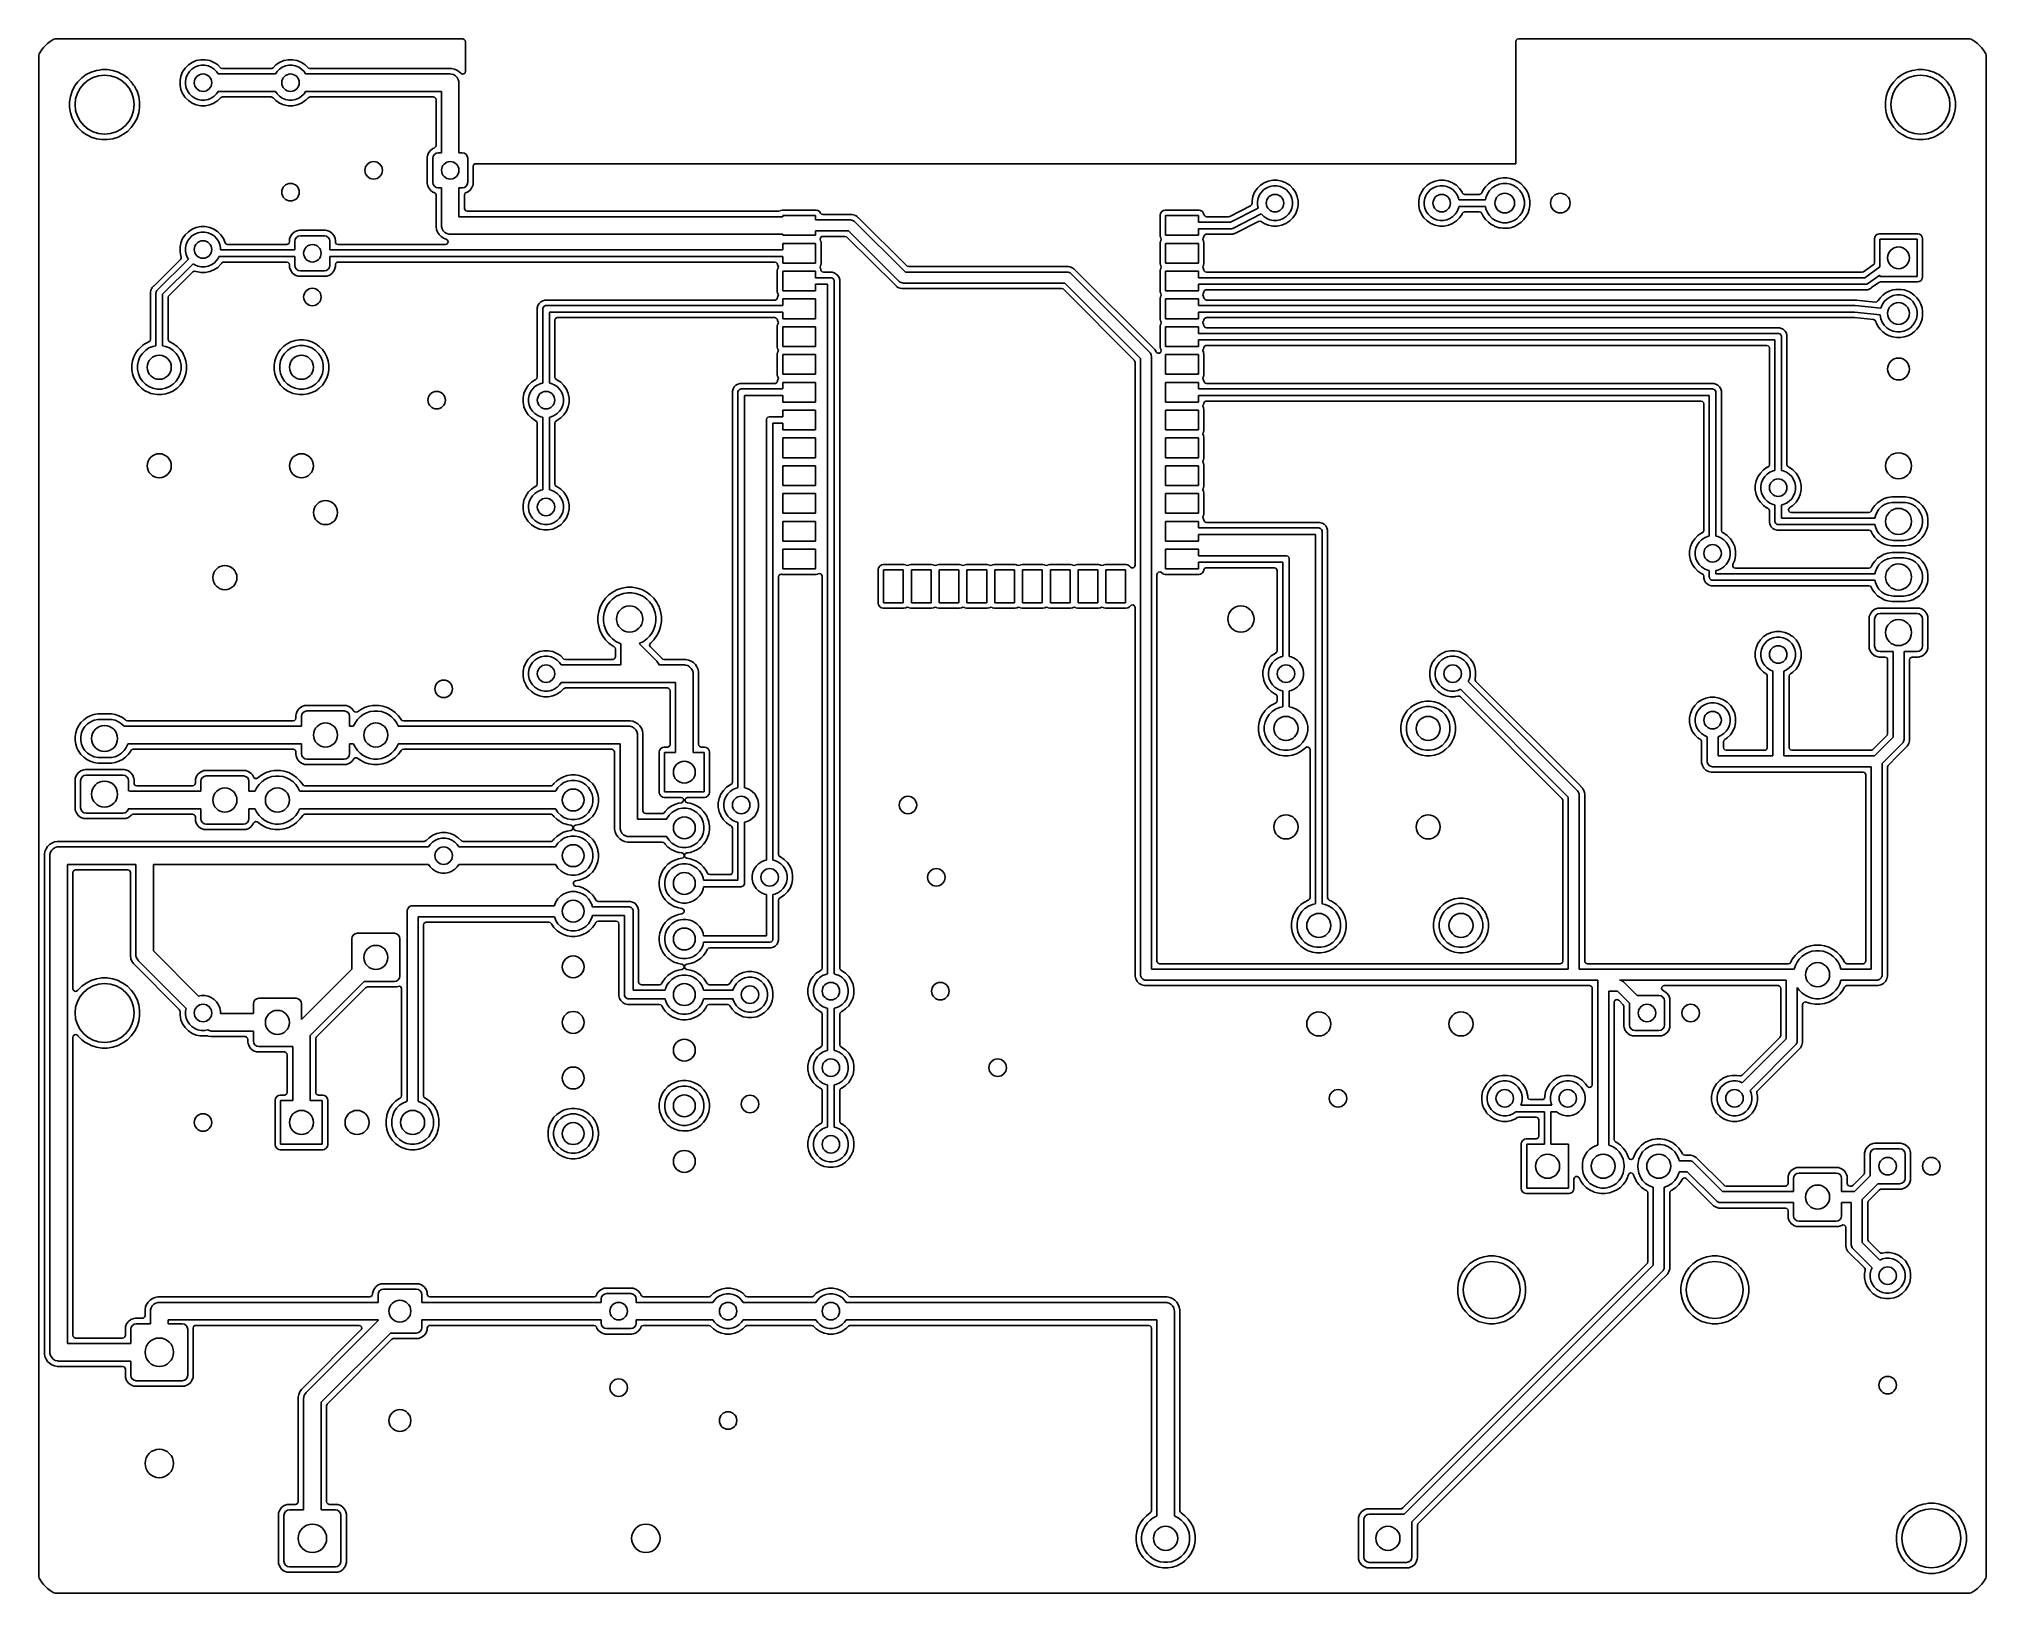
# Model space of a CAD drawing. Header units: millimetres. Extents: x 100.5 to 189.5, y -171.5 to -100.5.
import ezdxf

# ---------------------------------------------------------------- set-up
doc = ezdxf.new("R2010")
doc.units = ezdxf.units.MM
doc.layers.add('F.Cu', color=52, linetype='CONTINUOUS', true_color=0xb8bb26)

msp = doc.modelspace()

# ---------------------------------------------------------------- linework, layer by layer
at = {"layer": 'F.Cu', "linetype": 'CONTINUOUS'}
for p, q in [((101.074086, -100.575599), (101.088951, -100.566045)), ((101.088951, -100.566045), (101.182129, -100.515166)), ((101.182129, -100.515166), (101.241555, -100.5)), ((101.241555, -100.5), (119.876, -100.5)), ((119.876, -100.5), (119.943039, -100.519685)), ((119.943039, -100.519685), (119.988794, -100.572489)), ((168, -100.624), (168.019685, -100.556961)), ((168.019685, -100.556961), (168.072489, -100.511206)), ((168.072489, -100.511206), (168.124, -100.5)), ((168.124, -100.5), (188.758445, -100.5)), ((188.758445, -100.5), (188.817872, -100.515168)), ((188.817872, -100.515168), (188.911036, -100.566039)), ((188.911036, -100.566039), (188.925919, -100.575604)), ((100.5, -101.241554), (100.515168, -101.182127)), ((100.5, -103.374038), (100.5, -101.241554)), ((100.515168, -101.182127), (100.566043, -101.088955)), ((100.566043, -101.088955), (100.575599, -101.074086)), ((100.575599, -101.074086), (100.710293, -100.894156)), ((100.710293, -100.894156), (100.721867, -100.880799)), ((100.721867, -100.880799), (100.880799, -100.721867)), ((100.880799, -100.721867), (100.894156, -100.710293)), ((100.894156, -100.710293), (101.074086, -100.575599)), ((107.89653, -101.4495), (107.693587, -101.489868)), ((107.896535, -101.4495), (107.89653, -101.4495)), ((108.103465, -101.4495), (107.896535, -101.4495)), ((108.103469, -101.4495), (108.103465, -101.4495)), ((108.306412, -101.489868), (108.103469, -101.4495)), ((111.89653, -101.4495), (111.693587, -101.489868)), ((111.896535, -101.4495), (111.89653, -101.4495)), ((112.103465, -101.4495), (111.896535, -101.4495)), ((112.103469, -101.4495), (112.103465, -101.4495)), ((112.306412, -101.489868), (112.103469, -101.4495)), ((119.988794, -100.572489), (120, -100.624)), ((120, -100.624), (120, -101.980692)), ((168, -103.374038), (168, -100.624)), ((188.925919, -100.575604), (189.105836, -100.710288)), ((189.105836, -100.710288), (189.119207, -100.721874)), ((189.119207, -100.721874), (189.278125, -100.880792)), ((189.278125, -100.880792), (189.289711, -100.894163)), ((189.289711, -100.894163), (189.424395, -101.07408)), ((189.424395, -101.07408), (189.43396, -101.088963)), ((189.43396, -101.088963), (189.484832, -101.182127)), ((189.484832, -101.182127), (189.5, -101.241554)), ((189.5, -101.241554), (189.5, -170.758445)), ((102.457345, -102.279205), (102.279205, -102.457345)), ((102.45735, -102.279201), (102.457345, -102.279205)), ((102.661151, -102.131132), (102.45735, -102.279201)), ((102.885616, -102.01676), (102.661151, -102.131132)), ((103.125214, -101.93891), (102.885616, -102.01676)), ((103.249626, -101.919205), (103.125214, -101.93891)), ((103.374038, -101.8995), (103.249626, -101.919205)), ((103.625962, -101.8995), (103.374038, -101.8995)), ((103.874785, -101.93891), (103.625962, -101.8995)), ((104.114383, -102.01676), (103.874785, -101.93891)), ((104.264964, -102.093486), (104.114383, -102.01676)), ((104.338845, -102.13113), (104.264964, -102.093486)), ((104.338847, -102.131131), (104.338845, -102.13113)), ((104.338848, -102.131132), (104.338847, -102.131131)), ((104.542649, -102.279201), (104.338848, -102.131132)), ((104.542654, -102.279205), (104.542649, -102.279201)), ((104.720794, -102.457345), (104.542654, -102.279205)), ((106.989868, -102.193587), (106.9495, -102.39653)), ((106.98987, -102.193579), (106.989868, -102.193587)), ((107.069058, -102.002403), (106.98987, -102.193579)), ((107.184024, -101.830342), (107.069058, -102.002403)), ((107.330342, -101.684024), (107.184024, -101.830342)), ((107.203852, -102.421586), (107.234448, -102.267772)), ((107.234448, -102.267772), (107.294463, -102.122883)), ((107.294463, -102.122883), (107.381592, -101.992485)), ((107.502403, -101.569058), (107.330342, -101.684024)), ((107.381592, -101.992485), (107.492485, -101.881592)), ((107.492485, -101.881592), (107.622883, -101.794463)), ((107.693579, -101.48987), (107.502403, -101.569058)), ((107.622883, -101.794463), (107.767772, -101.734448)), ((107.693587, -101.489868), (107.693579, -101.48987)), ((107.767772, -101.734448), (107.921586, -101.703852)), ((107.921586, -101.703852), (108.078414, -101.703852)), ((108.078414, -101.703852), (108.232228, -101.734448)), ((108.232228, -101.734448), (108.377117, -101.794463)), ((108.30642, -101.48987), (108.306412, -101.489868)), ((108.497598, -101.569059), (108.30642, -101.48987)), ((108.377117, -101.794463), (108.507515, -101.881592)), ((108.583626, -101.626541), (108.497598, -101.569059)), ((108.507515, -101.881592), (108.618408, -101.992485)), ((108.669657, -101.684024), (108.583626, -101.626541)), ((108.618408, -101.992485), (108.690247, -102.1)), ((108.798814, -101.813181), (108.669657, -101.684024)), ((108.690247, -102.1), (111.309753, -102.1)), ((108.819456, -101.829815), (108.798814, -101.813181)), ((108.886495, -101.8495), (108.819456, -101.829815)), ((111.113505, -101.8495), (108.886495, -101.8495)), ((111.139863, -101.846666), (111.113505, -101.8495)), ((111.201186, -101.813181), (111.139863, -101.846666)), ((111.330341, -101.684025), (111.201186, -101.813181)), ((111.309753, -102.1), (111.381592, -101.992485)), ((111.330342, -101.684024), (111.330341, -101.684025)), ((111.502403, -101.569058), (111.330342, -101.684024)), ((111.381592, -101.992485), (111.492485, -101.881592)), ((111.492485, -101.881592), (111.622883, -101.794463)), ((111.693579, -101.48987), (111.502403, -101.569058)), ((111.622883, -101.794463), (111.767772, -101.734448)), ((111.693587, -101.489868), (111.693579, -101.48987)), ((111.767772, -101.734448), (111.921586, -101.703852)), ((111.921586, -101.703852), (112.078414, -101.703852)), ((112.078414, -101.703852), (112.232228, -101.734448)), ((112.232228, -101.734448), (112.377117, -101.794463)), ((112.30642, -101.48987), (112.306412, -101.489868)), ((112.497598, -101.569059), (112.30642, -101.48987)), ((112.377117, -101.794463), (112.507515, -101.881592)), ((112.583626, -101.626541), (112.497598, -101.569059)), ((112.507515, -101.881592), (112.618408, -101.992485)), ((112.669657, -101.684024), (112.583626, -101.626541)), ((112.618408, -101.992485), (112.690247, -102.1)), ((112.798814, -101.813181), (112.669657, -101.684024)), ((112.690247, -102.1), (119.3, -102.1)), ((112.819456, -101.829815), (112.798814, -101.813181)), ((112.886495, -101.8495), (112.819456, -101.829815)), ((119.364069, -101.8495), (112.886495, -101.8495)), ((119.3, -102.1), (119.35221, -102.103422)), ((119.35221, -102.103422), (119.453073, -102.130448)), ((119.364071, -101.8495), (119.364069, -101.8495)), ((119.489738, -101.874497), (119.364071, -101.8495)), ((119.453073, -102.130448), (119.543505, -102.182659)), ((119.489744, -101.874499), (119.489738, -101.874497)), ((119.608124, -101.923533), (119.489744, -101.874499)), ((119.543505, -102.182659), (119.617341, -102.256495)), ((119.608133, -101.923538), (119.608124, -101.923533)), ((119.714668, -101.994723), (119.608133, -101.923538)), ((119.617341, -102.256495), (119.669552, -102.346927)), ((119.669552, -102.346927), (119.696578, -102.44779)), ((119.714672, -101.994726), (119.714668, -101.994723)), ((119.788319, -102.068373), (119.714672, -101.994726)), ((119.794797, -102.074405), (119.788319, -102.068373)), ((119.858353, -102.10343), (119.794797, -102.074405)), ((119.927511, -102.093486), (119.858353, -102.10343)), ((119.980315, -102.047731), (119.927511, -102.093486)), ((120, -101.980692), (119.980315, -102.047731)), ((185.457345, -102.279205), (185.279205, -102.457345)), ((185.45735, -102.279201), (185.457345, -102.279205)), ((185.661151, -102.131132), (185.45735, -102.279201)), ((185.885616, -102.01676), (185.661151, -102.131132)), ((186.125214, -101.93891), (185.885616, -102.01676)), ((186.249626, -101.919205), (186.125214, -101.93891)), ((186.374038, -101.8995), (186.249626, -101.919205)), ((186.625962, -101.8995), (186.374038, -101.8995)), ((186.874785, -101.93891), (186.625962, -101.8995)), ((187.114383, -102.01676), (186.874785, -101.93891)), ((187.264964, -102.093486), (187.114383, -102.01676)), ((187.338845, -102.13113), (187.264964, -102.093486)), ((187.338847, -102.131131), (187.338845, -102.13113)), ((187.338848, -102.131132), (187.338847, -102.131131)), ((187.542649, -102.279201), (187.338848, -102.131132)), ((187.542654, -102.279205), (187.542649, -102.279201)), ((187.720794, -102.457345), (187.542654, -102.279205)), ((101.93891, -103.125214), (101.8995, -103.374038)), ((102.01676, -102.885616), (101.93891, -103.125214)), ((102.131132, -102.661151), (102.01676, -102.885616)), ((102.279201, -102.45735), (102.131132, -102.661151)), ((102.279205, -102.457345), (102.279201, -102.45735)), ((104.720798, -102.45735), (104.720794, -102.457345)), ((104.826956, -102.603465), (104.720798, -102.45735)), ((104.86887, -102.661155), (104.826956, -102.603465)), ((104.941747, -102.804184), (104.86887, -102.661155)), ((104.983239, -102.885616), (104.941747, -102.804184)), ((104.983239, -102.885618), (104.983239, -102.885616)), ((104.983241, -102.885621), (104.983239, -102.885618)), ((105.06109, -103.125215), (104.983241, -102.885621)), ((105.1005, -103.374038), (105.06109, -103.125215)), ((106.9495, -102.39653), (106.9495, -102.603469)), ((106.9495, -102.603469), (106.989868, -102.806412)), ((106.989868, -102.806412), (106.98987, -102.80642)), ((106.98987, -102.80642), (107.069058, -102.997596)), ((107.069058, -102.997596), (107.184024, -103.169657)), ((107.184024, -103.169657), (107.330342, -103.315975)), ((107.203852, -102.578414), (107.203852, -102.421586)), ((107.234448, -102.732228), (107.203852, -102.578414)), ((107.294463, -102.877117), (107.234448, -102.732228)), ((107.381592, -103.007515), (107.294463, -102.877117)), ((107.492485, -103.118408), (107.381592, -103.007515)), ((107.622883, -103.205537), (107.492485, -103.118408)), ((107.767772, -103.265552), (107.622883, -103.205537)), ((108.377117, -103.205537), (108.232228, -103.265552)), ((108.507515, -103.118408), (108.377117, -103.205537)), ((108.618408, -103.007515), (108.507515, -103.118408)), ((108.690247, -102.9), (108.618408, -103.007515)), ((111.309753, -102.9), (108.690247, -102.9)), ((108.711132, -103.2745), (108.798814, -103.186819)), ((108.798814, -103.186819), (108.860137, -103.153334)), ((108.860137, -103.153334), (108.886495, -103.1505)), ((108.886495, -103.1505), (111.113505, -103.1505)), ((111.113505, -103.1505), (111.180544, -103.170185)), ((111.180544, -103.170185), (111.201186, -103.186819)), ((111.201186, -103.186819), (111.330342, -103.315975)), ((111.381592, -103.007515), (111.309753, -102.9)), ((111.492485, -103.118408), (111.381592, -103.007515)), ((111.622883, -103.205537), (111.492485, -103.118408)), ((111.767772, -103.265552), (111.622883, -103.205537)), ((112.377117, -103.205537), (112.232228, -103.265552)), ((112.507515, -103.118408), (112.377117, -103.205537)), ((112.618408, -103.007515), (112.507515, -103.118408)), ((112.690247, -102.9), (112.618408, -103.007515)), ((118.9, -102.9), (112.690247, -102.9)), ((112.711132, -103.2745), (112.798814, -103.186819)), ((112.798814, -103.186819), (112.860137, -103.153334)), ((112.860137, -103.153334), (112.886495, -103.1505)), ((112.886495, -103.1505), (118.5255, -103.1505)), ((118.5255, -103.1505), (118.592539, -103.170185)), ((118.592539, -103.170185), (118.638294, -103.222989)), ((118.638294, -103.222989), (118.6495, -103.2745)), ((118.9, -105.7), (118.9, -102.9)), ((119.696578, -102.44779), (119.7, -102.5)), ((119.7, -102.5), (119.7, -105.7)), ((184.93891, -103.125214), (184.8995, -103.374038)), ((185.01676, -102.885616), (184.93891, -103.125214)), ((185.131132, -102.661151), (185.01676, -102.885616)), ((185.279201, -102.45735), (185.131132, -102.661151)), ((185.279205, -102.457345), (185.279201, -102.45735)), ((187.720798, -102.45735), (187.720794, -102.457345)), ((187.826956, -102.603465), (187.720798, -102.45735)), ((187.86887, -102.661155), (187.826956, -102.603465)), ((187.941747, -102.804184), (187.86887, -102.661155)), ((187.983239, -102.885616), (187.941747, -102.804184)), ((187.983239, -102.885618), (187.983239, -102.885616)), ((187.983241, -102.885621), (187.983239, -102.885618)), ((188.06109, -103.125215), (187.983241, -102.885621)), ((188.1005, -103.374038), (188.06109, -103.125215)), ((100.5, -170.758445), (100.5, -103.374038)), ((101.8995, -103.374038), (101.8995, -103.625961)), ((101.8995, -103.625961), (101.93891, -103.874785)), ((101.93891, -103.874785), (102.01676, -104.114383)), ((102.01676, -104.114383), (102.131132, -104.338848)), ((104.86887, -104.338845), (104.983241, -104.114379)), ((104.983241, -104.114379), (105.06109, -103.874785)), ((105.06109, -103.874785), (105.1005, -103.625962)), ((105.1005, -103.625962), (105.1005, -103.374038)), ((107.330342, -103.315975), (107.330345, -103.315977)), ((107.330345, -103.315977), (107.502402, -103.430941)), ((107.502402, -103.430941), (107.69358, -103.51013)), ((107.69358, -103.51013), (107.89653, -103.550499)), ((107.921586, -103.296148), (107.767772, -103.265552)), ((107.89653, -103.550499), (107.896534, -103.5505)), ((107.896534, -103.5505), (107.896535, -103.5505)), ((107.896535, -103.5505), (108.103466, -103.5505)), ((108.078414, -103.296148), (107.921586, -103.296148)), ((108.232228, -103.265552), (108.078414, -103.296148)), ((108.103466, -103.5505), (108.103467, -103.550499)), ((108.103467, -103.550499), (108.30642, -103.51013)), ((108.30642, -103.51013), (108.497598, -103.430941)), ((108.497598, -103.430941), (108.669655, -103.315977)), ((108.669655, -103.315977), (108.711132, -103.2745)), ((111.330342, -103.315975), (111.330345, -103.315977)), ((111.330345, -103.315977), (111.502402, -103.430941)), ((111.502402, -103.430941), (111.69358, -103.51013)), ((111.69358, -103.51013), (111.89653, -103.550499)), ((111.921586, -103.296148), (111.767772, -103.265552)), ((111.89653, -103.550499), (111.896534, -103.5505)), ((111.896534, -103.5505), (111.896535, -103.5505)), ((111.896535, -103.5505), (112.103466, -103.5505)), ((112.078414, -103.296148), (111.921586, -103.296148)), ((112.232228, -103.265552), (112.078414, -103.296148)), ((112.103466, -103.5505), (112.103467, -103.550499)), ((112.103467, -103.550499), (112.30642, -103.51013)), ((112.30642, -103.51013), (112.497598, -103.430941)), ((112.497598, -103.430941), (112.669655, -103.315977)), ((112.669655, -103.315977), (112.711132, -103.2745)), ((118.6495, -103.2745), (118.6495, -105.367209)), ((168, -106.2), (168, -103.374038)), ((184.8995, -103.374038), (184.8995, -103.625961)), ((184.8995, -103.625961), (184.93891, -103.874785)), ((184.93891, -103.874785), (185.01676, -104.114383)), ((185.01676, -104.114383), (185.131132, -104.338848)), ((187.86887, -104.338845), (187.983241, -104.114379)), ((187.983241, -104.114379), (188.06109, -103.874785)), ((188.06109, -103.874785), (188.1005, -103.625962)), ((188.1005, -103.625962), (188.1005, -103.374038)), ((102.131132, -104.338848), (102.279201, -104.542649)), ((102.279201, -104.542649), (102.279205, -104.542654)), ((102.279205, -104.542654), (102.457345, -104.720794)), ((102.457345, -104.720794), (102.45735, -104.720798)), ((102.45735, -104.720798), (102.635117, -104.849952)), ((102.635117, -104.849952), (102.661155, -104.86887)), ((102.661155, -104.86887), (102.804184, -104.941747)), ((102.804184, -104.941747), (102.885616, -104.983239)), ((102.885616, -104.983239), (102.885618, -104.983239)), ((102.885618, -104.983239), (102.885621, -104.983241)), ((102.885621, -104.983241), (103.125215, -105.06109)), ((103.874785, -105.06109), (104.114379, -104.983241)), ((104.114379, -104.983241), (104.338845, -104.86887)), ((104.338845, -104.86887), (104.542656, -104.720793)), ((104.542656, -104.720793), (104.720793, -104.542656)), ((104.720793, -104.542656), (104.86887, -104.338845)), ((185.131132, -104.338848), (185.279201, -104.542649)), ((185.279201, -104.542649), (185.279205, -104.542654)), ((185.279205, -104.542654), (185.457345, -104.720794)), ((185.457345, -104.720794), (185.45735, -104.720798)), ((185.45735, -104.720798), (185.635117, -104.849952)), ((185.635117, -104.849952), (185.661155, -104.86887)), ((185.661155, -104.86887), (185.804184, -104.941747)), ((185.804184, -104.941747), (185.885616, -104.983239)), ((185.885616, -104.983239), (185.885618, -104.983239)), ((185.885618, -104.983239), (185.885621, -104.983241)), ((185.885621, -104.983241), (186.125215, -105.06109)), ((186.874785, -105.06109), (187.114379, -104.983241)), ((187.114379, -104.983241), (187.338845, -104.86887)), ((187.338845, -104.86887), (187.542656, -104.720793)), ((187.542656, -104.720793), (187.720793, -104.542656)), ((187.720793, -104.542656), (187.86887, -104.338845)), ((103.125215, -105.06109), (103.374038, -105.1005)), ((103.374038, -105.1005), (103.374039, -105.1005)), ((103.374039, -105.1005), (103.625961, -105.1005)), ((103.625961, -105.1005), (103.625962, -105.1005)), ((103.625962, -105.1005), (103.874785, -105.06109)), ((118.249501, -105.902116), (118.2495, -105.902135)), ((118.2495, -105.902135), (118.2495, -107.09787)), ((118.255908, -105.842517), (118.249501, -105.902116)), ((118.306202, -105.707671), (118.255908, -105.842517)), ((118.306206, -105.707664), (118.306202, -105.707671)), ((118.392452, -105.592455), (118.306206, -105.707664)), ((118.392455, -105.592452), (118.392452, -105.592455)), ((118.507664, -105.506206), (118.392455, -105.592452)), ((118.5, -105.95), (118.51903, -105.854329)), ((118.507671, -105.506202), (118.507664, -105.506206)), ((118.568833, -105.483391), (118.507671, -105.506202)), ((118.51903, -105.854329), (118.573223, -105.773223)), ((118.577011, -105.480003), (118.568833, -105.483391)), ((118.573223, -105.773223), (118.654329, -105.71903)), ((118.629815, -105.434248), (118.577011, -105.480003)), ((118.6495, -105.367209), (118.629815, -105.434248)), ((118.654329, -105.71903), (118.75, -105.7)), ((118.75, -105.7), (118.9, -105.7)), ((119.7, -105.7), (119.85, -105.7)), ((119.85, -105.7), (119.945671, -105.71903)), ((119.945671, -105.71903), (120.026777, -105.773223)), ((120.026777, -105.773223), (120.08097, -105.854329)), ((120.08097, -105.854329), (120.1, -105.95)), ((186.125215, -105.06109), (186.374038, -105.1005)), ((186.374038, -105.1005), (186.374039, -105.1005)), ((186.374039, -105.1005), (186.625961, -105.1005)), ((186.625961, -105.1005), (186.625962, -105.1005)), ((186.625962, -105.1005), (186.874785, -105.06109)), ((118.5, -107.05), (118.5, -105.95)), ((120.1, -105.95), (120.1, -107.05)), ((120.350499, -106.323999), (120.370183, -106.256961)), ((120.3505, -107.097873), (120.350499, -106.323999)), ((120.370183, -106.256961), (120.422987, -106.211206)), ((120.422987, -106.211206), (120.474499, -106.2)), ((120.474499, -106.2), (168, -106.2)), ((118.2495, -107.09787), (118.249501, -107.097876)), ((118.249501, -107.097876), (118.255908, -107.157483)), ((118.255908, -107.157483), (118.306202, -107.292328)), ((118.306202, -107.292328), (118.306206, -107.292335)), ((118.306206, -107.292335), (118.392452, -107.407544)), ((118.392452, -107.407544), (118.392455, -107.407547)), ((118.392455, -107.407547), (118.507664, -107.493793)), ((118.51903, -107.145671), (118.5, -107.05)), ((118.507664, -107.493793), (118.507669, -107.493796)), ((118.507669, -107.493796), (118.568833, -107.516608)), ((118.573223, -107.226777), (118.51903, -107.145671)), ((118.568833, -107.516608), (118.624766, -107.558478)), ((118.654329, -107.28097), (118.573223, -107.226777)), ((118.624766, -107.558478), (118.649184, -107.623942)), ((118.649184, -107.623942), (118.6495, -107.63279)), ((118.6495, -107.63279), (118.6495, -108.955931)), ((118.75, -107.3), (118.654329, -107.28097)), ((118.9, -107.3), (118.75, -107.3)), ((118.9, -109.02), (118.9, -107.3)), ((119.85, -107.3), (119.7, -107.3)), ((119.7, -107.3), (119.7, -108.62)), ((119.945671, -107.28097), (119.85, -107.3)), ((120.026777, -107.226777), (119.945671, -107.28097)), ((119.9505, -107.63279), (119.970185, -107.565751)), ((119.9505, -108.2455), (119.9505, -107.63279)), ((119.970185, -107.565751), (120.022989, -107.519996)), ((120.022989, -107.519996), (120.031146, -107.516616)), ((120.08097, -107.145671), (120.026777, -107.226777)), ((120.031146, -107.516616), (120.092331, -107.493796)), ((120.1, -107.05), (120.08097, -107.145671)), ((120.092331, -107.493796), (120.207546, -107.407546)), ((120.207546, -107.407546), (120.293796, -107.292331)), ((120.293796, -107.292331), (120.344091, -107.157483)), ((120.344091, -107.157483), (120.3505, -107.097873)), ((156.069058, -107.502403), (155.98987, -107.693579)), ((156.184024, -107.330342), (156.069058, -107.502403)), ((156.330342, -107.184024), (156.184024, -107.330342)), ((156.234448, -107.767772), (156.294463, -107.622883)), ((156.294463, -107.622883), (156.381592, -107.492485)), ((156.502403, -107.069058), (156.330342, -107.184024)), ((156.381592, -107.492485), (156.492485, -107.381592)), ((156.492485, -107.381592), (156.622883, -107.294463)), ((156.693579, -106.98987), (156.502403, -107.069058)), ((156.622883, -107.294463), (156.767772, -107.234448)), ((156.693587, -106.989868), (156.693579, -106.98987)), ((156.89653, -106.9495), (156.693587, -106.989868)), ((156.767772, -107.234448), (156.921586, -107.203852)), ((156.896535, -106.9495), (156.89653, -106.9495)), ((157.103465, -106.9495), (156.896535, -106.9495)), ((156.921586, -107.203852), (157.078414, -107.203852)), ((157.078414, -107.203852), (157.232228, -107.234448)), ((157.103469, -106.9495), (157.103465, -106.9495)), ((157.306412, -106.989868), (157.103469, -106.9495)), ((157.232228, -107.234448), (157.377117, -107.294463)), ((157.30642, -106.98987), (157.306412, -106.989868)), ((157.497598, -107.069059), (157.30642, -106.98987)), ((157.377117, -107.294463), (157.507515, -107.381592)), ((157.540726, -107.097876), (157.497598, -107.069059)), ((157.507515, -107.381592), (157.618408, -107.492485)), ((157.669657, -107.184024), (157.540726, -107.097876)), ((157.618408, -107.492485), (157.705537, -107.622883)), ((157.815975, -107.330342), (157.669657, -107.184024)), ((157.705537, -107.622883), (157.765552, -107.767772)), ((157.815976, -107.330344), (157.815975, -107.330342)), ((157.815977, -107.330345), (157.815976, -107.330344)), ((157.930941, -107.502402), (157.815977, -107.330345)), ((158.01013, -107.69358), (157.930941, -107.502402)), ((163.689058, -107.502403), (163.60987, -107.693579)), ((163.804024, -107.330342), (163.689058, -107.502403)), ((163.950342, -107.184024), (163.804024, -107.330342)), ((163.854448, -107.767772), (163.914463, -107.622883)), ((163.914463, -107.622883), (164.001592, -107.492485)), ((164.122403, -107.069058), (163.950342, -107.184024)), ((164.001592, -107.492485), (164.112485, -107.381592)), ((164.112485, -107.381592), (164.242883, -107.294463)), ((164.313579, -106.98987), (164.122403, -107.069058)), ((164.242883, -107.294463), (164.387772, -107.234448)), ((164.313587, -106.989868), (164.313579, -106.98987)), ((164.51653, -106.9495), (164.313587, -106.989868)), ((164.387772, -107.234448), (164.541586, -107.203852)), ((164.516535, -106.9495), (164.51653, -106.9495)), ((164.723465, -106.9495), (164.516535, -106.9495)), ((164.541586, -107.203852), (164.698414, -107.203852)), ((164.698414, -107.203852), (164.852228, -107.234448)), ((164.723469, -106.9495), (164.723465, -106.9495)), ((164.926412, -106.989868), (164.723469, -106.9495)), ((164.852228, -107.234448), (164.997117, -107.294463)), ((164.92642, -106.98987), (164.926412, -106.989868)), ((165.117598, -107.069059), (164.92642, -106.98987)), ((164.997117, -107.294463), (165.127515, -107.381592)), ((165.160726, -107.097876), (165.117598, -107.069059)), ((165.127515, -107.381592), (165.238408, -107.492485)), ((165.289657, -107.184024), (165.160726, -107.097876)), ((165.238408, -107.492485), (165.325537, -107.622883)), ((165.435977, -107.330344), (165.289657, -107.184024)), ((165.325537, -107.622883), (165.385552, -107.767772)), ((165.550937, -107.502395), (165.435977, -107.330344)), ((165.550938, -107.502397), (165.550937, -107.502395)), ((165.550941, -107.502402), (165.550938, -107.502397)), ((165.556825, -107.516607), (165.550941, -107.502402)), ((165.559454, -107.522954), (165.556825, -107.516607)), ((165.561221, -107.527011), (165.559454, -107.522954)), ((165.606976, -107.579815), (165.561221, -107.527011)), ((165.674015, -107.5995), (165.606976, -107.579815)), ((166.33684, -107.5995), (165.674015, -107.5995)), ((166.39935, -107.582591), (166.33684, -107.5995)), ((166.447325, -107.531795), (166.39935, -107.582591)), ((166.516006, -107.397002), (166.447325, -107.531795)), ((166.622441, -107.250505), (166.516006, -107.397002)), ((166.622445, -107.2505), (166.622441, -107.250505)), ((166.7505, -107.122445), (166.622445, -107.2505)), ((166.638754, -107.738744), (166.706271, -107.575743)), ((166.706271, -107.575743), (166.804291, -107.429046)), ((166.750505, -107.122441), (166.7505, -107.122445)), ((166.897002, -107.016006), (166.750505, -107.122441)), ((166.804291, -107.429046), (166.929046, -107.304291)), ((167.05836, -106.933788), (166.897002, -107.016006)), ((166.929046, -107.304291), (167.075743, -107.206271)), ((167.058363, -106.933787), (167.05836, -106.933788)), ((167.230589, -106.877829), (167.058363, -106.933787)), ((167.075743, -107.206271), (167.238744, -107.138754)), ((167.409449, -106.8495), (167.230589, -106.877829)), ((167.238744, -107.138754), (167.411785, -107.104334)), ((167.409454, -106.8495), (167.409449, -106.8495)), ((167.590546, -106.8495), (167.409454, -106.8495)), ((167.411785, -107.104334), (167.588215, -107.104334)), ((167.588215, -107.104334), (167.761256, -107.138754)), ((167.590551, -106.8495), (167.590546, -106.8495)), ((167.76941, -106.877829), (167.590551, -106.8495)), ((167.761256, -107.138754), (167.924257, -107.206271)), ((167.941636, -106.933787), (167.76941, -106.877829)), ((167.924257, -107.206271), (168.070954, -107.304291)), ((167.941639, -106.933788), (167.941636, -106.933787)), ((168.0513, -106.989664), (167.941639, -106.933788)), ((168.102994, -107.016004), (168.0513, -106.989664)), ((168.070954, -107.304291), (168.195709, -107.429046)), ((168.102996, -107.016005), (168.102994, -107.016004)), ((168.102997, -107.016006), (168.102996, -107.016005)), ((168.249494, -107.122441), (168.102997, -107.016006)), ((168.195709, -107.429046), (168.293729, -107.575743)), ((168.249499, -107.122445), (168.249494, -107.122441)), ((168.377554, -107.2505), (168.249499, -107.122445)), ((168.293729, -107.575743), (168.361246, -107.738744)), ((168.377558, -107.250505), (168.377554, -107.2505)), ((168.435564, -107.330345), (168.377558, -107.250505)), ((168.483996, -107.397006), (168.435564, -107.330345)), ((168.533312, -107.493793), (168.483996, -107.397006)), ((168.566211, -107.55836), (168.533312, -107.493793)), ((168.566211, -107.558361), (168.566211, -107.55836)), ((168.622171, -107.730591), (168.566211, -107.558361)), ((119.961706, -108.297011), (119.9505, -108.2455)), ((120.007461, -108.349815), (119.961706, -108.297011)), ((120.0745, -108.3695), (120.007461, -108.349815)), ((134.311566, -108.3695), (120.0745, -108.3695)), ((134.313778, -108.36948), (134.311566, -108.3695)), ((134.380454, -108.348603), (134.313778, -108.36948)), ((134.40226, -108.334034), (134.380454, -108.348603)), ((134.402261, -108.334033), (134.40226, -108.334034)), ((134.475324, -108.3195), (134.402261, -108.334033)), ((134.475326, -108.3195), (134.475324, -108.3195)), ((136.024674, -108.3195), (134.475326, -108.3195)), ((134.5, -108.62), (134.5, -108.57)), ((134.5, -108.57), (136, -108.57)), ((136, -108.57), (136, -108.77)), ((136.024677, -108.3195), (136.024674, -108.3195)), ((136.097735, -108.334032), (136.024677, -108.3195)), ((136.097739, -108.334033), (136.097735, -108.334032)), ((136.180601, -108.389399), (136.097739, -108.334033)), ((136.230709, -108.464391), (136.180601, -108.389399)), ((136.266772, -108.499815), (136.230709, -108.464391)), ((136.333811, -108.5195), (136.266772, -108.499815)), ((137.598703, -108.5195), (136.333811, -108.5195)), ((137.59922, -108.519499), (137.598703, -108.5195)), ((137.599478, -108.519497), (137.59922, -108.519499)), ((137.66383, -108.519228), (137.599478, -108.519497)), ((137.664599, -108.51933), (137.66383, -108.519228)), ((137.665118, -108.519397), (137.664599, -108.51933)), ((137.665862, -108.519491), (137.665118, -108.519397)), ((137.728339, -108.536231), (137.665862, -108.519491)), ((137.728837, -108.536364), (137.728339, -108.536231)), ((137.791268, -108.552813), (137.728837, -108.536364)), ((137.79212, -108.553166), (137.791268, -108.552813)), ((137.792574, -108.553353), (137.79212, -108.553166)), ((137.793159, -108.553592), (137.792574, -108.553353)), ((137.814441, -108.565879), (137.793159, -108.553592)), ((137.849225, -108.585962), (137.814441, -108.565879)), ((151.764032, -108.472264), (151.7495, -108.545321)), ((151.7495, -108.545321), (151.7495, -109.494678)), ((151.764033, -108.47226), (151.764032, -108.472264)), ((151.819399, -108.389399), (151.764033, -108.47226)), ((151.90226, -108.334033), (151.819399, -108.389399)), ((151.902264, -108.334032), (151.90226, -108.334033)), ((151.975323, -108.3195), (151.902264, -108.334032)), ((151.975326, -108.3195), (151.975323, -108.3195)), ((153.524674, -108.3195), (151.975326, -108.3195)), ((152, -109.47), (152, -108.57)), ((152, -108.57), (153.5, -108.57)), ((153.5, -108.57), (153.5, -108.87)), ((153.524677, -108.3195), (153.524674, -108.3195)), ((153.597735, -108.334032), (153.524677, -108.3195)), ((153.597739, -108.334033), (153.597735, -108.334032)), ((153.621358, -108.349815), (153.597739, -108.334033)), ((153.680601, -108.389399), (153.621358, -108.349815)), ((153.715504, -108.441636), (153.680601, -108.389399)), ((153.735966, -108.47226), (153.715504, -108.441636)), ((153.735967, -108.472263), (153.735966, -108.47226)), ((153.745402, -108.519692), (153.735967, -108.472263)), ((153.754225, -108.547011), (153.745402, -108.519692)), ((153.79998, -108.599815), (153.754225, -108.547011)), ((155.881836, -108.120685), (154.930309, -108.605964)), ((154.963959, -108.87), (156.232609, -108.222987)), ((156.369758, -108.489804), (155.068149, -109.153625)), ((155.929815, -108.07726), (155.881836, -108.120685)), ((155.9495, -108.010221), (155.929815, -108.07726)), ((155.989868, -107.693587), (155.9495, -107.89653)), ((155.9495, -107.89653), (155.9495, -108.010221)), ((155.98987, -107.693579), (155.989868, -107.693587)), ((156.203852, -107.921586), (156.234448, -107.767772)), ((156.203852, -108.078414), (156.203852, -107.921586)), ((156.232609, -108.222987), (156.203852, -108.078414)), ((156.381592, -108.507515), (156.369758, -108.489804)), ((156.492485, -108.618408), (156.381592, -108.507515)), ((157.618408, -108.507515), (157.507515, -108.618408)), ((157.705537, -108.377117), (157.618408, -108.507515)), ((157.765552, -108.232228), (157.705537, -108.377117)), ((157.765552, -107.767772), (157.796148, -107.921586)), ((157.796148, -108.078414), (157.765552, -108.232228)), ((157.796148, -107.921586), (157.796148, -108.078414)), ((157.815977, -108.669655), (157.930941, -108.497598)), ((157.930941, -108.497598), (158.01013, -108.30642)), ((158.050499, -107.89653), (158.01013, -107.69358)), ((158.01013, -108.30642), (158.0505, -108.103465)), ((158.0505, -107.896535), (158.050499, -107.89653)), ((158.0505, -108.103465), (158.0505, -107.896535)), ((163.609868, -107.693587), (163.5695, -107.89653)), ((163.5695, -107.89653), (163.5695, -108.103469)), ((163.5695, -108.103469), (163.609868, -108.306412)), ((163.60987, -107.693579), (163.609868, -107.693587)), ((163.609868, -108.306412), (163.60987, -108.30642)), ((163.60987, -108.30642), (163.678563, -108.47226)), ((163.678563, -108.47226), (163.689059, -108.497598)), ((163.689059, -108.497598), (163.746541, -108.583626)), ((163.823852, -107.921586), (163.854448, -107.767772)), ((163.823852, -108.078414), (163.823852, -107.921586)), ((163.854448, -108.232228), (163.823852, -108.078414)), ((163.914463, -108.377117), (163.854448, -108.232228)), ((164.001592, -108.507515), (163.914463, -108.377117)), ((164.112485, -108.618408), (164.001592, -108.507515)), ((165.238408, -108.507515), (165.127515, -108.618408)), ((165.325537, -108.377117), (165.238408, -108.507515)), ((165.385552, -108.232228), (165.325537, -108.377117)), ((165.385552, -107.767772), (165.401908, -107.85)), ((165.401908, -108.15), (165.385552, -108.232228)), ((165.401908, -107.85), (166.616624, -107.85)), ((166.616624, -108.15), (165.401908, -108.15)), ((165.435977, -108.669655), (165.550941, -108.497598)), ((165.550941, -108.497598), (165.559454, -108.477045)), ((165.559454, -108.477045), (165.603296, -108.422643)), ((165.603296, -108.422643), (165.66959, -108.400579)), ((165.66959, -108.400579), (165.674015, -108.4005)), ((165.674015, -108.4005), (166.33684, -108.4005)), ((166.33684, -108.4005), (166.403879, -108.420185)), ((166.403879, -108.420185), (166.447325, -108.468205)), ((166.447325, -108.468205), (166.514384, -108.599815)), ((166.616624, -107.85), (166.638754, -107.738744)), ((166.638754, -108.261256), (166.616624, -108.15)), ((166.706271, -108.424257), (166.638754, -108.261256)), ((166.804291, -108.570954), (166.706271, -108.424257)), ((166.929046, -108.695709), (166.804291, -108.570954)), ((168.195709, -108.570954), (168.070954, -108.695709)), ((168.293729, -108.424257), (168.195709, -108.570954)), ((168.361246, -108.261256), (168.293729, -108.424257)), ((168.361246, -107.738744), (168.395666, -107.911785)), ((168.395666, -108.088215), (168.361246, -108.261256)), ((168.395666, -107.911785), (168.395666, -108.088215)), ((168.483996, -108.602994), (168.566211, -108.441639)), ((168.566211, -108.441639), (168.622171, -108.269409)), ((168.634019, -107.805397), (168.622171, -107.730591)), ((168.622171, -108.269409), (168.636765, -108.177259)), ((168.6505, -107.909448), (168.634019, -107.805397)), ((168.636765, -108.177259), (168.6505, -108.090551)), ((168.6505, -108.090551), (168.6505, -107.909448)), ((107.184024, -109.450342), (107.069058, -109.622403)), ((107.330342, -109.304024), (107.184024, -109.450342)), ((107.502403, -109.189058), (107.330342, -109.304024)), ((107.492485, -109.501592), (107.622883, -109.414463)), ((107.693579, -109.10987), (107.502403, -109.189058)), ((107.622883, -109.414463), (107.767772, -109.354448)), ((107.693587, -109.109868), (107.693579, -109.10987)), ((107.89653, -109.0695), (107.693587, -109.109868)), ((107.767772, -109.354448), (107.921586, -109.323852)), ((107.896535, -109.0695), (107.89653, -109.0695)), ((108.103465, -109.0695), (107.896535, -109.0695)), ((107.921586, -109.323852), (108.078414, -109.323852)), ((108.078414, -109.323852), (108.232228, -109.354448)), ((108.103469, -109.0695), (108.103465, -109.0695)), ((108.306412, -109.109868), (108.103469, -109.0695)), ((108.232228, -109.354448), (108.377117, -109.414463)), ((108.30642, -109.10987), (108.306412, -109.109868)), ((108.497598, -109.189059), (108.30642, -109.10987)), ((108.377117, -109.414463), (108.507515, -109.501592)), ((108.573089, -109.2395), (108.497598, -109.189059)), ((108.669657, -109.304024), (108.573089, -109.2395)), ((108.815975, -109.450342), (108.669657, -109.304024)), ((108.930942, -109.622403), (108.815975, -109.450342)), ((112.092452, -109.382455), (112.006206, -109.497664)), ((112.092455, -109.382452), (112.092452, -109.382455)), ((112.207664, -109.296206), (112.092455, -109.382452)), ((112.207671, -109.296202), (112.207664, -109.296206)), ((112.342516, -109.245908), (112.207671, -109.296202)), ((112.402123, -109.239501), (112.342516, -109.245908)), ((112.402129, -109.2395), (112.402123, -109.239501)), ((113.597864, -109.2395), (112.402129, -109.2395)), ((113.597873, -109.2395), (113.597864, -109.2395)), ((113.597881, -109.2395), (113.597873, -109.2395)), ((113.597883, -109.239501), (113.597881, -109.2395)), ((113.657483, -109.245908), (113.597883, -109.239501)), ((113.792328, -109.296202), (113.657482, -109.245908)), ((113.657482, -109.245908), (113.657483, -109.245908)), ((113.792335, -109.296206), (113.792328, -109.296202)), ((113.907544, -109.382452), (113.792335, -109.296206)), ((113.907547, -109.382455), (113.907544, -109.382452)), ((113.993793, -109.497664), (113.907547, -109.382455)), ((118.6495, -109.084071), (118.649499, -109.084071)), ((118.649499, -109.084071), (118.674497, -109.209738)), ((118.6495, -108.955931), (118.6495, -109.084069)), ((118.6495, -109.084069), (118.6495, -109.084071)), ((118.674497, -109.209738), (118.674499, -109.209744)), ((118.674499, -109.209744), (118.723533, -109.328124)), ((118.723533, -109.328124), (118.723538, -109.328133)), ((118.723538, -109.328133), (118.794723, -109.434668)), ((118.794723, -109.434668), (118.794726, -109.434672)), ((118.794726, -109.434672), (118.885327, -109.525273)), ((118.903422, -109.07221), (118.9, -109.02)), ((118.930448, -109.173073), (118.903422, -109.07221)), ((118.982659, -109.263505), (118.930448, -109.173073)), ((119.056495, -109.337341), (118.982659, -109.263505)), ((119.146927, -109.389552), (119.056495, -109.337341)), ((119.24779, -109.416578), (119.146927, -109.389552)), ((119.3, -109.42), (119.24779, -109.416578)), ((134.5, -109.42), (119.3, -109.42)), ((119.7, -108.62), (134.5, -108.62)), ((134.5, -109.47), (134.5, -109.42)), ((136, -109.47), (134.5, -109.47)), ((136, -108.77), (137.6, -108.77)), ((137.497058, -109.27), (136, -109.27)), ((136, -109.27), (136, -109.47)), ((139.823964, -111.577515), (137.497058, -109.27)), ((137.6, -108.77), (137.646763, -108.774606)), ((137.646763, -108.774606), (137.647746, -108.774602)), ((137.647746, -108.774602), (137.64807, -108.774734)), ((137.64807, -108.774734), (137.648773, -108.774804)), ((137.648773, -108.774804), (137.693352, -108.793269)), ((137.693352, -108.793269), (137.738021, -108.811553)), ((137.738021, -108.811553), (137.738568, -108.811998)), ((137.738568, -108.811998), (137.738893, -108.812133)), ((137.738893, -108.812133), (137.739588, -108.812828)), ((137.739588, -108.812828), (137.776036, -108.842485)), ((137.776036, -108.842485), (140.102942, -111.15)), ((137.849509, -108.586125), (137.849225, -108.585962)), ((137.873451, -108.599815), (137.849509, -108.586125)), ((137.905636, -108.618218), (137.873451, -108.599815)), ((137.905665, -108.618235), (137.905636, -108.618218)), ((137.906239, -108.618675), (137.905665, -108.618235)), ((137.906645, -108.618985), (137.906239, -108.618675)), ((137.907288, -108.619474), (137.906645, -108.618985)), ((137.95291, -108.665096), (137.907288, -108.619474)), ((137.953277, -108.665462), (137.95291, -108.665096)), ((140.169833, -110.863547), (137.953277, -108.665462)), ((153.5, -109.47), (152, -109.47)), ((153.5, -108.87), (154.963959, -108.87)), ((155, -109.17), (153.5, -109.17)), ((153.5, -109.17), (153.5, -109.47)), ((153.745402, -109.520308), (153.777788, -109.458397)), ((153.777788, -109.458397), (153.838504, -109.423823)), ((153.867019, -108.6195), (153.79998, -108.599815)), ((153.838504, -109.423823), (153.867019, -109.4205)), ((154.873974, -108.6195), (153.867019, -108.6195)), ((153.867019, -109.4205), (154.986346, -109.4205)), ((154.930309, -108.605964), (154.873974, -108.6195)), ((154.986346, -109.4205), (154.992788, -109.420667)), ((154.992788, -109.420667), (154.994643, -109.420763)), ((154.994643, -109.420763), (155.031846, -109.422699)), ((155.029264, -109.167118), (155, -109.17)), ((155.034799, -109.164825), (155.029264, -109.167118)), ((155.031846, -109.422699), (155.031854, -109.422697)), ((155.031854, -109.422697), (155.039944, -109.422058)), ((155.04077, -109.164353), (155.034799, -109.164825)), ((155.039944, -109.422058), (155.039948, -109.422108)), ((155.039948, -109.422108), (155.044673, -109.421611)), ((155.068149, -109.153625), (155.04077, -109.164353)), ((155.044667, -109.421561), (155.052724, -109.4205)), ((155.044673, -109.421611), (155.044667, -109.421561)), ((155.052724, -109.4205), (155.052727, -109.4205)), ((155.052727, -109.4205), (155.090505, -109.410377)), ((155.090505, -109.410377), (155.096745, -109.408878)), ((155.096745, -109.408878), (155.113097, -109.405396)), ((155.113097, -109.405396), (155.134988, -109.400735)), ((155.134988, -109.400735), (155.142649, -109.398019)), ((155.142649, -109.398019), (155.142666, -109.398067)), ((155.142666, -109.398067), (155.147096, -109.396366)), ((155.147077, -109.396318), (155.154581, -109.393209)), ((155.147096, -109.396366), (155.147077, -109.396318)), ((155.154581, -109.393209), (155.154582, -109.393208)), ((155.154582, -109.393208), (155.154587, -109.393207)), ((155.154587, -109.393207), (155.188456, -109.373652)), ((155.188456, -109.373652), (155.194077, -109.370598)), ((155.194077, -109.370598), (156.244462, -108.834901)), ((156.244462, -108.834901), (156.313124, -108.82198)), ((156.313124, -108.82198), (156.369686, -108.842263)), ((156.369686, -108.842263), (156.502402, -108.930941)), ((156.622883, -108.705537), (156.492485, -108.618408)), ((156.502402, -108.930941), (156.69358, -109.01013)), ((156.767772, -108.765552), (156.622883, -108.705537)), ((156.69358, -109.01013), (156.89653, -109.050499)), ((156.921586, -108.796148), (156.767772, -108.765552)), ((156.89653, -109.050499), (156.896534, -109.0505)), ((156.896534, -109.0505), (156.896535, -109.0505)), ((156.896535, -109.0505), (157.103466, -109.0505)), ((157.078414, -108.796148), (156.921586, -108.796148)), ((157.232228, -108.765552), (157.078414, -108.796148)), ((157.103466, -109.0505), (157.103467, -109.050499)), ((157.103467, -109.050499), (157.30642, -109.01013)), ((157.377117, -108.705537), (157.232228, -108.765552)), ((157.30642, -109.01013), (157.497598, -108.930941)), ((157.507515, -108.618408), (157.377117, -108.705537)), ((157.497598, -108.930941), (157.669655, -108.815977)), ((157.669655, -108.815977), (157.815977, -108.669655)), ((163.746541, -108.583626), (163.804024, -108.669657)), ((163.804024, -108.669657), (163.950342, -108.815975)), ((163.950342, -108.815975), (163.950345, -108.815977)), ((163.950345, -108.815977), (164.122402, -108.930941)), ((164.242883, -108.705537), (164.112485, -108.618408)), ((164.122402, -108.930941), (164.31358, -109.01013)), ((164.387772, -108.765552), (164.242883, -108.705537)), ((164.31358, -109.01013), (164.51653, -109.050499)), ((164.541586, -108.796148), (164.387772, -108.765552)), ((164.51653, -109.050499), (164.516534, -109.0505)), ((164.516534, -109.0505), (164.516535, -109.0505)), ((164.516535, -109.0505), (164.723466, -109.0505)), ((164.698414, -108.796148), (164.541586, -108.796148)), ((164.852228, -108.765552), (164.698414, -108.796148)), ((164.723466, -109.0505), (164.723467, -109.050499)), ((164.723467, -109.050499), (164.92642, -109.01013)), ((164.997117, -108.705537), (164.852228, -108.765552)), ((164.92642, -109.01013), (165.117598, -108.930941)), ((165.127515, -108.618408), (164.997117, -108.705537)), ((165.117598, -108.930941), (165.289655, -108.815977)), ((165.289655, -108.815977), (165.435977, -108.669655)), ((166.514384, -108.599815), (166.516006, -108.602997)), ((166.516006, -108.602997), (166.622441, -108.749494)), ((166.622441, -108.749494), (166.622445, -108.749499)), ((166.622445, -108.749499), (166.7505, -108.877554)), ((166.7505, -108.877554), (166.750505, -108.877558)), ((166.750505, -108.877558), (166.878287, -108.970396)), ((166.878287, -108.970396), (166.897006, -108.983996)), ((166.897006, -108.983996), (166.948299, -109.010131)), ((167.075743, -108.793729), (166.929046, -108.695709)), ((166.948299, -109.010131), (167.05836, -109.066211)), ((167.05836, -109.066211), (167.058363, -109.066212)), ((167.058363, -109.066212), (167.113323, -109.084069)), ((167.238744, -108.861246), (167.075743, -108.793729)), ((167.113323, -109.084069), (167.230591, -109.122171)), ((167.230591, -109.122171), (167.313429, -109.135291)), ((167.411785, -108.895666), (167.238744, -108.861246)), ((167.313429, -109.135291), (167.409449, -109.1505)), ((167.409449, -109.1505), (167.409454, -109.1505)), ((167.409454, -109.1505), (167.590551, -109.1505)), ((167.588215, -108.895666), (167.411785, -108.895666)), ((167.761256, -108.861246), (167.588215, -108.895666)), ((167.590551, -109.1505), (167.677259, -109.136765)), ((167.677259, -109.136765), (167.769409, -109.122171)), ((167.924257, -108.793729), (167.761256, -108.861246)), ((167.769409, -109.122171), (167.941639, -109.066211)), ((168.070954, -108.695709), (167.924257, -108.793729)), ((167.941639, -109.066211), (168.102994, -108.983996)), ((168.102994, -108.983996), (168.249501, -108.877553)), ((168.249501, -108.877553), (168.377553, -108.749501)), ((168.377553, -108.749501), (168.483996, -108.602994)), ((184.469399, -109.469399), (184.414033, -109.55226)), ((184.55226, -109.414033), (184.469399, -109.469399)), ((184.552264, -109.414032), (184.55226, -109.414033)), ((184.625323, -109.3995), (184.552264, -109.414032)), ((184.625326, -109.3995), (184.625323, -109.3995)), ((186.374674, -109.3995), (184.625326, -109.3995)), ((186.374677, -109.3995), (186.374674, -109.3995)), ((186.447735, -109.414032), (186.374677, -109.3995)), ((186.447739, -109.414033), (186.447735, -109.414032)), ((186.462391, -109.423823), (186.447739, -109.414033)), ((186.530601, -109.469399), (186.462391, -109.423823)), ((186.564745, -109.5205), (186.530601, -109.469399)), ((106.989868, -109.813587), (106.9495, -110.01653)), ((106.9495, -110.01653), (106.9495, -110.223469)), ((106.9495, -110.223469), (106.989868, -110.426412)), ((106.98987, -109.813579), (106.989868, -109.813587)), ((107.069058, -109.622403), (106.98987, -109.813579)), ((107.203852, -110.041586), (107.234448, -109.887772)), ((107.203852, -110.198414), (107.203852, -110.041586)), ((107.234448, -110.352228), (107.203852, -110.198414)), ((107.234448, -109.887772), (107.294463, -109.742883)), ((107.294463, -110.497117), (107.234448, -110.352228)), ((107.294463, -109.742883), (107.381592, -109.612485)), ((107.381592, -109.612485), (107.492485, -109.501592)), ((108.507515, -109.501592), (108.618408, -109.612485)), ((108.618408, -109.612485), (108.705537, -109.742883)), ((108.705537, -109.742883), (108.765552, -109.887772)), ((108.765552, -109.887772), (108.796148, -110.041586)), ((108.796148, -110.041586), (108.796148, -110.139999)), ((108.796148, -110.139999), (112.2, -110.139999)), ((109.00987, -109.812952), (108.930942, -109.622403)), ((109.011637, -109.81701), (109.00987, -109.812952)), ((109.057392, -109.869814), (109.011637, -109.81701)), ((109.124431, -109.889499), (109.057392, -109.869814)), ((111.8255, -109.889499), (109.124431, -109.889499)), ((111.877011, -109.878293), (111.8255, -109.889499)), ((111.929815, -109.832538), (111.877011, -109.878293)), ((111.9495, -109.765499), (111.929815, -109.832538)), ((111.949501, -109.692123), (111.9495, -109.692135)), ((111.9495, -109.692135), (111.9495, -109.765499)), ((111.951825, -109.6705), (111.949501, -109.692123)), ((111.955908, -109.632517), (111.951825, -109.6705)), ((112.006202, -109.497671), (111.955908, -109.632517)), ((112.006206, -109.497664), (112.006202, -109.497671)), ((112.2, -109.74), (112.21903, -109.644329)), ((112.2, -110.139999), (112.2, -109.74)), ((112.21903, -109.644329), (112.273223, -109.563223)), ((112.273223, -109.563223), (112.354329, -109.50903)), ((112.354329, -109.50903), (112.45, -109.49)), ((112.45, -109.49), (113.55, -109.49)), ((113.55, -109.49), (113.645671, -109.50903)), ((113.645671, -109.50903), (113.726777, -109.563223)), ((113.726777, -109.563223), (113.78097, -109.644329)), ((113.78097, -109.644329), (113.8, -109.74)), ((113.8, -109.74), (113.8, -110.139999)), ((113.8, -110.139999), (134.5, -110.139999)), ((113.993797, -109.497671), (113.993793, -109.497664)), ((114.040318, -109.622402), (113.993797, -109.497671)), ((114.044091, -109.632517), (114.040318, -109.622402)), ((114.050497, -109.692116), (114.044091, -109.632517)), ((114.050498, -109.692123), (114.050497, -109.692116)), ((114.050499, -109.692129), (114.050498, -109.692123)), ((114.050499, -109.765499), (114.050499, -109.692129)), ((114.061705, -109.81701), (114.050499, -109.765499)), ((114.10746, -109.869814), (114.061705, -109.81701)), ((114.174499, -109.889499), (114.10746, -109.869814)), ((119.078669, -109.889499), (114.174499, -109.889499)), ((118.885327, -109.525273), (118.885331, -109.525276)), ((118.885331, -109.525276), (118.991866, -109.596461)), ((118.991866, -109.596461), (118.991872, -109.596464)), ((118.991872, -109.596464), (118.991873, -109.596465)), ((118.991873, -109.596465), (119.110256, -109.645501)), ((119.144772, -109.870411), (119.078669, -109.889499)), ((119.110256, -109.645501), (119.110266, -109.645503)), ((119.110266, -109.645503), (119.114668, -109.646839)), ((119.114668, -109.646839), (119.173105, -109.685139)), ((119.190998, -109.818018), (119.144772, -109.870411)), ((119.173105, -109.685139), (119.20156, -109.748952)), ((119.20156, -109.748952), (119.190998, -109.818018)), ((134.5, -110.139999), (134.5, -109.84)), ((134.5, -109.84), (136, -109.84)), ((136, -109.84), (136, -110.74)), ((136.202814, -109.657214), (136.221298, -109.589834)), ((136.223691, -109.723889), (136.202814, -109.657214)), ((136.221298, -109.589834), (136.223697, -109.586102)), ((136.235966, -109.74226), (136.223691, -109.723889)), ((136.223697, -109.586102), (136.230714, -109.575602)), ((136.230714, -109.575602), (136.284329, -109.530801)), ((136.235966, -109.742261), (136.235966, -109.74226)), ((136.235967, -109.742264), (136.235966, -109.742261)), ((136.250499, -109.815321), (136.235967, -109.742264)), ((136.2505, -109.815323), (136.250499, -109.815321)), ((136.2505, -109.815326), (136.2505, -109.815323)), ((136.2505, -110.764674), (136.2505, -109.815326)), ((136.284329, -109.530801), (136.333811, -109.5205)), ((136.333811, -109.5205), (137.342853, -109.5205)), ((137.342853, -109.5205), (137.409892, -109.540185)), ((137.409892, -109.540185), (137.430167, -109.556453)), ((137.430167, -109.556453), (139.646721, -111.754536)), ((151.7495, -109.494678), (151.764032, -109.567735)), ((151.764032, -109.742264), (151.7495, -109.815321)), ((151.7495, -109.815321), (151.7495, -110.764678)), ((151.764032, -109.567735), (151.764033, -109.567738)), ((151.764033, -109.742261), (151.764032, -109.742264)), ((151.764033, -109.567738), (151.776309, -109.586111)), ((151.776309, -109.723889), (151.764033, -109.742261)), ((151.776309, -109.586111), (151.797185, -109.652789)), ((151.778699, -109.720169), (151.776309, -109.723889)), ((151.797185, -109.652789), (151.778699, -109.720169)), ((152, -110.74), (152, -109.84)), ((152, -109.84), (153.5, -109.84)), ((153.5, -109.84), (153.5, -110.74)), ((153.702814, -109.657214), (153.721298, -109.589834)), ((153.723691, -109.723889), (153.702814, -109.657214)), ((153.721298, -109.589834), (153.723692, -109.586109)), ((153.735966, -109.74226), (153.723691, -109.723889)), ((153.723692, -109.586109), (153.723697, -109.586102)), ((153.723697, -109.586102), (153.735966, -109.56774)), ((153.735966, -109.56774), (153.735967, -109.567735)), ((153.735966, -109.742261), (153.735966, -109.74226)), ((153.735967, -109.742264), (153.735966, -109.742261)), ((153.735967, -109.567735), (153.745402, -109.520308)), ((153.750499, -109.815321), (153.735967, -109.742264)), ((153.7505, -109.815323), (153.750499, -109.815321)), ((153.7505, -109.815326), (153.7505, -109.815323)), ((153.7505, -110.764674), (153.7505, -109.815326)), ((184.414032, -109.552264), (184.3995, -109.625321)), ((184.3995, -109.625321), (184.3995, -110.723067)), ((184.414033, -109.55226), (184.414032, -109.552264)), ((184.65, -110.916992), (184.65, -109.65)), ((184.65, -109.65), (186.35, -109.65)), ((186.35, -109.65), (186.35, -111.35)), ((186.585966, -109.55226), (186.564745, -109.5205)), ((186.585967, -109.552264), (186.585966, -109.55226)), ((186.600499, -109.625321), (186.585967, -109.552264)), ((186.6005, -109.625323), (186.600499, -109.625321)), ((186.6005, -109.625326), (186.6005, -109.625323)), ((186.6005, -111.374674), (186.6005, -109.625326)), ((106.968867, -110.577251), (105.761262, -111.772779)), ((105.894468, -111.993402), (107.338816, -110.563497)), ((107.54984, -110.776731), (106.15, -112.162574)), ((106.437257, -112.230681), (107.533037, -111.145859)), ((106.97238, -110.573629), (106.968867, -110.577251)), ((107.003657, -110.511151), (106.97238, -110.573629)), ((106.989868, -110.426412), (106.98987, -110.426419)), ((106.98987, -110.426419), (106.996191, -110.441681)), ((106.996191, -110.441681), (107.003657, -110.511151)), ((107.338816, -110.563497), (107.294463, -110.497117)), ((107.533037, -111.145859), (107.594525, -111.112685)), ((107.622883, -110.825537), (107.54984, -110.776731)), ((107.594525, -111.112685), (107.664191, -111.118019)), ((107.767772, -110.885552), (107.622883, -110.825537)), ((107.664191, -111.118019), (107.66772, -111.119418)), ((107.66772, -111.119418), (107.69358, -111.13013)), ((107.69358, -111.13013), (107.840631, -111.15938)), ((107.921586, -110.916148), (107.767772, -110.885552)), ((107.840631, -111.15938), (107.89653, -111.170499)), ((107.89653, -111.170499), (107.896534, -111.1705)), ((107.896534, -111.1705), (107.896535, -111.1705)), ((107.896535, -111.1705), (108.103466, -111.1705)), ((108.078414, -110.916148), (107.921586, -110.916148)), ((108.232228, -110.885552), (108.078414, -110.916148)), ((108.103466, -111.1705), (108.103467, -111.170499)), ((108.103467, -111.170499), (108.30642, -111.13013)), ((108.377117, -110.825537), (108.232228, -110.885552)), ((108.30642, -111.13013), (108.497598, -111.050941)), ((108.507515, -110.738408), (108.377117, -110.825537)), ((108.497598, -111.050941), (108.669655, -110.935977)), ((108.618408, -110.627515), (108.507515, -110.738408)), ((108.705537, -110.497117), (108.618408, -110.627515)), ((108.669655, -110.935977), (108.815977, -110.789655)), ((108.729196, -110.439999), (108.705537, -110.497117)), ((112.2, -110.439999), (108.729196, -110.439999)), ((108.815977, -110.789655), (108.84014, -110.753491)), ((108.84014, -110.753491), (108.845408, -110.745608)), ((108.845408, -110.745608), (108.89902, -110.700803)), ((108.89902, -110.700803), (108.94851, -110.690499)), ((108.94851, -110.690499), (111.825501, -110.690499)), ((111.825501, -110.690499), (111.89254, -110.710184)), ((111.89254, -110.710184), (111.938295, -110.762988)), ((111.938295, -110.762988), (111.949501, -110.814499)), ((111.949501, -110.814499), (111.949501, -110.887876)), ((111.949501, -110.887876), (111.955908, -110.947483)), ((111.955908, -110.947483), (112.006202, -111.082328)), ((112.006202, -111.082328), (112.006206, -111.082335)), ((112.006206, -111.082335), (112.092452, -111.197544)), ((112.092452, -111.197544), (112.092455, -111.197547)), ((112.092455, -111.197547), (112.207664, -111.283793)), ((112.2, -110.84), (112.2, -110.439999)), ((112.21903, -110.935671), (112.2, -110.84)), ((112.273223, -111.016777), (112.21903, -110.935671)), ((112.354329, -111.07097), (112.273223, -111.016777)), ((112.45, -111.09), (112.354329, -111.07097)), ((113.55, -111.09), (112.45, -111.09)), ((113.645671, -111.07097), (113.55, -111.09)), ((113.726777, -111.016777), (113.645671, -111.07097)), ((113.78097, -110.935671), (113.726777, -111.016777)), ((113.8, -110.84), (113.78097, -110.935671)), ((113.792331, -111.283796), (113.907546, -111.197546)), ((134.5, -110.439999), (113.8, -110.439999)), ((113.8, -110.439999), (113.8, -110.84)), ((113.907546, -111.197546), (113.993796, -111.082331)), ((113.993796, -111.082331), (114.044091, -110.947483)), ((114.044091, -110.947483), (114.0505, -110.887873)), ((114.0505, -110.814499), (114.070185, -110.74746)), ((114.0505, -110.887873), (114.0505, -110.814499)), ((114.070185, -110.74746), (114.122989, -110.701705)), ((114.122989, -110.701705), (114.1745, -110.690499)), ((114.1745, -110.690499), (134.132981, -110.690499)), ((134.132981, -110.690499), (134.20002, -110.710184)), ((134.20002, -110.710184), (134.245775, -110.762988)), ((134.245775, -110.762988), (134.254598, -110.790307)), ((134.264032, -111.012264), (134.2495, -111.085321)), ((134.2495, -111.085321), (134.2495, -112.034678)), ((134.254598, -110.790307), (134.264032, -110.837736)), ((134.264032, -110.837736), (134.264033, -110.837738)), ((134.264033, -111.012261), (134.264032, -111.012264)), ((134.264033, -110.837738), (134.276309, -110.856111)), ((134.276309, -110.993889), (134.264033, -111.012261)), ((134.276309, -110.856111), (134.297185, -110.922789)), ((134.278699, -110.990169), (134.276309, -110.993889)), ((134.297185, -110.922789), (134.278699, -110.990169)), ((134.5, -110.74), (134.5, -110.439999)), ((136, -110.74), (134.5, -110.74)), ((134.5, -112.01), (134.5, -111.11)), ((134.5, -111.11), (136, -111.11)), ((136, -111.11), (136, -111.41)), ((136.202814, -110.927214), (136.221298, -110.859834)), ((136.223691, -110.993889), (136.202814, -110.927214)), ((136.221298, -110.859834), (136.223692, -110.856109)), ((136.235966, -111.01226), (136.223691, -110.993889)), ((136.223692, -110.856109), (136.235966, -110.83774)), ((136.235966, -110.83774), (136.2505, -110.764674)), ((136.235966, -111.012261), (136.235966, -111.01226)), ((136.235967, -111.012263), (136.235966, -111.012261)), ((136.245402, -111.059692), (136.235967, -111.012263)), ((136.254225, -111.087011), (136.245402, -111.059692)), ((136.29998, -111.139815), (136.254225, -111.087011)), ((136.367019, -111.1595), (136.29998, -111.139815)), ((136.752726, -111.1595), (136.367019, -111.1595)), ((136.752727, -111.1595), (136.752726, -111.1595)), ((136.854587, -111.186793), (136.752727, -111.1595)), ((136.945913, -111.23952), (136.854587, -111.186793)), ((137.02048, -111.314087), (136.945913, -111.23952)), ((140.102942, -111.15), (147.5, -111.15)), ((140.190108, -110.879815), (140.169833, -110.863547)), ((140.257147, -110.8995), (140.190108, -110.879815)), ((147.565891, -110.8995), (140.257147, -110.8995)), ((147.5, -111.15), (147.548773, -111.154804)), ((147.548773, -111.154804), (147.638893, -111.192133)), ((147.565892, -110.8995), (147.565891, -110.8995)), ((147.629539, -110.916554), (147.565892, -110.8995)), ((147.693187, -110.933608), (147.629539, -110.916554)), ((147.638893, -111.192133), (147.638897, -111.192137)), ((147.638897, -111.192137), (147.676777, -111.223223)), ((147.676777, -111.223223), (151.276777, -114.823223)), ((147.75025, -110.966554), (147.693187, -110.933608)), ((147.807314, -110.9995), (147.75025, -110.966554)), ((151.407314, -114.5995), (147.807314, -110.9995)), ((151.7495, -110.764678), (151.764032, -110.837735)), ((151.764032, -111.012264), (151.7495, -111.085321)), ((151.7495, -111.085321), (151.7495, -112.034678)), ((151.764032, -110.837735), (151.764033, -110.837738)), ((151.764033, -111.012261), (151.764032, -111.012264)), ((151.764033, -110.837738), (151.776309, -110.856111)), ((151.776309, -110.993889), (151.764033, -111.012261)), ((151.776309, -110.856111), (151.797185, -110.922789)), ((151.778699, -110.990169), (151.776309, -110.993889)), ((151.797185, -110.922789), (151.778699, -110.990169)), ((153.5, -110.74), (152, -110.74)), ((152, -112.01), (152, -111.11)), ((152, -111.11), (153.5, -111.11)), ((153.5, -111.11), (153.5, -111.41)), ((153.702814, -110.927214), (153.721298, -110.859834)), ((153.723691, -110.993889), (153.702814, -110.927214)), ((153.721298, -110.859834), (153.723692, -110.856109)), ((153.735966, -111.01226), (153.723691, -110.993889)), ((153.723692, -110.856109), (153.735966, -110.83774)), ((153.735966, -110.83774), (153.7505, -110.764674)), ((153.735966, -111.012261), (153.735966, -111.01226)), ((153.735967, -111.012263), (153.735966, -111.012261)), ((153.745402, -111.059692), (153.735967, -111.012263)), ((153.754225, -111.087011), (153.745402, -111.059692)), ((153.79998, -111.139815), (153.754225, -111.087011)), ((153.867019, -111.1595), (153.79998, -111.139815)), ((183.833379, -111.1595), (153.867019, -111.1595)), ((183.838832, -111.15938), (183.833379, -111.1595)), ((183.904941, -111.136766), (183.838832, -111.15938)), ((184.347062, -110.824333), (183.904941, -111.136766)), ((183.952348, -111.41), (184.65, -110.916992)), ((184.379815, -110.790106), (184.347062, -110.824333)), ((184.3995, -110.723067), (184.379815, -110.790106)), ((105.599498, -112.099379), (105.599213, -112.156032)), ((105.5995, -112.098756), (105.599498, -112.099379)), ((105.59957, -112.046719), (105.5995, -112.047229)), ((105.5995, -112.047229), (105.5995, -112.098756)), ((105.599663, -112.046022), (105.59957, -112.046719)), ((105.599756, -112.045313), (105.599663, -112.046022)), ((105.613333, -111.995636), (105.599756, -112.045313)), ((105.613494, -111.995042), (105.613333, -111.995636)), ((105.626804, -111.94537), (105.613494, -111.995042)), ((105.627024, -111.944849), (105.626804, -111.94537)), ((105.627275, -111.944247), (105.627024, -111.944849)), ((105.627549, -111.943584), (105.627275, -111.944247)), ((105.63361, -111.933207), (105.627549, -111.943584)), ((105.642782, -111.917502), (105.63361, -111.933207)), ((105.653552, -111.899061), (105.642782, -111.917502)), ((105.653862, -111.898527), (105.653552, -111.899061)), ((105.679543, -111.854046), (105.653862, -111.898527)), ((105.679906, -111.853579), (105.679543, -111.854046)), ((105.680316, -111.853047), (105.679906, -111.853579)), ((105.680724, -111.852514), (105.680316, -111.853047)), ((105.717361, -111.816242), (105.680724, -111.852514)), ((105.717798, -111.815807), (105.717361, -111.816242)), ((105.757832, -111.775774), (105.717798, -111.815807)), ((105.761262, -111.772779), (105.757832, -111.775774)), ((105.85, -112.1), (105.852882, -112.070736)), ((105.85, -114.515155), (105.85, -112.1)), ((105.852882, -112.070736), (105.853029, -112.07038)), ((105.853029, -112.07038), (105.853031, -112.069998)), ((105.853031, -112.069998), (105.864242, -112.043308)), ((105.864242, -112.043308), (105.87528, -112.016664)), ((105.87528, -112.016664), (105.875549, -112.016394)), ((105.875549, -112.016394), (105.875699, -112.016039)), ((105.875699, -112.016039), (105.894468, -111.993402)), ((112.207664, -111.283793), (112.207671, -111.283797)), ((112.207671, -111.283797), (112.342517, -111.334091)), ((112.342517, -111.334091), (112.342516, -111.334091)), ((112.342516, -111.334091), (112.349444, -111.334835)), ((112.349444, -111.334835), (112.402127, -111.3405)), ((112.402127, -111.3405), (113.597872, -111.340499)), ((113.597872, -111.340499), (113.657483, -111.334091)), ((113.657483, -111.334091), (113.792331, -111.283796)), ((134.2495, -112.034678), (134.264032, -112.107735)), ((134.264032, -112.107735), (134.264033, -112.107738)), ((134.264033, -112.107738), (134.276309, -112.126111)), ((134.276309, -112.126111), (134.297185, -112.192789)), ((136, -112.01), (134.5, -112.01)), ((136, -111.41), (136.7, -111.41)), ((136.55, -111.71), (136, -111.71)), ((136, -111.71), (136, -112.01)), ((136.55, -126.5), (136.55, -111.71)), ((136.7, -111.41), (136.729264, -111.412882)), ((136.729264, -111.412882), (136.783336, -111.43528)), ((136.783336, -111.43528), (136.82472, -111.476664)), ((136.82472, -111.476664), (136.847118, -111.530736)), ((136.847118, -111.530736), (136.85, -111.56)), ((136.85, -111.56), (136.85, -126.5)), ((137.073207, -111.405413), (137.02048, -111.314087)), ((137.1005, -111.507273), (137.073207, -111.405413)), ((137.1005, -111.507275), (137.1005, -111.507273)), ((137.1005, -142.945985), (137.1005, -111.507275)), ((139.646721, -111.754536), (139.647089, -111.754903)), ((139.647089, -111.754903), (139.692705, -111.80052)), ((139.692705, -111.80052), (139.693337, -111.801001)), ((139.693337, -111.801001), (139.693726, -111.801298)), ((139.693726, -111.801298), (139.694338, -111.801767)), ((139.694338, -111.801767), (139.694363, -111.801781)), ((139.694363, -111.801781), (139.694364, -111.801782)), ((139.694364, -111.801782), (139.750634, -111.833956)), ((139.750634, -111.833956), (139.806814, -111.866392)), ((139.806814, -111.866392), (139.806817, -111.866393)), ((139.806817, -111.866393), (139.806842, -111.866407)), ((139.806842, -111.866407), (139.80758, -111.86671)), ((139.80758, -111.86671), (139.808007, -111.866885)), ((139.808007, -111.866885), (139.808738, -111.867187)), ((139.808738, -111.867187), (139.808762, -111.867193)), ((139.808762, -111.867193), (139.808767, -111.867196)), ((139.808767, -111.867196), (139.871437, -111.883707)), ((139.860411, -111.607171), (139.823964, -111.577515)), ((139.861107, -111.607867), (139.860411, -111.607171)), ((139.861431, -111.608001), (139.861107, -111.607867)), ((139.861979, -111.608447), (139.861431, -111.608001)), ((139.906647, -111.62673), (139.861979, -111.608447)), ((139.871437, -111.883707), (139.934108, -111.9005)), ((139.951227, -111.645196), (139.906647, -111.62673)), ((139.934108, -111.9005), (139.934113, -111.9005)), ((139.934113, -111.9005), (139.934143, -111.900508)), ((139.934143, -111.900508), (139.93485, -111.900599)), ((139.93485, -111.900599), (139.935371, -111.900666)), ((139.935371, -111.900666), (139.936169, -111.900771)), ((139.936169, -111.900771), (139.936201, -111.90077)), ((139.936201, -111.90077), (139.936202, -111.900771)), ((139.936202, -111.900771), (140.000779, -111.9005)), ((139.951929, -111.645265), (139.951227, -111.645196)), ((139.952254, -111.645398), (139.951929, -111.645265)), ((139.953236, -111.645393), (139.952254, -111.645398)), ((140, -111.65), (139.953236, -111.645393)), ((147.396446, -111.65), (140, -111.65)), ((140.000779, -111.9005), (140.001297, -111.9005)), ((140.001297, -111.9005), (147.241324, -111.9005)), ((147.241324, -111.9005), (147.308363, -111.920185)), ((147.308363, -111.920185), (147.329005, -111.936819)), ((147.329005, -111.936819), (150.563181, -115.170995)), ((150.85, -115.103554), (147.396446, -111.65)), ((151.7495, -112.034678), (151.764032, -112.107735)), ((151.764032, -112.107735), (151.764033, -112.107738)), ((151.764033, -112.107738), (151.776309, -112.126111)), ((151.776309, -112.126111), (151.797185, -112.192789)), ((153.5, -112.01), (152, -112.01)), ((153.5, -111.41), (183.952348, -111.41)), ((184, -111.71), (153.5, -111.71)), ((153.5, -111.71), (153.5, -112.01)), ((153.702814, -112.197214), (153.721298, -112.129834)), ((153.721298, -112.129834), (153.723692, -112.126109)), ((153.723692, -112.126109), (153.735966, -112.10774)), ((153.735966, -112.10774), (153.737753, -112.098756)), ((153.737753, -112.098756), (153.745402, -112.060308)), ((153.745402, -112.060308), (153.777788, -111.998397)), ((153.777788, -111.998397), (153.838504, -111.963823)), ((153.838504, -111.963823), (153.867019, -111.9605)), ((153.867019, -111.9605), (183.955252, -111.9605)), ((183.955252, -111.9605), (183.976257, -111.962291)), ((183.976257, -111.962291), (183.984124, -111.963644)), ((183.984124, -111.963644), (184.012694, -111.961019)), ((184.00268, -111.709735), (184, -111.71)), ((184.00392, -111.709949), (184.00268, -111.709735)), ((184.006542, -111.709355), (184.00392, -111.709949)), ((184.029264, -111.707118), (184.006542, -111.709355)), ((184.012694, -111.961019), (184.024035, -111.9605)), ((184.024035, -111.9605), (184.052727, -111.9605)), ((184.044703, -111.700722), (184.029264, -111.707118)), ((184.061004, -111.697035), (184.044703, -111.700722)), ((184.052727, -111.9605), (184.060429, -111.958436)), ((184.060429, -111.958436), (184.081189, -111.954729)), ((184.080855, -111.685747), (184.061004, -111.697035)), ((184.083336, -111.68472), (184.080855, -111.685747)), ((184.081189, -111.954729), (184.085419, -111.95434)), ((184.084223, -111.683832), (184.083336, -111.68472)), ((184.086567, -111.6825), (184.084223, -111.683832)), ((184.085419, -111.95434), (184.089136, -111.953999)), ((184.65, -111.28434), (184.086567, -111.6825)), ((184.089136, -111.953999), (184.116066, -111.944064)), ((184.116066, -111.944064), (184.126873, -111.940632)), ((184.126873, -111.940632), (184.131099, -111.9395)), ((184.131099, -111.9395), (184.133434, -111.938874)), ((184.133434, -111.938874), (184.154581, -111.933209)), ((184.154581, -111.933209), (184.154582, -111.933208)), ((184.154582, -111.933208), (184.154587, -111.933207)), ((184.154587, -111.933207), (184.161505, -111.929212)), ((184.161505, -111.929212), (184.18058, -111.920267)), ((184.18058, -111.920267), (184.188072, -111.917504)), ((184.188072, -111.917504), (184.211513, -111.900938)), ((184.211513, -111.900938), (184.221052, -111.894832)), ((184.221052, -111.894832), (184.245913, -111.88048)), ((184.245913, -111.88048), (184.251556, -111.874835)), ((184.251556, -111.874835), (184.267677, -111.861249)), ((184.267677, -111.861249), (184.604495, -111.623233)), ((184.604495, -111.623233), (184.670604, -111.60062)), ((184.65, -111.35), (184.65, -111.28434)), ((186.35, -111.35), (184.65, -111.35)), ((184.670604, -111.60062), (184.676056, -111.6005)), ((184.676056, -111.6005), (186.374676, -111.6005)), ((184.880453, -112.129834), (184.783072, -112.200586)), ((184.923211, -112.098768), (184.880453, -112.129834)), ((185.077552, -112.020128), (184.923211, -112.098768)), ((185.242302, -111.966597), (185.077552, -112.020128)), ((185.379617, -111.944849), (185.242302, -111.966597)), ((185.413389, -111.9395), (185.379617, -111.944849)), ((185.586611, -111.9395), (185.413389, -111.9395)), ((185.620383, -111.944849), (185.586611, -111.9395)), ((185.757698, -111.966597), (185.620383, -111.944849)), ((185.757699, -111.966597), (185.757698, -111.966597)), ((185.757701, -111.966598), (185.757699, -111.966597)), ((185.922445, -112.020127), (185.757701, -111.966598)), ((185.922446, -112.020127), (185.922445, -112.020127)), ((185.922447, -112.020128), (185.922446, -112.020127)), ((186.001305, -112.060308), (185.922447, -112.020128)), ((186.076788, -112.098768), (186.001305, -112.060308)), ((186.216928, -112.200586), (186.076788, -112.098768)), ((186.374676, -111.6005), (186.374677, -111.600499)), ((186.374677, -111.600499), (186.44774, -111.585966)), ((186.44774, -111.585966), (186.530601, -111.530601)), ((186.530601, -111.530601), (186.585966, -111.44774)), ((186.585966, -111.44774), (186.6005, -111.374674)), ((105.599213, -112.156032), (105.5995, -112.160582)), ((105.5995, -112.160582), (105.5995, -114.225321)), ((106.15, -112.162574), (106.15, -114.515155)), ((106.4005, -112.3188), (106.420185, -112.251761)), ((106.4005, -114.225321), (106.4005, -112.3188)), ((106.420185, -112.251761), (106.437257, -112.230681)), ((123.306793, -112.675413), (123.2795, -112.777273)), ((123.2795, -112.777273), (123.2795, -115.945985)), ((123.306794, -112.67541), (123.306793, -112.675413)), ((123.359521, -112.584085), (123.306794, -112.67541)), ((123.434085, -112.509521), (123.359521, -112.584085)), ((123.52541, -112.456794), (123.434085, -112.509521)), ((123.525413, -112.456793), (123.52541, -112.456794)), ((123.627273, -112.4295), (123.525413, -112.456793)), ((123.53, -112.83), (123.532882, -112.800736)), ((123.53, -116.218091), (123.53, -112.83)), ((123.532882, -112.800736), (123.55528, -112.746664)), ((123.55528, -112.746664), (123.596664, -112.70528)), ((123.596664, -112.70528), (123.650736, -112.682882)), ((134.132981, -112.4295), (123.627273, -112.4295)), ((123.650736, -112.682882), (123.68, -112.68)), ((123.68, -112.68), (134.5, -112.68)), ((134.5, -112.98), (123.83, -112.98)), ((123.83, -112.98), (123.83, -116.218091)), ((134.161496, -112.426177), (134.132981, -112.4295)), ((134.222212, -112.391603), (134.161496, -112.426177)), ((134.254598, -112.329692), (134.222212, -112.391603)), ((134.264032, -112.282263), (134.254598, -112.329692)), ((134.264033, -112.282261), (134.264032, -112.282263)), ((134.276309, -112.263889), (134.264033, -112.282261)), ((134.278699, -112.260169), (134.276309, -112.263889)), ((134.297185, -112.192789), (134.278699, -112.260169)), ((134.5, -112.68), (134.5, -112.38)), ((134.5, -112.38), (136, -112.38)), ((134.5, -113.28), (134.5, -112.98)), ((136, -112.38), (136, -113.28)), ((151.764032, -112.282264), (151.7495, -112.355321)), ((151.7495, -112.355321), (151.7495, -113.304678)), ((151.764033, -112.282261), (151.764032, -112.282264)), ((151.776309, -112.263889), (151.764033, -112.282261)), ((151.778699, -112.260169), (151.776309, -112.263889)), ((151.797185, -112.192789), (151.778699, -112.260169)), ((152, -113.28), (152, -112.38)), ((152, -112.38), (153.5, -112.38)), ((153.5, -112.38), (153.5, -112.68)), ((153.5, -112.68), (183.5, -112.68)), ((183.492146, -112.98), (153.5, -112.98)), ((153.5, -112.98), (153.5, -113.28)), ((153.723691, -112.263889), (153.702814, -112.197214)), ((153.735966, -112.28226), (153.723691, -112.263889)), ((153.735966, -112.282261), (153.735966, -112.28226)), ((153.735967, -112.282263), (153.735966, -112.282261)), ((153.745402, -112.329692), (153.735967, -112.282263)), ((153.754225, -112.357011), (153.745402, -112.329692)), ((153.79998, -112.409815), (153.754225, -112.357011)), ((153.867019, -112.4295), (153.79998, -112.409815)), ((183.458697, -112.4295), (153.867019, -112.4295)), ((183.478106, -112.427971), (183.458697, -112.4295)), ((183.481266, -112.42747), (183.478106, -112.427971)), ((183.489384, -112.426183), (183.481266, -112.42747)), ((183.512454, -112.428606), (183.489384, -112.426183)), ((184.654093, -113.102004), (183.492146, -112.98)), ((183.5, -112.68), (183.507811, -112.680769)), ((183.507811, -112.680769), (183.515664, -112.68082)), ((183.514508, -112.428822), (183.512454, -112.428606)), ((183.527457, -112.4295), (183.514508, -112.428822)), ((183.515664, -112.68082), (184.684553, -112.803553)), ((183.552727, -112.4295), (183.527457, -112.4295)), ((183.552732, -112.4295), (183.552727, -112.4295)), ((183.563767, -112.432457), (183.552732, -112.4295)), ((183.582906, -112.436003), (183.563767, -112.432457)), ((184.437636, -112.52575), (183.582906, -112.436003)), ((184.504495, -112.514096), (184.437636, -112.52575)), ((184.556309, -112.467223), (184.504495, -112.514096)), ((184.558762, -112.463219), (184.556309, -112.467223)), ((184.637156, -112.355321), (184.558762, -112.463219)), ((184.660586, -112.323072), (184.637156, -112.355321)), ((184.660588, -112.32307), (184.660586, -112.323072)), ((184.783069, -112.200588), (184.660588, -112.323069)), ((184.660588, -112.323069), (184.660588, -112.32307)), ((184.684553, -112.803553), (184.686601, -112.793258)), ((184.686601, -112.793258), (184.750367, -112.639313)), ((184.750367, -112.639313), (184.842941, -112.500766)), ((184.78307, -112.200588), (184.783069, -112.200588)), ((184.783072, -112.200586), (184.78307, -112.200588)), ((184.842941, -112.500766), (184.960766, -112.382941)), ((184.960766, -112.382941), (185.099313, -112.290367)), ((185.099313, -112.290367), (185.253258, -112.226601)), ((185.253258, -112.226601), (185.416685, -112.194093)), ((185.416685, -112.194093), (185.583315, -112.194093)), ((185.583315, -112.194093), (185.746742, -112.226601)), ((185.746742, -112.226601), (185.900687, -112.290367)), ((185.900687, -112.290367), (186.039234, -112.382941)), ((186.039234, -112.382941), (186.157059, -112.500766)), ((186.157059, -112.500766), (186.249633, -112.639313)), ((186.339414, -112.323072), (186.216928, -112.200586)), ((186.249633, -112.639313), (186.313399, -112.793258)), ((186.313399, -112.793258), (186.345907, -112.956685)), ((186.441232, -112.463212), (186.339414, -112.323072)), ((186.345907, -112.956685), (186.345907, -113.123315)), ((186.519873, -112.617555), (186.441232, -112.463212)), ((186.573402, -112.782299), (186.519873, -112.617555)), ((186.6005, -112.953389), (186.573402, -112.782299)), ((186.6005, -113.126611), (186.6005, -112.953389)), ((124.0805, -113.3545), (124.100185, -113.287461)), ((124.0805, -115.945985), (124.0805, -113.3545)), ((124.100185, -113.287461), (124.152989, -113.241706)), ((124.152989, -113.241706), (124.2045, -113.2305)), ((124.2045, -113.2305), (134.132981, -113.2305)), ((134.132981, -113.2305), (134.20002, -113.250185)), ((134.20002, -113.250185), (134.245775, -113.302989)), ((134.245775, -113.302989), (134.254598, -113.330308)), ((134.264032, -113.552264), (134.2495, -113.625321)), ((134.2495, -113.625321), (134.2495, -114.574678)), ((134.254598, -113.330308), (134.264032, -113.377736)), ((134.264032, -113.377736), (134.264033, -113.377738)), ((134.264033, -113.552261), (134.264032, -113.552264)), ((134.264033, -113.377738), (134.276309, -113.396111)), ((134.276309, -113.533889), (134.264033, -113.552261)), ((134.276309, -113.396111), (134.297185, -113.462789)), ((134.278699, -113.530169), (134.276309, -113.533889)), ((134.297185, -113.462789), (134.278699, -113.530169)), ((136, -113.28), (134.5, -113.28)), ((134.5, -114.55), (134.5, -113.65)), ((134.5, -113.65), (136, -113.65)), ((136, -113.65), (136, -114.55)), ((151.7495, -113.304678), (151.764032, -113.377735)), ((151.764032, -113.552264), (151.7495, -113.625321)), ((151.7495, -113.625321), (151.7495, -114.574678)), ((151.764032, -113.377735), (151.764033, -113.377738)), ((151.764033, -113.552261), (151.764032, -113.552264)), ((151.764033, -113.377738), (151.776309, -113.396111)), ((151.776309, -113.533889), (151.764033, -113.552261)), ((151.776309, -113.396111), (151.797185, -113.462789)), ((151.778699, -113.530169), (151.776309, -113.533889)), ((151.797185, -113.462789), (151.778699, -113.530169)), ((153.5, -113.28), (152, -113.28)), ((152, -114.55), (152, -113.65)), ((152, -113.65), (153.5, -113.65)), ((153.5, -113.65), (153.5, -113.95)), ((153.702814, -113.467214), (153.721298, -113.399834)), ((153.723691, -113.533889), (153.702814, -113.467214)), ((153.721298, -113.399834), (153.723692, -113.396109)), ((153.735966, -113.55226), (153.723691, -113.533889)), ((153.723692, -113.396109), (153.735966, -113.37774)), ((153.735966, -113.37774), (153.740589, -113.3545)), ((153.735966, -113.552261), (153.735966, -113.55226)), ((153.735967, -113.552263), (153.735966, -113.552261)), ((153.745402, -113.599692), (153.735967, -113.552263)), ((153.740589, -113.3545), (153.745402, -113.330308)), ((153.745402, -113.330308), (153.777788, -113.268397)), ((153.754225, -113.627011), (153.745402, -113.599692)), ((153.79998, -113.679815), (153.754225, -113.627011)), ((153.777788, -113.268397), (153.838504, -113.233823)), ((153.867019, -113.6995), (153.79998, -113.679815)), ((153.838504, -113.233823), (153.867019, -113.2305)), ((153.867019, -113.2305), (183.472542, -113.2305)), ((180.052726, -113.6995), (153.867019, -113.6995)), ((180.052727, -113.6995), (180.052726, -113.6995)), ((180.154587, -113.726793), (180.052727, -113.6995)), ((180.245913, -113.77952), (180.154587, -113.726793)), ((180.32048, -113.854087), (180.245913, -113.77952)), ((180.373207, -113.945413), (180.32048, -113.854087)), ((183.472542, -113.2305), (183.485491, -113.231178)), ((183.485491, -113.231178), (184.357366, -113.322724)), ((184.357366, -113.322724), (184.421983, -113.349301)), ((184.421983, -113.349301), (184.461974, -113.406595)), ((184.461974, -113.406595), (184.462348, -113.407727)), ((184.462348, -113.407727), (184.480128, -113.462449)), ((184.480128, -113.462449), (184.550057, -113.599692)), ((184.550057, -113.599692), (184.558768, -113.616788)), ((184.558768, -113.616788), (184.660586, -113.756928)), ((184.654093, -113.123315), (184.654093, -113.102004)), ((184.686601, -113.286742), (184.654093, -113.123315)), ((184.660586, -113.756928), (184.783072, -113.879414)), ((184.750367, -113.440687), (184.686601, -113.286742)), ((184.842941, -113.579234), (184.750367, -113.440687)), ((184.783072, -113.879414), (184.923212, -113.981232)), ((184.960766, -113.697059), (184.842941, -113.579234)), ((185.099313, -113.789633), (184.960766, -113.697059)), ((185.253258, -113.853399), (185.099313, -113.789633)), ((185.416685, -113.885907), (185.253258, -113.853399)), ((185.583315, -113.885907), (185.416685, -113.885907)), ((185.746742, -113.853399), (185.583315, -113.885907)), ((185.900687, -113.789633), (185.746742, -113.853399)), ((186.039234, -113.697059), (185.900687, -113.789633)), ((186.157059, -113.579234), (186.039234, -113.697059)), ((186.076788, -113.981232), (186.216928, -113.879414)), ((186.249633, -113.440687), (186.157059, -113.579234)), ((186.216928, -113.879414), (186.339414, -113.756928)), ((186.313399, -113.286742), (186.249633, -113.440687)), ((186.345907, -113.123315), (186.313399, -113.286742)), ((186.339414, -113.756928), (186.441232, -113.616788)), ((186.441232, -113.616788), (186.519873, -113.462445)), ((186.519873, -113.462445), (186.573402, -113.297701)), ((186.573402, -113.297701), (186.6005, -113.126611)), ((105.040845, -114.692686), (104.930476, -114.844594)), ((105.046172, -114.685354), (105.040845, -114.692686)), ((105.046174, -114.685352), (105.046172, -114.685354)), ((105.185351, -114.546174), (105.046174, -114.685351)), ((105.046174, -114.685351), (105.046174, -114.685352)), ((105.185352, -114.546174), (105.185351, -114.546174)), ((105.185354, -114.546172), (105.185352, -114.546174)), ((105.253741, -114.496485), (105.185354, -114.546172)), ((105.22699, -114.865607), (105.365607, -114.72699)), ((105.344594, -114.430476), (105.253741, -114.496485)), ((105.519973, -114.341116), (105.344594, -114.430476)), ((105.365607, -114.72699), (105.528603, -114.618079)), ((105.522954, -114.339882), (105.519973, -114.341116)), ((105.527011, -114.338115), (105.522954, -114.339882)), ((105.579815, -114.29236), (105.527011, -114.338115)), ((105.528603, -114.618079), (105.709715, -114.54306)), ((105.5995, -114.225321), (105.579815, -114.29236)), ((105.709715, -114.54306), (105.85, -114.515155)), ((106.15, -114.515155), (106.290285, -114.54306)), ((106.290285, -114.54306), (106.471397, -114.618079)), ((106.400579, -114.229745), (106.4005, -114.225321)), ((106.422643, -114.29604), (106.400579, -114.229745)), ((106.475727, -114.338819), (106.422643, -114.29604)), ((106.471397, -114.618079), (106.634393, -114.72699)), ((106.475684, -114.338904), (106.475727, -114.338819)), ((106.476087, -114.339109), (106.475684, -114.338904)), ((106.477046, -114.339882), (106.476087, -114.339109)), ((106.480026, -114.341116), (106.477046, -114.339882)), ((106.655405, -114.430476), (106.480026, -114.341116)), ((106.634393, -114.72699), (106.77301, -114.865607)), ((106.814646, -114.546172), (106.655405, -114.430476)), ((106.953828, -114.685354), (106.814646, -114.546172)), ((107.069524, -114.844595), (106.953828, -114.685354)), ((111.540845, -114.692686), (111.430476, -114.844594)), ((111.546172, -114.685354), (111.540845, -114.692686)), ((111.546174, -114.685352), (111.546172, -114.685354)), ((111.685351, -114.546174), (111.546174, -114.685351)), ((111.546174, -114.685351), (111.546174, -114.685352)), ((111.685352, -114.546174), (111.685351, -114.546174)), ((111.685354, -114.546172), (111.685352, -114.546174)), ((111.753741, -114.496485), (111.685354, -114.546172)), ((111.72699, -114.865607), (111.865607, -114.72699)), ((111.844594, -114.430476), (111.753741, -114.496485)), ((112.01997, -114.341117), (111.844594, -114.430476)), ((111.865607, -114.72699), (112.028603, -114.618079)), ((112.207173, -114.28029), (112.01997, -114.341117)), ((112.028603, -114.618079), (112.209715, -114.54306)), ((112.401578, -114.2495), (112.207173, -114.28029)), ((112.209715, -114.54306), (112.401983, -114.504815)), ((112.401583, -114.2495), (112.401578, -114.2495)), ((112.598417, -114.2495), (112.401583, -114.2495)), ((112.401983, -114.504815), (112.598017, -114.504815)), ((112.598017, -114.504815), (112.790285, -114.54306)), ((112.598422, -114.2495), (112.598417, -114.2495)), ((112.792826, -114.28029), (112.598422, -114.2495)), ((112.790285, -114.54306), (112.971397, -114.618079)), ((112.980029, -114.341117), (112.792826, -114.28029)), ((112.971397, -114.618079), (113.134393, -114.72699)), ((113.155405, -114.430476), (112.980029, -114.341117)), ((113.134393, -114.72699), (113.27301, -114.865607)), ((113.314646, -114.546172), (113.155405, -114.430476)), ((113.453828, -114.685354), (113.314646, -114.546172)), ((113.569524, -114.844595), (113.453828, -114.685354)), ((134.2495, -114.574678), (134.264032, -114.647735)), ((134.264032, -114.647735), (134.264033, -114.647738)), ((134.264033, -114.647738), (134.276309, -114.666111)), ((134.276309, -114.803889), (134.264033, -114.822261)), ((134.276309, -114.666111), (134.297185, -114.732789)), ((134.278699, -114.800169), (134.276309, -114.803889)), ((134.297185, -114.732789), (134.278699, -114.800169)), ((136, -114.55), (134.5, -114.55)), ((151.5005, -114.692686), (151.407314, -114.5995)), ((151.562555, -114.800169), (151.5005, -114.692686)), ((151.563086, -114.801088), (151.562555, -114.800169)), ((151.587603, -114.83133), (151.563086, -114.801088)), ((151.77357, -114.807987), (151.719954, -114.852788)), ((151.7495, -114.574678), (151.764032, -114.647735)), ((151.764032, -114.647735), (151.764033, -114.647738)), ((151.764033, -114.647738), (151.776309, -114.666111)), ((151.776302, -114.803899), (151.77357, -114.807987)), ((151.778699, -114.800169), (151.776302, -114.803899)), ((151.776309, -114.666111), (151.797185, -114.732789)), ((151.797185, -114.732789), (151.778699, -114.800169)), ((153.5, -114.55), (152, -114.55)), ((153.5, -113.95), (180, -113.95)), ((179.85, -114.25), (153.5, -114.25)), ((153.5, -114.25), (153.5, -114.55)), ((153.702814, -114.737214), (153.721298, -114.669834)), ((153.723691, -114.803889), (153.702814, -114.737214)), ((153.721298, -114.669834), (153.723692, -114.666109)), ((153.735966, -114.82226), (153.723691, -114.803889)), ((153.723692, -114.666109), (153.735966, -114.64774)), ((153.735966, -114.64774), (153.740589, -114.6245)), ((153.740589, -114.6245), (153.745402, -114.600308)), ((153.745402, -114.600308), (153.777788, -114.538397)), ((153.777788, -114.538397), (153.838504, -114.503823)), ((153.838504, -114.503823), (153.867019, -114.5005)), ((153.867019, -114.5005), (179.4755, -114.5005)), ((179.4755, -114.5005), (179.542539, -114.520185)), ((179.542539, -114.520185), (179.588294, -114.572989)), ((179.588294, -114.572989), (179.5995, -114.6245)), ((179.5995, -114.6245), (179.5995, -119.945985)), ((179.85, -120.218091), (179.85, -114.25)), ((180, -113.95), (180.029264, -113.952882)), ((180.029264, -113.952882), (180.083336, -113.97528)), ((180.083336, -113.97528), (180.12472, -114.016664)), ((180.12472, -114.016664), (180.147118, -114.070736)), ((180.147118, -114.070736), (180.15, -114.1)), ((180.15, -114.1), (180.15, -120.218091)), ((180.4005, -114.047273), (180.373207, -113.945413)), ((180.4005, -114.047275), (180.4005, -114.047273)), ((180.4005, -119.945985), (180.4005, -114.047275)), ((184.923212, -113.981232), (185.077555, -114.059873)), ((185.077555, -114.059873), (185.242299, -114.113402)), ((185.242299, -114.113402), (185.413389, -114.1405)), ((185.413389, -114.1405), (185.41339, -114.1405)), ((185.41339, -114.1405), (185.58661, -114.1405)), ((185.58661, -114.1405), (185.586611, -114.1405)), ((185.586611, -114.1405), (185.757701, -114.113402)), ((185.757701, -114.113402), (185.922445, -114.059873)), ((185.922445, -114.059873), (186.076788, -113.981232)), ((104.78029, -115.207173), (104.7495, -115.401577)), ((104.7495, -115.401577), (104.7495, -115.598422)), ((104.7495, -115.598422), (104.78029, -115.792826)), ((104.841117, -115.01997), (104.78029, -115.207173)), ((104.930476, -114.844594), (104.841117, -115.01997)), ((105.004815, -115.401983), (105.04306, -115.209715)), ((105.004815, -115.598017), (105.004815, -115.401983)), ((105.04306, -115.790285), (105.004815, -115.598017)), ((105.04306, -115.209715), (105.118079, -115.028603)), ((105.118079, -115.028603), (105.22699, -114.865607)), ((106.77301, -114.865607), (106.881921, -115.028603)), ((106.881921, -115.028603), (106.95694, -115.209715)), ((106.95694, -115.209715), (106.995185, -115.401983)), ((106.995185, -115.598017), (106.95694, -115.790285)), ((106.995185, -115.401983), (106.995185, -115.598017)), ((107.111743, -114.927455), (107.069524, -114.844595)), ((107.158882, -115.01997), (107.111743, -114.927455)), ((107.219709, -115.207173), (107.158882, -115.01997)), ((107.2505, -115.401577), (107.219709, -115.207173)), ((107.219709, -115.792826), (107.2505, -115.598422)), ((107.2505, -115.598422), (107.2505, -115.401577)), ((111.28029, -115.207173), (111.2495, -115.401577)), ((111.2495, -115.401577), (111.2495, -115.598422)), ((111.2495, -115.598422), (111.28029, -115.792826)), ((111.341117, -115.01997), (111.28029, -115.207173)), ((111.430476, -114.844594), (111.341117, -115.01997)), ((111.504815, -115.401983), (111.54306, -115.209715)), ((111.504815, -115.598017), (111.504815, -115.401983)), ((111.54306, -115.790285), (111.504815, -115.598017)), ((111.54306, -115.209715), (111.618079, -115.028603)), ((111.618079, -115.028603), (111.72699, -114.865607)), ((113.27301, -114.865607), (113.381921, -115.028603)), ((113.381921, -115.028603), (113.45694, -115.209715)), ((113.45694, -115.209715), (113.495185, -115.401983)), ((113.495185, -115.598017), (113.45694, -115.790285)), ((113.495185, -115.401983), (113.495185, -115.598017)), ((113.611743, -114.927455), (113.569524, -114.844595)), ((113.658882, -115.01997), (113.611743, -114.927455)), ((113.719709, -115.207173), (113.658882, -115.01997)), ((113.7505, -115.401577), (113.719709, -115.207173)), ((113.719709, -115.792826), (113.7505, -115.598422)), ((113.7505, -115.598422), (113.7505, -115.401577)), ((134.264032, -114.822264), (134.2495, -114.895321)), ((134.2495, -114.895321), (134.2495, -115.844678)), ((134.264033, -114.822261), (134.264032, -114.822264)), ((134.5, -115.82), (134.5, -114.92)), ((134.5, -114.92), (136, -114.92)), ((136, -114.92), (136, -115.82)), ((150.563181, -115.170995), (150.596666, -115.232318)), ((150.596666, -115.232318), (150.5995, -115.258676)), ((150.5995, -115.258676), (150.5995, -124.54313)), ((150.85, -143.25), (150.85, -115.103554)), ((151.276777, -114.823223), (151.307868, -114.861108)), ((151.307868, -114.861108), (151.322039, -114.895321)), ((151.322039, -114.895321), (151.345196, -114.951227)), ((151.345196, -114.951227), (151.35, -115)), ((151.35, -115), (151.35, -143)), ((151.650628, -114.86149), (151.587603, -114.83133)), ((151.719954, -114.852788), (151.650628, -114.86149)), ((152, -115.82), (152, -114.92)), ((152, -114.92), (153.5, -114.92)), ((153.5, -114.92), (153.5, -115.82)), ((153.735966, -114.822261), (153.735966, -114.82226)), ((153.735967, -114.822264), (153.735966, -114.822261)), ((153.750499, -114.895321), (153.735967, -114.822264)), ((153.7505, -114.895323), (153.750499, -114.895321)), ((153.7505, -114.895326), (153.7505, -114.895323)), ((153.7505, -115.844674), (153.7505, -114.895326)), ((104.78029, -115.792826), (104.841117, -115.980029)), ((104.841117, -115.980029), (104.92247, -116.139692)), ((104.92247, -116.139692), (104.930476, -116.155405)), ((104.930476, -116.155405), (105.046172, -116.314646)), ((105.118079, -115.971397), (105.04306, -115.790285)), ((105.046172, -116.314646), (105.185354, -116.453828)), ((105.22699, -116.134393), (105.118079, -115.971397)), ((105.185354, -116.453828), (105.344595, -116.569524)), ((105.365607, -116.27301), (105.22699, -116.134393)), ((105.344595, -116.569524), (105.37943, -116.587273)), ((105.528603, -116.381921), (105.365607, -116.27301)), ((105.37943, -116.587273), (105.51997, -116.658882)), ((105.709715, -116.45694), (105.528603, -116.381921)), ((105.901983, -116.495185), (105.709715, -116.45694)), ((106.098017, -116.495185), (105.901983, -116.495185)), ((106.290285, -116.45694), (106.098017, -116.495185)), ((106.471397, -116.381921), (106.290285, -116.45694)), ((106.634393, -116.27301), (106.471397, -116.381921)), ((106.480025, -116.658884), (106.655405, -116.569524)), ((106.77301, -116.134393), (106.634393, -116.27301)), ((106.655405, -116.569524), (106.814646, -116.453828)), ((106.881921, -115.971397), (106.77301, -116.134393)), ((106.814646, -116.453828), (106.953828, -116.314646)), ((106.95694, -115.790285), (106.881921, -115.971397)), ((106.953828, -116.314646), (107.069524, -116.155405)), ((107.069524, -116.155405), (107.158884, -115.980025)), ((107.158884, -115.980025), (107.219709, -115.792826)), ((111.28029, -115.792826), (111.341117, -115.980029)), ((111.341117, -115.980029), (111.42247, -116.139692)), ((111.42247, -116.139692), (111.430476, -116.155405)), ((111.430476, -116.155405), (111.546172, -116.314646)), ((111.618079, -115.971397), (111.54306, -115.790285)), ((111.546172, -116.314646), (111.685354, -116.453828)), ((111.72699, -116.134393), (111.618079, -115.971397)), ((111.685354, -116.453828), (111.844595, -116.569524)), ((111.865607, -116.27301), (111.72699, -116.134393)), ((111.844595, -116.569524), (111.87943, -116.587273)), ((112.028603, -116.381921), (111.865607, -116.27301)), ((111.87943, -116.587273), (112.01997, -116.658882)), ((112.209715, -116.45694), (112.028603, -116.381921)), ((112.401983, -116.495185), (112.209715, -116.45694)), ((112.598017, -116.495185), (112.401983, -116.495185)), ((112.790285, -116.45694), (112.598017, -116.495185)), ((112.971397, -116.381921), (112.790285, -116.45694)), ((113.134393, -116.27301), (112.971397, -116.381921)), ((112.980025, -116.658884), (113.155405, -116.569524)), ((113.27301, -116.134393), (113.134393, -116.27301)), ((113.155405, -116.569524), (113.314646, -116.453828)), ((113.381921, -115.971397), (113.27301, -116.134393)), ((113.314646, -116.453828), (113.453828, -116.314646)), ((113.45694, -115.790285), (113.381921, -115.971397)), ((113.453828, -116.314646), (113.569524, -116.155405)), ((113.569524, -116.155405), (113.658884, -115.980025)), ((113.658884, -115.980025), (113.719709, -115.792826)), ((122.749058, -116.502403), (122.66987, -116.693579)), ((122.864024, -116.330342), (122.749058, -116.502403)), ((123.010344, -116.184022), (122.864024, -116.330342)), ((122.974463, -116.622883), (123.061592, -116.492485)), ((123.182395, -116.069062), (123.010344, -116.184022)), ((123.061592, -116.492485), (123.172485, -116.381592)), ((123.172485, -116.381592), (123.302883, -116.294463)), ((123.182402, -116.069059), (123.182395, -116.069062)), ((123.202954, -116.060546), (123.182402, -116.069059)), ((123.207011, -116.058779), (123.202954, -116.060546)), ((123.259815, -116.013024), (123.207011, -116.058779)), ((123.2795, -115.945985), (123.259815, -116.013024)), ((123.302883, -116.294463), (123.447772, -116.234448)), ((123.447772, -116.234448), (123.53, -116.218091)), ((123.83, -116.218091), (123.912228, -116.234448)), ((123.912228, -116.234448), (124.057117, -116.294463)), ((124.057117, -116.294463), (124.187515, -116.381592)), ((124.080579, -115.95041), (124.0805, -115.945985)), ((124.102643, -116.016704), (124.080579, -115.95041)), ((124.157045, -116.060545), (124.102643, -116.016704)), ((124.177598, -116.069059), (124.157045, -116.060545)), ((124.177599, -116.06906), (124.177598, -116.069059)), ((124.177604, -116.069062), (124.177599, -116.06906)), ((124.349655, -116.184022), (124.177604, -116.069062)), ((124.187515, -116.381592), (124.298408, -116.492485)), ((124.298408, -116.492485), (124.385537, -116.622883)), ((124.495975, -116.330342), (124.349655, -116.184022)), ((124.495977, -116.330345), (124.495975, -116.330342)), ((124.610941, -116.502402), (124.495977, -116.330345)), ((124.69013, -116.69358), (124.610941, -116.502402)), ((132.226793, -116.485413), (132.1995, -116.587273)), ((132.1995, -116.587273), (132.1995, -134.445985)), ((132.226794, -116.48541), (132.226793, -116.485413)), ((132.279521, -116.394085), (132.226794, -116.48541)), ((132.354085, -116.319521), (132.279521, -116.394085)), ((132.44541, -116.266794), (132.354085, -116.319521)), ((132.445413, -116.266793), (132.44541, -116.266794)), ((132.547273, -116.2395), (132.445413, -116.266793)), ((132.452882, -116.610736), (132.47528, -116.556664)), ((132.47528, -116.556664), (132.516664, -116.51528)), ((132.516664, -116.51528), (132.570736, -116.492882)), ((134.132981, -116.2395), (132.547273, -116.2395)), ((132.570736, -116.492882), (132.6, -116.49)), ((132.6, -116.49), (134.5, -116.49)), ((134.161496, -116.236177), (134.132981, -116.2395)), ((134.222212, -116.201603), (134.161496, -116.236177)), ((134.254598, -116.139692), (134.222212, -116.201603)), ((134.2495, -115.844678), (134.264032, -115.917735)), ((134.264032, -116.092263), (134.254598, -116.139692)), ((134.264032, -115.917735), (134.264033, -115.917738)), ((134.264033, -116.092261), (134.264032, -116.092263)), ((134.264033, -115.917738), (134.276309, -115.936111)), ((134.276309, -116.073889), (134.264033, -116.092261)), ((134.276309, -115.936111), (134.297185, -116.002789)), ((134.278699, -116.070169), (134.276309, -116.073889)), ((134.297185, -116.002789), (134.278699, -116.070169)), ((136, -115.82), (134.5, -115.82)), ((134.5, -116.49), (134.5, -116.19)), ((134.5, -116.19), (136, -116.19)), ((136, -116.19), (136, -117.09)), ((153.5, -115.82), (152, -115.82)), ((152, -117.09), (152, -116.19)), ((152, -116.19), (153.5, -116.19)), ((153.5, -116.19), (153.5, -116.49)), ((153.5, -116.49), (177, -116.49)), ((153.702814, -116.007214), (153.721298, -115.939834)), ((153.723691, -116.073889), (153.702814, -116.007214)), ((153.721298, -115.939834), (153.723692, -115.936109)), ((153.735966, -116.09226), (153.723691, -116.073889)), ((153.723692, -115.936109), (153.735966, -115.91774)), ((153.735966, -115.91774), (153.7505, -115.844674)), ((153.735966, -116.092261), (153.735966, -116.09226)), ((153.735967, -116.092263), (153.735966, -116.092261)), ((153.745402, -116.139692), (153.735967, -116.092263)), ((153.754225, -116.167011), (153.745402, -116.139692)), ((153.79998, -116.219815), (153.754225, -116.167011)), ((153.867019, -116.2395), (153.79998, -116.219815)), ((177.052726, -116.2395), (153.867019, -116.2395)), ((177, -116.49), (177.029264, -116.492882)), ((177.029264, -116.492882), (177.083336, -116.51528)), ((177.052727, -116.2395), (177.052726, -116.2395)), ((177.154587, -116.266793), (177.052727, -116.2395)), ((177.083336, -116.51528), (177.12472, -116.556664)), ((177.12472, -116.556664), (177.147118, -116.610736)), ((177.245913, -116.31952), (177.154587, -116.266793)), ((177.32048, -116.394087), (177.245913, -116.31952)), ((177.373207, -116.485413), (177.32048, -116.394087)), ((177.4005, -116.587273), (177.373207, -116.485413)), ((177.4005, -116.587275), (177.4005, -116.587273)), ((177.4005, -122.945985), (177.4005, -116.587275)), ((105.51997, -116.658882), (105.519972, -116.658882)), ((105.519972, -116.658882), (105.519975, -116.658884)), ((105.519975, -116.658884), (105.620317, -116.691487)), ((105.620317, -116.691487), (105.707173, -116.719709)), ((105.707173, -116.719709), (105.901578, -116.7505)), ((105.901578, -116.7505), (105.901583, -116.7505)), ((105.901583, -116.7505), (106.098422, -116.7505)), ((106.098422, -116.7505), (106.292826, -116.719709)), ((106.292826, -116.719709), (106.480025, -116.658884)), ((112.01997, -116.658882), (112.019972, -116.658882)), ((112.019972, -116.658882), (112.019975, -116.658884)), ((112.019975, -116.658884), (112.120317, -116.691487)), ((112.120317, -116.691487), (112.207173, -116.719709)), ((112.207173, -116.719709), (112.401578, -116.7505)), ((112.401578, -116.7505), (112.401583, -116.7505)), ((112.401583, -116.7505), (112.598422, -116.7505)), ((112.598422, -116.7505), (112.792826, -116.719709)), ((112.792826, -116.719709), (112.980025, -116.658884)), ((122.669868, -116.693587), (122.6295, -116.89653)), ((122.6295, -116.89653), (122.6295, -117.103469)), ((122.6295, -117.103469), (122.664495, -117.279399)), ((122.664495, -117.279399), (122.66987, -117.30642)), ((122.66987, -116.693579), (122.669868, -116.693587)), ((122.66987, -117.30642), (122.749059, -117.497598)), ((122.883852, -116.921586), (122.914448, -116.767772)), ((122.883852, -117.078414), (122.883852, -116.921586)), ((122.914448, -117.232228), (122.883852, -117.078414)), ((122.914448, -116.767772), (122.974463, -116.622883)), ((122.974463, -117.377117), (122.914448, -117.232228)), ((123.061592, -117.507515), (122.974463, -117.377117)), ((124.385537, -117.377117), (124.298408, -117.507515)), ((124.385537, -116.622883), (124.445552, -116.767772)), ((124.445552, -117.232228), (124.385537, -117.377117)), ((124.445552, -116.767772), (124.476148, -116.921586)), ((124.476148, -117.078414), (124.445552, -117.232228)), ((124.476148, -116.921586), (124.476148, -117.078414)), ((124.610941, -117.497598), (124.69013, -117.30642)), ((124.7305, -116.896535), (124.69013, -116.69358)), ((124.69013, -117.30642), (124.7305, -117.103465)), ((124.7305, -117.103465), (124.7305, -116.896535)), ((132.45, -116.64), (132.452882, -116.610736)), ((132.45, -134.718091), (132.45, -116.64)), ((134.5, -116.79), (132.75, -116.79)), ((132.75, -116.79), (132.75, -134.718091)), ((134.5, -117.09), (134.5, -116.79)), ((136, -117.09), (134.5, -117.09)), ((134.5, -117.76), (134.5, -117.46)), ((134.5, -117.46), (136, -117.46)), ((136, -117.46), (136, -118.36)), ((153.5, -117.09), (152, -117.09)), ((152, -118.36), (152, -117.46)), ((152, -117.46), (153.5, -117.46)), ((176.85, -116.79), (153.5, -116.79)), ((153.5, -116.79), (153.5, -117.09)), ((153.5, -117.46), (153.5, -118.36)), ((153.702814, -117.277214), (153.721298, -117.209834)), ((153.723691, -117.343889), (153.702814, -117.277214)), ((153.721298, -117.209834), (153.723692, -117.206109)), ((153.735966, -117.36226), (153.723691, -117.343889)), ((153.723692, -117.206109), (153.735966, -117.18774)), ((153.735966, -117.18774), (153.740589, -117.1645)), ((153.735966, -117.362261), (153.735966, -117.36226)), ((153.735967, -117.362264), (153.735966, -117.362261)), ((153.750499, -117.435321), (153.735967, -117.362264)), ((153.740589, -117.1645), (153.745402, -117.140308)), ((153.745402, -117.140308), (153.777788, -117.078397)), ((153.7505, -117.435323), (153.750499, -117.435321)), ((153.7505, -117.435326), (153.7505, -117.435323)), ((153.7505, -118.384674), (153.7505, -117.435326)), ((153.777788, -117.078397), (153.838504, -117.043823)), ((153.838504, -117.043823), (153.867019, -117.0405)), ((153.867019, -117.0405), (176.4755, -117.0405)), ((176.4755, -117.0405), (176.542539, -117.060185)), ((176.542539, -117.060185), (176.588294, -117.112989)), ((176.588294, -117.112989), (176.5995, -117.1645)), ((176.5995, -117.1645), (176.5995, -122.945985)), ((176.85, -123.218091), (176.85, -116.79)), ((177.147118, -116.610736), (177.15, -116.64)), ((177.15, -116.64), (177.15, -123.218091)), ((122.749059, -117.497598), (122.757012, -117.5095)), ((122.757012, -117.5095), (122.864024, -117.669657)), ((122.864024, -117.669657), (123.010342, -117.815975)), ((123.010342, -117.815975), (123.010345, -117.815977)), ((123.010345, -117.815977), (123.182402, -117.930941)), ((123.172485, -117.618408), (123.061592, -117.507515)), ((123.302883, -117.705537), (123.172485, -117.618408)), ((123.182402, -117.930941), (123.202952, -117.939453)), ((123.202952, -117.939453), (123.257356, -117.983293)), ((123.257356, -117.983293), (123.279421, -118.049587)), ((123.279421, -118.049587), (123.2795, -118.054014)), ((123.2795, -118.054014), (123.2795, -120.825985)), ((123.447772, -117.765552), (123.302883, -117.705537)), ((123.53, -117.781908), (123.447772, -117.765552)), ((123.53, -121.098091), (123.53, -117.781908)), ((123.912228, -117.765552), (123.83, -117.781908)), ((123.83, -117.781908), (123.83, -121.098091)), ((124.057117, -117.705537), (123.912228, -117.765552)), ((124.187515, -117.618408), (124.057117, -117.705537)), ((124.0805, -118.054014), (124.100185, -117.986975)), ((124.0805, -120.825985), (124.0805, -118.054014)), ((124.100185, -117.986975), (124.152989, -117.94122)), ((124.152989, -117.94122), (124.157048, -117.939453)), ((124.157048, -117.939453), (124.177598, -117.930941)), ((124.177598, -117.930941), (124.349655, -117.815977)), ((124.298408, -117.507515), (124.187515, -117.618408)), ((124.349655, -117.815977), (124.495977, -117.669655)), ((124.495977, -117.669655), (124.610941, -117.497598)), ((133.75, -117.91), (133.752882, -117.880736)), ((133.75, -138.018091), (133.75, -117.91)), ((133.752882, -117.880736), (133.77528, -117.826664)), ((133.77528, -117.826664), (133.816664, -117.78528)), ((133.816664, -117.78528), (133.870736, -117.762882)), ((133.870736, -117.762882), (133.9, -117.76)), ((133.9, -117.76), (134.5, -117.76)), ((134.5, -118.06), (134.05, -118.06)), ((134.05, -118.06), (134.05, -138.018091)), ((134.5, -118.36), (134.5, -118.06)), ((136, -118.36), (134.5, -118.36)), ((153.5, -118.36), (152, -118.36)), ((134.5, -119.63), (134.5, -118.73)), ((134.5, -118.73), (136, -118.73)), ((136, -118.73), (136, -119.63)), ((152, -119.63), (152, -118.73)), ((152, -118.73), (153.5, -118.73)), ((153.5, -118.73), (153.5, -119.63)), ((153.702814, -118.547214), (153.721298, -118.479834)), ((153.723691, -118.613889), (153.702814, -118.547214)), ((153.721298, -118.479834), (153.723692, -118.476109)), ((153.735966, -118.63226), (153.723691, -118.613889)), ((153.723692, -118.476109), (153.735966, -118.45774)), ((153.735966, -118.45774), (153.7505, -118.384674)), ((153.735966, -118.632262), (153.735966, -118.63226)), ((153.735967, -118.632264), (153.735966, -118.632262)), ((153.750499, -118.705321), (153.735967, -118.632264)), ((153.7505, -118.705323), (153.750499, -118.705321)), ((153.7505, -118.705326), (153.7505, -118.705323)), ((153.7505, -119.654674), (153.7505, -118.705326)), ((136, -119.63), (134.5, -119.63)), ((134.5, -120.9), (134.5, -120)), ((134.5, -120), (136, -120)), ((136, -120), (136, -120.9)), ((153.5, -119.63), (152, -119.63)), ((152, -120.9), (152, -120)), ((152, -120), (153.5, -120)), ((153.5, -120), (153.5, -120.9)), ((153.702814, -119.817214), (153.721298, -119.749834)), ((153.723691, -119.883889), (153.702814, -119.817214)), ((153.721298, -119.749834), (153.723692, -119.746109)), ((153.735966, -119.90226), (153.723691, -119.883889)), ((153.723692, -119.746109), (153.735966, -119.72774)), ((153.735966, -119.72774), (153.7505, -119.654674)), ((153.735966, -119.902262), (153.735966, -119.90226)), ((153.735967, -119.902264), (153.735966, -119.902262)), ((153.750499, -119.975321), (153.735967, -119.902264)), ((153.7505, -119.975323), (153.750499, -119.975321)), ((153.7505, -119.975326), (153.7505, -119.975323)), ((153.7505, -120.924674), (153.7505, -119.975326)), ((179.502395, -120.069062), (179.330344, -120.184022)), ((179.502402, -120.069059), (179.502395, -120.069062)), ((179.522954, -120.060546), (179.502402, -120.069059)), ((179.527011, -120.058779), (179.522954, -120.060546)), ((179.579815, -120.013024), (179.527011, -120.058779)), ((179.5995, -119.945985), (179.579815, -120.013024)), ((180.400579, -119.95041), (180.4005, -119.945985)), ((180.422643, -120.016704), (180.400579, -119.95041)), ((180.477045, -120.060545), (180.422643, -120.016704)), ((180.497598, -120.069059), (180.477045, -120.060545)), ((180.497599, -120.06906), (180.497598, -120.069059)), ((180.497604, -120.069062), (180.497599, -120.06906)), ((180.669655, -120.184022), (180.497604, -120.069062)), ((123.182395, -120.949062), (123.010344, -121.064022)), ((123.182402, -120.949059), (123.182395, -120.949062)), ((123.202954, -120.940546), (123.182402, -120.949059)), ((123.207011, -120.938779), (123.202954, -120.940546)), ((123.259815, -120.893024), (123.207011, -120.938779)), ((123.2795, -120.825985), (123.259815, -120.893024)), ((124.080579, -120.83041), (124.0805, -120.825985)), ((124.102643, -120.896704), (124.080579, -120.83041)), ((124.157045, -120.940545), (124.102643, -120.896704)), ((124.177598, -120.949059), (124.157045, -120.940545)), ((124.177599, -120.94906), (124.177598, -120.949059)), ((124.177604, -120.949062), (124.177599, -120.94906)), ((124.349655, -121.064022), (124.177604, -120.949062)), ((136, -120.9), (134.5, -120.9)), ((153.5, -120.9), (152, -120.9)), ((153.702814, -121.087214), (153.721298, -121.019834)), ((153.721298, -121.019834), (153.723692, -121.016109)), ((153.723692, -121.016109), (153.735966, -120.99774)), ((153.735966, -120.99774), (153.7505, -120.924674)), ((178.989868, -120.693587), (178.9495, -120.89653)), ((178.9495, -120.89653), (178.9495, -121.103469)), ((178.98987, -120.693579), (178.989868, -120.693587)), ((179.069058, -120.502403), (178.98987, -120.693579)), ((179.184024, -120.330342), (179.069058, -120.502403)), ((179.330344, -120.184022), (179.184024, -120.330342)), ((179.203852, -120.921586), (179.234448, -120.767772)), ((179.203852, -121.078414), (179.203852, -120.921586)), ((179.234448, -120.767772), (179.294463, -120.622883)), ((179.294463, -120.622883), (179.381592, -120.492485)), ((179.381592, -120.492485), (179.492485, -120.381592)), ((179.492485, -120.381592), (179.622883, -120.294463)), ((179.622883, -120.294463), (179.767772, -120.234448)), ((179.767772, -120.234448), (179.85, -120.218091)), ((180.15, -120.218091), (180.232228, -120.234448)), ((180.232228, -120.234448), (180.377117, -120.294463)), ((180.377117, -120.294463), (180.507515, -120.381592)), ((180.507515, -120.381592), (180.618408, -120.492485)), ((180.618408, -120.492485), (180.705537, -120.622883)), ((180.815975, -120.330342), (180.669655, -120.184022)), ((180.705537, -120.622883), (180.765552, -120.767772)), ((180.765552, -120.767772), (180.796148, -120.921586)), ((180.796148, -120.921586), (180.796148, -121.078414)), ((180.815977, -120.330345), (180.815975, -120.330342)), ((180.930941, -120.502402), (180.815977, -120.330345)), ((181.01013, -120.69358), (180.930941, -120.502402)), ((181.0505, -120.896535), (181.01013, -120.69358)), ((181.0505, -121.103465), (181.0505, -120.896535)), ((122.669868, -121.573587), (122.6295, -121.77653)), ((122.6295, -121.77653), (122.6295, -121.983469)), ((122.66987, -121.573579), (122.669868, -121.573587)), ((122.749058, -121.382403), (122.66987, -121.573579)), ((122.864024, -121.210342), (122.749058, -121.382403)), ((123.010344, -121.064022), (122.864024, -121.210342)), ((122.883852, -121.801586), (122.914448, -121.647772)), ((122.883852, -121.958414), (122.883852, -121.801586)), ((122.914448, -121.647772), (122.974463, -121.502883)), ((122.974463, -121.502883), (123.061592, -121.372485)), ((123.061592, -121.372485), (123.172485, -121.261592)), ((123.172485, -121.261592), (123.302883, -121.174463)), ((123.302883, -121.174463), (123.447772, -121.114448)), ((123.447772, -121.114448), (123.53, -121.098091)), ((123.83, -121.098091), (123.912228, -121.114448)), ((123.912228, -121.114448), (124.057117, -121.174463)), ((124.057117, -121.174463), (124.187515, -121.261592)), ((124.187515, -121.261592), (124.298408, -121.372485)), ((124.298408, -121.372485), (124.385537, -121.502883)), ((124.495975, -121.210342), (124.349655, -121.064022)), ((124.385537, -121.502883), (124.445552, -121.647772)), ((124.445552, -121.647772), (124.476148, -121.801586)), ((124.476148, -121.801586), (124.476148, -121.958414)), ((124.495977, -121.210345), (124.495975, -121.210342)), ((124.610941, -121.382402), (124.495977, -121.210345)), ((124.69013, -121.57358), (124.610941, -121.382402)), ((124.7305, -121.776535), (124.69013, -121.57358)), ((124.7305, -121.983465), (124.7305, -121.776535)), ((134.5, -122.17), (134.5, -121.27)), ((134.5, -121.27), (136, -121.27)), ((136, -121.27), (136, -122.17)), ((152, -122.17), (152, -121.27)), ((152, -121.27), (153.5, -121.27)), ((153.5, -121.27), (153.5, -122.17)), ((153.723691, -121.153889), (153.702814, -121.087214)), ((153.735966, -121.17226), (153.723691, -121.153889)), ((153.735966, -121.172262), (153.735966, -121.17226)), ((153.735967, -121.172264), (153.735966, -121.172262)), ((153.750499, -121.245321), (153.735967, -121.172264)), ((153.7505, -121.245323), (153.750499, -121.245321)), ((153.7505, -121.245326), (153.7505, -121.245323)), ((153.7505, -122.194674), (153.7505, -121.245326)), ((178.9495, -121.103469), (178.989868, -121.306412)), ((178.989868, -121.306412), (178.98987, -121.30642)), ((178.98987, -121.30642), (179.036709, -121.4195)), ((179.036709, -121.4195), (179.069059, -121.497598)), ((179.069059, -121.497598), (179.119828, -121.573579)), ((179.119828, -121.573579), (179.184024, -121.669657)), ((179.184024, -121.669657), (179.330342, -121.815975)), ((179.234448, -121.232228), (179.203852, -121.078414)), ((179.294463, -121.377117), (179.234448, -121.232228)), ((179.381592, -121.507515), (179.294463, -121.377117)), ((179.330342, -121.815975), (179.330345, -121.815977)), ((179.330345, -121.815977), (179.502402, -121.930941)), ((179.492485, -121.618408), (179.381592, -121.507515)), ((179.622883, -121.705537), (179.492485, -121.618408)), ((179.767772, -121.765552), (179.622883, -121.705537)), ((179.85, -121.781908), (179.767772, -121.765552)), ((179.85, -122.539999), (179.85, -121.781908)), ((180.232228, -121.765552), (180.15, -121.781908)), ((180.15, -121.781908), (180.15, -122.389999)), ((180.377117, -121.705537), (180.232228, -121.765552)), ((180.507515, -121.618408), (180.377117, -121.705537)), ((180.500529, -121.934296), (180.525349, -121.912398)), ((180.618408, -121.507515), (180.507515, -121.618408)), ((180.525349, -121.912398), (180.669655, -121.815977)), ((180.705537, -121.377117), (180.618408, -121.507515)), ((180.669655, -121.815977), (180.815977, -121.669655)), ((180.765552, -121.232228), (180.705537, -121.377117)), ((180.796148, -121.078414), (180.765552, -121.232228)), ((180.815977, -121.669655), (180.930941, -121.497598)), ((180.930941, -121.497598), (181.01013, -121.30642)), ((181.01013, -121.30642), (181.0505, -121.103465)), ((184.420332, -121.81004), (184.316662, -121.952729)), ((184.54504, -121.685332), (184.420332, -121.81004)), ((184.687729, -121.581662), (184.54504, -121.685332)), ((184.602481, -121.988078), (184.723078, -121.867481)), ((184.844872, -121.501593), (184.687729, -121.581662)), ((184.723078, -121.867481), (184.864885, -121.772729)), ((185.012615, -121.447089), (184.844872, -121.501593)), ((184.864885, -121.772729), (185.022452, -121.707462)), ((185.18681, -121.4195), (185.012615, -121.447089)), ((185.022452, -121.707462), (185.189725, -121.674189)), ((185.186815, -121.4195), (185.18681, -121.4195)), ((185.813185, -121.4195), (185.186815, -121.4195)), ((185.189725, -121.674189), (185.275, -121.67)), ((185.275, -121.67), (185.725, -121.67)), ((185.725, -121.67), (185.810275, -121.674189)), ((185.810275, -121.674189), (185.977548, -121.707462)), ((185.81319, -121.4195), (185.813185, -121.4195)), ((185.987384, -121.447089), (185.81319, -121.4195)), ((185.977548, -121.707462), (186.135115, -121.772729)), ((186.155127, -121.501593), (185.987384, -121.447089)), ((186.135115, -121.772729), (186.276922, -121.867481)), ((186.296406, -121.573579), (186.155127, -121.501593)), ((186.276922, -121.867481), (186.397519, -121.988078)), ((186.31227, -121.581662), (186.296406, -121.573579)), ((186.454957, -121.68533), (186.31227, -121.581662)), ((186.57967, -121.810043), (186.454957, -121.68533)), ((186.683338, -121.95273), (186.57967, -121.810043)), ((122.6295, -121.983469), (122.669868, -122.186412)), ((122.669868, -122.186412), (122.66987, -122.18642)), ((122.66987, -122.18642), (122.740615, -122.357214)), ((122.740615, -122.357214), (122.749059, -122.377598)), ((122.749059, -122.377598), (122.798645, -122.451809)), ((122.798645, -122.451809), (122.864024, -122.549657)), ((122.864024, -122.549657), (123.010342, -122.695975)), ((122.914448, -122.112228), (122.883852, -121.958414)), ((122.974463, -122.257117), (122.914448, -122.112228)), ((123.061592, -122.387515), (122.974463, -122.257117)), ((123.010342, -122.695975), (123.010345, -122.695977)), ((123.010345, -122.695977), (123.182402, -122.810941)), ((123.172485, -122.498408), (123.061592, -122.387515)), ((123.302883, -122.585537), (123.172485, -122.498408)), ((123.182402, -122.810941), (123.37358, -122.89013)), ((123.447772, -122.645552), (123.302883, -122.585537)), ((123.601586, -122.676148), (123.447772, -122.645552)), ((123.758414, -122.676148), (123.601586, -122.676148)), ((123.912228, -122.645552), (123.758414, -122.676148)), ((124.057117, -122.585537), (123.912228, -122.645552)), ((123.98642, -122.89013), (124.177598, -122.810941)), ((124.187515, -122.498408), (124.057117, -122.585537)), ((124.177598, -122.810941), (124.349655, -122.695977)), ((124.298408, -122.387515), (124.187515, -122.498408)), ((124.385537, -122.257117), (124.298408, -122.387515)), ((124.349655, -122.695977), (124.495977, -122.549655)), ((124.445552, -122.112228), (124.385537, -122.257117)), ((124.476148, -121.958414), (124.445552, -122.112228)), ((124.495977, -122.549655), (124.610941, -122.377598)), ((124.610941, -122.377598), (124.69013, -122.18642)), ((124.69013, -122.18642), (124.7305, -121.983465)), ((136, -122.17), (134.5, -122.17)), ((134.5, -123.44), (134.5, -122.54)), ((134.5, -122.54), (136, -122.54)), ((136, -122.54), (136, -123.44)), ((153.5, -122.17), (152, -122.17)), ((152, -123.44), (152, -122.54)), ((152, -122.54), (153.5, -122.54)), ((153.5, -122.54), (153.5, -122.84)), ((153.702814, -122.357214), (153.721298, -122.289834)), ((153.723691, -122.423889), (153.702814, -122.357214)), ((153.721298, -122.289834), (153.723692, -122.286109)), ((153.735966, -122.44226), (153.723691, -122.423889)), ((153.723692, -122.286109), (153.735966, -122.26774)), ((153.735966, -122.26774), (153.7505, -122.194674)), ((153.735966, -122.442261), (153.735966, -122.44226)), ((153.735967, -122.442263), (153.735966, -122.442261)), ((153.745402, -122.489692), (153.735967, -122.442263)), ((153.754225, -122.517011), (153.745402, -122.489692)), ((153.79998, -122.569815), (153.754225, -122.517011)), ((153.867019, -122.5895), (153.79998, -122.569815)), ((159.052726, -122.5895), (153.867019, -122.5895)), ((159.052727, -122.5895), (159.052726, -122.5895)), ((159.154587, -122.616793), (159.052727, -122.5895)), ((159.245913, -122.66952), (159.154587, -122.616793)), ((159.32048, -122.744087), (159.245913, -122.66952)), ((159.373207, -122.835413), (159.32048, -122.744087)), ((179.502402, -121.930941), (179.510502, -121.934296)), ((179.510502, -121.934296), (179.522952, -121.939453)), ((179.522952, -121.939453), (179.577356, -121.983293)), ((179.577356, -121.983293), (179.599421, -122.049587)), ((179.599421, -122.049587), (179.5995, -122.054014)), ((179.5995, -122.054014), (179.5995, -122.487272)), ((179.5995, -122.487272), (179.5995, -122.592726)), ((179.5995, -122.592726), (179.626793, -122.694586)), ((179.626793, -122.694586), (179.67952, -122.785912)), ((179.67952, -122.785912), (179.754087, -122.860479)), ((179.852882, -122.569263), (179.85, -122.539999)), ((179.87528, -122.623335), (179.852882, -122.569263)), ((179.916664, -122.664719), (179.87528, -122.623335)), ((179.970736, -122.687117), (179.916664, -122.664719)), ((180, -122.689999), (179.970736, -122.687117)), ((184.422063, -122.689999), (180, -122.689999)), ((180.15, -122.389999), (184.422063, -122.389999)), ((180.471504, -121.997852), (180.500529, -121.934296)), ((180.481448, -122.06701), (180.471504, -121.997852)), ((180.527203, -122.119814), (180.481448, -122.06701)), ((180.594242, -122.139499), (180.527203, -122.119814)), ((184.145511, -122.139499), (180.594242, -122.139499)), ((184.208021, -122.12259), (184.145511, -122.139499)), ((184.255996, -122.071794), (184.208021, -122.12259)), ((184.316662, -121.952729), (184.255996, -122.071794)), ((184.422063, -122.389999), (184.442462, -122.287452)), ((184.442462, -122.792548), (184.422063, -122.689999)), ((184.442462, -122.287452), (184.507729, -122.129885)), ((184.507729, -122.950115), (184.442462, -122.792548)), ((184.507729, -122.129885), (184.602481, -121.988078)), ((186.397519, -121.988078), (186.492271, -122.129885)), ((186.492271, -122.129885), (186.557538, -122.287452)), ((186.557538, -122.792548), (186.492271, -122.950115)), ((186.557538, -122.287452), (186.590811, -122.454725)), ((186.590811, -122.625275), (186.557538, -122.792548)), ((186.590811, -122.454725), (186.590811, -122.625275)), ((186.699, -121.983469), (186.683338, -121.95273)), ((186.763406, -122.109872), (186.699, -121.983469)), ((186.763406, -122.109874), (186.763406, -122.109872)), ((186.763408, -122.109877), (186.763406, -122.109874)), ((186.773033, -122.139499), (186.763408, -122.109877)), ((186.763408, -122.970123), (186.81791, -122.802384)), ((186.81791, -122.277615), (186.773033, -122.139499)), ((186.8455, -122.451809), (186.81791, -122.277615)), ((186.81791, -122.802384), (186.834763, -122.695977)), ((186.834763, -122.695977), (186.8455, -122.62819)), ((186.8455, -122.62819), (186.8455, -122.451809)), ((123.37358, -122.89013), (123.489582, -122.913204)), ((123.489582, -122.913204), (123.57653, -122.930499)), ((123.57653, -122.930499), (123.576534, -122.9305)), ((123.576534, -122.9305), (123.576535, -122.9305)), ((123.576535, -122.9305), (123.783466, -122.9305)), ((123.783466, -122.9305), (123.783467, -122.930499)), ((123.783467, -122.930499), (123.98642, -122.89013)), ((136, -123.44), (134.5, -123.44)), ((153.5, -123.44), (152, -123.44)), ((153.5, -122.84), (159, -122.84)), ((158.85, -123.14), (153.5, -123.14)), ((153.5, -123.14), (153.5, -123.44)), ((158.85, -140.015155), (158.85, -123.14)), ((159, -122.84), (159.029264, -122.842882)), ((159.029264, -122.842882), (159.083336, -122.86528)), ((159.083336, -122.86528), (159.12472, -122.906664)), ((159.12472, -122.906664), (159.147118, -122.960736)), ((159.147118, -122.960736), (159.15, -122.99)), ((159.15, -122.99), (159.15, -140.015155)), ((159.4005, -122.937273), (159.373207, -122.835413)), ((159.4005, -122.937275), (159.4005, -122.937273)), ((159.4005, -131.901577), (159.4005, -122.937275)), ((175.989868, -123.693587), (175.9495, -123.89653)), ((175.98987, -123.693579), (175.989868, -123.693587)), ((176.069058, -123.502403), (175.98987, -123.693579)), ((176.184024, -123.330342), (176.069058, -123.502403)), ((176.330344, -123.184022), (176.184024, -123.330342)), ((176.234448, -123.767772), (176.294463, -123.622883)), ((176.294463, -123.622883), (176.381592, -123.492485)), ((176.502395, -123.069062), (176.330344, -123.184022)), ((176.381592, -123.492485), (176.492485, -123.381592)), ((176.492485, -123.381592), (176.622883, -123.294463)), ((176.502402, -123.069059), (176.502395, -123.069062)), ((176.522954, -123.060546), (176.502402, -123.069059)), ((176.527011, -123.058779), (176.522954, -123.060546)), ((176.579815, -123.013024), (176.527011, -123.058779)), ((176.5995, -122.945985), (176.579815, -123.013024)), ((176.622883, -123.294463), (176.767772, -123.234448)), ((176.767772, -123.234448), (176.85, -123.218091)), ((177.15, -123.218091), (177.232228, -123.234448)), ((177.232228, -123.234448), (177.377117, -123.294463)), ((177.377117, -123.294463), (177.507515, -123.381592)), ((177.400579, -122.95041), (177.4005, -122.945985)), ((177.422643, -123.016704), (177.400579, -122.95041)), ((177.477045, -123.060545), (177.422643, -123.016704)), ((177.497598, -123.069059), (177.477045, -123.060545)), ((177.497599, -123.06906), (177.497598, -123.069059)), ((177.497604, -123.069062), (177.497599, -123.06906)), ((177.669655, -123.184022), (177.497604, -123.069062)), ((177.507515, -123.381592), (177.618408, -123.492485)), ((177.618408, -123.492485), (177.705537, -123.622883)), ((177.815975, -123.330342), (177.669655, -123.184022)), ((177.705537, -123.622883), (177.765552, -123.767772)), ((177.815977, -123.330345), (177.815975, -123.330342)), ((177.930941, -123.502402), (177.815977, -123.330345)), ((178.01013, -123.69358), (177.930941, -123.502402)), ((178.0505, -123.896535), (178.01013, -123.69358)), ((179.754087, -122.860479), (179.845413, -122.913206)), ((179.845413, -122.913206), (179.947273, -122.940499)), ((179.947273, -122.940499), (184.145511, -122.940499)), ((184.145511, -122.940499), (184.21255, -122.960184)), ((184.21255, -122.960184), (184.255996, -123.008205)), ((184.255996, -123.008205), (184.31666, -123.127268)), ((184.31666, -123.127268), (184.357895, -123.184022)), ((184.357895, -123.184022), (184.42033, -123.269957)), ((184.42033, -123.269957), (184.545043, -123.39467)), ((184.602481, -123.091922), (184.507729, -122.950115)), ((184.545043, -123.39467), (184.68773, -123.498338)), ((184.723078, -123.212519), (184.602481, -123.091922)), ((184.68773, -123.498338), (184.71945, -123.5145)), ((184.71945, -123.5145), (184.844872, -123.578406)), ((184.864885, -123.307271), (184.723078, -123.212519)), ((184.844872, -123.578406), (184.844874, -123.578406)), ((184.844874, -123.578406), (184.844877, -123.578408)), ((184.844877, -123.578408), (184.934788, -123.607622)), ((185.022452, -123.372538), (184.864885, -123.307271)), ((184.934788, -123.607622), (185.012615, -123.63291)), ((185.012615, -123.63291), (185.18681, -123.6605)), ((185.189725, -123.405811), (185.022452, -123.372538)), ((185.18681, -123.6605), (185.186815, -123.6605)), ((185.186815, -123.6605), (185.81319, -123.6605)), ((185.275, -123.41), (185.189725, -123.405811)), ((185.725, -123.41), (185.275, -123.41)), ((185.810275, -123.405811), (185.725, -123.41)), ((185.977548, -123.372538), (185.810275, -123.405811)), ((185.81319, -123.6605), (185.987384, -123.63291)), ((186.135115, -123.307271), (185.977548, -123.372538)), ((185.987384, -123.63291), (186.025267, -123.620601)), ((186.025267, -123.620601), (186.155123, -123.578408)), ((186.276922, -123.212519), (186.135115, -123.307271)), ((186.155123, -123.578408), (186.31227, -123.498338)), ((186.397519, -123.091922), (186.276922, -123.212519)), ((186.31227, -123.498338), (186.454957, -123.39467)), ((186.492271, -122.950115), (186.397519, -123.091922)), ((186.454957, -123.39467), (186.57967, -123.269957)), ((186.57967, -123.269957), (186.683338, -123.12727)), ((186.683338, -123.12727), (186.763408, -122.970123)), ((134.5, -124.71), (134.5, -123.81)), ((134.5, -123.81), (136, -123.81)), ((136, -123.81), (136, -124.71)), ((138.929399, -124.579399), (138.874033, -124.66226)), ((139.01226, -124.524033), (138.929399, -124.579399)), ((139.012264, -124.524032), (139.01226, -124.524033)), ((139.085323, -124.5095), (139.012264, -124.524032)), ((139.085326, -124.5095), (139.085323, -124.5095)), ((140.034674, -124.5095), (139.085326, -124.5095)), ((140.034677, -124.5095), (140.034674, -124.5095)), ((140.107735, -124.524032), (140.034677, -124.5095)), ((140.107738, -124.524033), (140.107735, -124.524032)), ((140.107739, -124.524033), (140.107738, -124.524033)), ((140.10774, -124.524034), (140.107739, -124.524033)), ((140.126111, -124.536309), (140.10774, -124.524034)), ((140.129831, -124.538699), (140.126111, -124.536309)), ((140.197211, -124.557185), (140.129831, -124.538699)), ((140.263889, -124.536309), (140.197211, -124.557185)), ((140.282261, -124.524033), (140.263889, -124.536309)), ((140.282264, -124.524032), (140.282261, -124.524033)), ((140.355323, -124.5095), (140.282264, -124.524032)), ((140.355326, -124.5095), (140.355323, -124.5095)), ((141.304674, -124.5095), (140.355326, -124.5095)), ((141.304677, -124.5095), (141.304674, -124.5095)), ((141.377735, -124.524032), (141.304677, -124.5095)), ((141.377738, -124.524033), (141.377735, -124.524032)), ((141.377739, -124.524033), (141.377738, -124.524033)), ((141.37774, -124.524034), (141.377739, -124.524033)), ((141.396111, -124.536309), (141.37774, -124.524034)), ((141.399831, -124.538699), (141.396111, -124.536309)), ((141.467211, -124.557185), (141.399831, -124.538699)), ((141.533889, -124.536309), (141.467211, -124.557185)), ((141.552261, -124.524033), (141.533889, -124.536309)), ((141.552264, -124.524032), (141.552261, -124.524033)), ((141.625323, -124.5095), (141.552264, -124.524032)), ((141.625326, -124.5095), (141.625323, -124.5095)), ((142.574674, -124.5095), (141.625326, -124.5095)), ((142.574677, -124.5095), (142.574674, -124.5095)), ((142.647735, -124.524032), (142.574677, -124.5095)), ((142.647738, -124.524033), (142.647735, -124.524032)), ((142.647739, -124.524033), (142.647738, -124.524033)), ((142.64774, -124.524034), (142.647739, -124.524033)), ((142.666111, -124.536309), (142.64774, -124.524034)), ((142.669831, -124.538699), (142.666111, -124.536309)), ((142.737211, -124.557185), (142.669831, -124.538699)), ((142.803889, -124.536309), (142.737211, -124.557185)), ((142.822261, -124.524033), (142.803889, -124.536309)), ((142.822264, -124.524032), (142.822261, -124.524033)), ((142.895323, -124.5095), (142.822264, -124.524032)), ((142.895326, -124.5095), (142.895323, -124.5095)), ((143.844674, -124.5095), (142.895326, -124.5095)), ((143.844677, -124.5095), (143.844674, -124.5095)), ((143.917735, -124.524032), (143.844677, -124.5095)), ((143.917738, -124.524033), (143.917735, -124.524032)), ((143.917739, -124.524033), (143.917738, -124.524033)), ((143.91774, -124.524034), (143.917739, -124.524033)), ((143.936111, -124.536309), (143.91774, -124.524034)), ((143.939831, -124.538699), (143.936111, -124.536309)), ((144.007211, -124.557185), (143.939831, -124.538699)), ((144.073889, -124.536309), (144.007211, -124.557185)), ((144.092261, -124.524033), (144.073889, -124.536309)), ((144.092264, -124.524032), (144.092261, -124.524033)), ((144.165323, -124.5095), (144.092264, -124.524032)), ((144.165326, -124.5095), (144.165323, -124.5095)), ((145.114674, -124.5095), (144.165326, -124.5095)), ((145.114677, -124.5095), (145.114674, -124.5095)), ((145.187735, -124.524032), (145.114677, -124.5095)), ((145.187738, -124.524033), (145.187735, -124.524032)), ((145.187739, -124.524033), (145.187738, -124.524033)), ((145.18774, -124.524034), (145.187739, -124.524033)), ((145.206111, -124.536309), (145.18774, -124.524034)), ((145.209831, -124.538699), (145.206111, -124.536309)), ((145.277211, -124.557185), (145.209831, -124.538699)), ((145.343889, -124.536309), (145.277211, -124.557185)), ((145.362261, -124.524033), (145.343889, -124.536309)), ((145.362264, -124.524032), (145.362261, -124.524033)), ((145.435323, -124.5095), (145.362264, -124.524032)), ((145.435326, -124.5095), (145.435323, -124.5095)), ((146.384674, -124.5095), (145.435326, -124.5095)), ((146.384677, -124.5095), (146.384674, -124.5095)), ((146.457735, -124.524032), (146.384677, -124.5095)), ((146.457738, -124.524033), (146.457735, -124.524032)), ((146.457739, -124.524033), (146.457738, -124.524033)), ((146.45774, -124.524034), (146.457739, -124.524033)), ((146.476111, -124.536309), (146.45774, -124.524034)), ((146.479831, -124.538699), (146.476111, -124.536309)), ((146.547211, -124.557185), (146.479831, -124.538699)), ((146.613889, -124.536309), (146.547211, -124.557185)), ((146.632261, -124.524033), (146.613889, -124.536309)), ((146.632264, -124.524032), (146.632261, -124.524033)), ((146.705323, -124.5095), (146.632264, -124.524032)), ((146.705326, -124.5095), (146.705323, -124.5095)), ((147.654674, -124.5095), (146.705326, -124.5095)), ((147.654677, -124.5095), (147.654674, -124.5095)), ((147.727735, -124.524032), (147.654677, -124.5095)), ((147.727738, -124.524033), (147.727735, -124.524032)), ((147.727739, -124.524033), (147.727738, -124.524033)), ((147.72774, -124.524034), (147.727739, -124.524033)), ((147.746111, -124.536309), (147.72774, -124.524034)), ((147.749831, -124.538699), (147.746111, -124.536309)), ((147.817211, -124.557185), (147.749831, -124.538699)), ((147.883889, -124.536309), (147.817211, -124.557185)), ((147.902261, -124.524033), (147.883889, -124.536309)), ((147.902264, -124.524032), (147.902261, -124.524033)), ((147.975323, -124.5095), (147.902264, -124.524032)), ((147.975326, -124.5095), (147.975323, -124.5095)), ((148.924674, -124.5095), (147.975326, -124.5095)), ((148.924677, -124.5095), (148.924674, -124.5095)), ((148.997735, -124.524032), (148.924677, -124.5095)), ((148.997738, -124.524033), (148.997735, -124.524032)), ((148.997739, -124.524033), (148.997738, -124.524033)), ((148.99774, -124.524034), (148.997739, -124.524033)), ((149.016111, -124.536309), (148.99774, -124.524034)), ((149.019831, -124.538699), (149.016111, -124.536309)), ((149.087211, -124.557185), (149.019831, -124.538699)), ((149.153889, -124.536309), (149.087211, -124.557185)), ((149.172261, -124.524033), (149.153889, -124.536309)), ((149.172264, -124.524032), (149.172261, -124.524033)), ((149.245323, -124.5095), (149.172264, -124.524032)), ((149.245326, -124.5095), (149.245323, -124.5095)), ((150.194674, -124.5095), (149.245326, -124.5095)), ((150.194677, -124.5095), (150.194674, -124.5095)), ((150.267735, -124.524032), (150.194677, -124.5095)), ((150.267739, -124.524033), (150.267735, -124.524032)), ((150.350601, -124.579399), (150.267739, -124.524033)), ((150.372398, -124.612021), (150.350601, -124.579399)), ((150.5995, -124.54313), (150.579815, -124.610169)), ((152, -124.71), (152, -123.81)), ((152, -123.81), (153.5, -123.81)), ((153.5, -123.81), (153.5, -124.11)), ((153.5, -124.11), (157.5, -124.11)), ((157.35, -124.41), (153.5, -124.41)), ((153.5, -124.41), (153.5, -124.71)), ((157.35, -128.718091), (157.35, -124.41)), ((157.5, -124.11), (157.529264, -124.112882)), ((157.529264, -124.112882), (157.583336, -124.13528)), ((157.583336, -124.13528), (157.62472, -124.176664)), ((157.62472, -124.176664), (157.647118, -124.230736)), ((157.647118, -124.230736), (157.65, -124.26)), ((157.65, -124.26), (157.65, -128.718091)), ((175.9495, -123.89653), (175.9495, -124.103469)), ((175.9495, -124.103469), (175.989868, -124.306412)), ((175.989868, -124.306412), (175.98987, -124.30642)), ((175.98987, -124.30642), (176.067042, -124.49273)), ((176.067042, -124.49273), (176.069059, -124.497598)), ((176.069059, -124.497598), (176.123716, -124.579399)), ((176.123716, -124.579399), (176.184024, -124.669657)), ((176.203852, -123.921586), (176.234448, -123.767772)), ((176.203852, -124.078414), (176.203852, -123.921586)), ((176.234448, -124.232228), (176.203852, -124.078414)), ((176.294463, -124.377117), (176.234448, -124.232228)), ((176.381592, -124.507515), (176.294463, -124.377117)), ((176.492485, -124.618408), (176.381592, -124.507515)), ((177.618408, -124.507515), (177.507515, -124.618408)), ((177.705537, -124.377117), (177.618408, -124.507515)), ((177.765552, -124.232228), (177.705537, -124.377117)), ((177.765552, -123.767772), (177.796148, -123.921586)), ((177.796148, -124.078414), (177.765552, -124.232228)), ((177.796148, -123.921586), (177.796148, -124.078414)), ((177.917856, -124.537853), (177.929138, -124.503444)), ((177.9278, -124.607011), (177.917856, -124.537853)), ((177.92861, -124.503226), (177.942649, -124.469332)), ((177.929138, -124.503444), (177.92861, -124.503226)), ((177.942649, -124.469332), (178.01013, -124.30642)), ((178.01013, -124.30642), (178.0505, -124.103465)), ((178.0505, -124.103465), (178.0505, -123.896535)), ((184.31666, -124.492731), (184.255996, -124.611794)), ((184.420332, -124.35004), (184.31666, -124.492731)), ((184.54504, -124.225332), (184.420332, -124.35004)), ((184.507729, -124.669885), (184.602481, -124.528078)), ((184.687729, -124.121662), (184.54504, -124.225332)), ((184.602481, -124.528078), (184.723078, -124.407481)), ((184.844872, -124.041593), (184.687729, -124.121662)), ((184.723078, -124.407481), (184.864885, -124.312729)), ((185.012615, -123.987089), (184.844872, -124.041593)), ((184.864885, -124.312729), (185.022452, -124.247462)), ((185.18681, -123.9595), (185.012615, -123.987089)), ((185.022452, -124.247462), (185.189725, -124.214189)), ((185.186815, -123.9595), (185.18681, -123.9595)), ((185.813185, -123.9595), (185.186815, -123.9595)), ((185.189725, -124.214189), (185.275, -124.21)), ((185.275, -124.21), (185.725, -124.21)), ((185.725, -124.21), (185.810275, -124.214189)), ((185.810275, -124.214189), (185.977548, -124.247462)), ((185.81319, -123.9595), (185.813185, -123.9595)), ((185.987384, -123.987089), (185.81319, -123.9595)), ((185.977548, -124.247462), (186.135115, -124.312729)), ((186.155127, -124.041593), (185.987384, -123.987089)), ((186.135115, -124.312729), (186.276922, -124.407481)), ((186.31227, -124.121662), (186.155127, -124.041593)), ((186.276922, -124.407481), (186.397519, -124.528078)), ((186.454957, -124.22533), (186.31227, -124.121662)), ((186.397519, -124.528078), (186.492271, -124.669885)), ((186.57967, -124.350043), (186.454957, -124.22533)), ((186.683338, -124.49273), (186.57967, -124.350043)), ((186.699288, -124.524034), (186.683338, -124.49273)), ((186.763406, -124.649872), (186.699288, -124.524034)), ((134.3005, -125.076819), (134.320185, -125.00978)), ((134.3005, -137.745985), (134.3005, -125.076819)), ((134.320185, -125.00978), (134.372989, -124.964025)), ((134.372989, -124.964025), (134.442147, -124.954081)), ((134.442147, -124.954081), (134.448677, -124.955199)), ((134.448677, -124.955199), (134.475326, -124.9605)), ((134.475326, -124.9605), (136.024676, -124.9605)), ((136, -124.71), (134.5, -124.71)), ((136.024676, -124.9605), (136.024677, -124.960499)), ((136.024677, -124.960499), (136.09774, -124.945966)), ((136.09774, -124.945966), (136.097743, -124.945964)), ((136.097743, -124.945964), (136.10661, -124.94004)), ((136.10661, -124.94004), (136.173287, -124.919162)), ((136.173287, -124.919162), (136.240667, -124.937647)), ((136.240667, -124.937647), (136.287357, -124.989626)), ((136.287357, -124.989626), (136.2995, -125.043142)), ((136.2995, -125.043142), (136.2995, -142.945985)), ((138.874032, -124.662264), (138.8595, -124.735321)), ((138.8595, -124.735321), (138.8595, -126.284678)), ((138.874033, -124.66226), (138.874032, -124.662264)), ((139.11, -126.26), (139.11, -124.76)), ((139.11, -124.76), (140.01, -124.76)), ((140.01, -124.76), (140.01, -126.26)), ((140.38, -126.26), (140.38, -124.76)), ((140.38, -124.76), (141.28, -124.76)), ((141.28, -124.76), (141.28, -126.26)), ((141.65, -126.26), (141.65, -124.76)), ((141.65, -124.76), (142.55, -124.76)), ((142.55, -124.76), (142.55, -126.26)), ((142.92, -126.26), (142.92, -124.76)), ((142.92, -124.76), (143.82, -124.76)), ((143.82, -124.76), (143.82, -126.26)), ((144.19, -126.26), (144.19, -124.76)), ((144.19, -124.76), (145.09, -124.76)), ((145.09, -124.76), (145.09, -126.26)), ((145.46, -126.26), (145.46, -124.76)), ((145.46, -124.76), (146.36, -124.76)), ((146.36, -124.76), (146.36, -126.26)), ((146.73, -126.26), (146.73, -124.76)), ((146.73, -124.76), (147.63, -124.76)), ((147.63, -124.76), (147.63, -126.26)), ((148, -126.26), (148, -124.76)), ((148, -124.76), (148.9, -124.76)), ((148.9, -124.76), (148.9, -126.26)), ((149.27, -126.26), (149.27, -124.76)), ((149.27, -124.76), (150.17, -124.76)), ((150.17, -124.76), (150.17, -126.26)), ((150.394297, -124.636843), (150.372398, -124.612021)), ((150.457853, -124.665868), (150.394297, -124.636843)), ((150.527011, -124.655924), (150.457853, -124.665868)), ((150.579815, -124.610169), (150.527011, -124.655924)), ((151.6005, -124.971064), (151.620185, -124.904025)), ((151.6005, -142.6255), (151.6005, -124.971064)), ((151.620185, -124.904025), (151.672989, -124.85827)), ((151.672989, -124.85827), (151.742147, -124.848326)), ((151.742147, -124.848326), (151.805703, -124.877351)), ((151.805703, -124.877351), (151.812181, -124.883383)), ((151.812181, -124.883383), (151.819396, -124.890598)), ((151.819396, -124.890598), (151.819397, -124.890599)), ((151.819397, -124.890599), (151.819399, -124.890601)), ((151.819399, -124.890601), (151.893391, -124.94004)), ((151.893391, -124.94004), (151.90226, -124.945966)), ((151.90226, -124.945966), (151.902264, -124.945967)), ((151.902264, -124.945967), (151.975321, -124.960499)), ((151.975321, -124.960499), (151.975324, -124.9605)), ((151.975324, -124.9605), (151.975326, -124.9605)), ((151.975326, -124.9605), (153.524676, -124.9605)), ((153.5, -124.71), (152, -124.71)), ((153.524676, -124.9605), (153.524677, -124.960499)), ((153.524677, -124.960499), (153.59774, -124.945966)), ((153.59774, -124.945966), (153.680601, -124.890601)), ((153.680601, -124.890601), (153.735966, -124.80774)), ((153.735966, -124.80774), (153.740589, -124.7845)), ((153.740589, -124.7845), (153.745402, -124.760308)), ((153.745402, -124.760308), (153.777788, -124.698397)), ((153.777788, -124.698397), (153.838504, -124.663823)), ((153.838504, -124.663823), (153.867019, -124.6605)), ((153.867019, -124.6605), (156.9755, -124.6605)), ((156.9755, -124.6605), (157.042539, -124.680185)), ((157.042539, -124.680185), (157.088294, -124.732989)), ((157.088294, -124.732989), (157.0995, -124.7845)), ((157.0995, -124.7845), (157.0995, -128.445985)), ((176.184024, -124.669657), (176.330342, -124.815975)), ((176.330342, -124.815975), (176.330345, -124.815977)), ((176.330345, -124.815977), (176.502402, -124.930941)), ((176.622883, -124.705537), (176.492485, -124.618408)), ((176.502402, -124.930941), (176.518592, -124.937647)), ((176.518592, -124.937647), (176.522952, -124.939453)), ((176.522952, -124.939453), (176.577356, -124.983293)), ((176.577356, -124.983293), (176.599421, -125.049587)), ((176.599421, -125.049587), (176.5995, -125.054014)), ((176.5995, -125.054014), (176.5995, -125.132727)), ((176.5995, -125.132727), (176.626793, -125.234587)), ((176.767772, -124.765552), (176.622883, -124.705537)), ((176.626793, -125.234587), (176.67952, -125.325913)), ((176.67952, -125.325913), (176.754087, -125.40048)), ((176.754087, -125.40048), (176.845413, -125.453207)), ((176.85, -124.781908), (176.767772, -124.765552)), ((176.845413, -125.453207), (176.947273, -125.4805)), ((176.85, -125.08), (176.85, -124.781908)), ((176.852882, -125.109264), (176.85, -125.08)), ((176.87528, -125.163336), (176.852882, -125.109264)), ((176.916664, -125.20472), (176.87528, -125.163336)), ((176.970736, -125.227118), (176.916664, -125.20472)), ((176.947273, -125.4805), (184.145511, -125.4805)), ((177, -125.23), (176.970736, -125.227118)), ((184.422064, -125.23), (177, -125.23)), ((177.232228, -124.765552), (177.15, -124.781908)), ((177.15, -124.781908), (177.15, -124.93)), ((177.15, -124.93), (184.422064, -124.93)), ((177.377117, -124.705537), (177.232228, -124.765552)), ((177.507515, -124.618408), (177.377117, -124.705537)), ((177.973555, -124.659815), (177.9278, -124.607011)), ((178.040594, -124.6795), (177.973555, -124.659815)), ((184.145511, -124.6795), (178.040594, -124.6795)), ((184.208022, -124.662591), (184.145511, -124.6795)), ((184.145511, -125.4805), (184.21255, -125.500185)), ((184.255996, -124.611794), (184.208022, -124.662591)), ((184.422064, -124.93), (184.442462, -124.827452)), ((184.442462, -125.332548), (184.422064, -125.23)), ((184.442462, -124.827452), (184.507729, -124.669885)), ((184.507729, -125.490115), (184.442462, -125.332548)), ((186.492271, -124.669885), (186.557538, -124.827452)), ((186.557538, -125.332548), (186.492271, -125.490115)), ((186.557538, -124.827452), (186.590811, -124.994725)), ((186.590811, -125.165275), (186.557538, -125.332548)), ((186.590811, -124.994725), (186.590811, -125.165275)), ((186.763406, -124.649874), (186.763406, -124.649872)), ((186.763408, -124.649877), (186.763406, -124.649874)), ((186.779173, -124.698397), (186.763408, -124.649877)), ((186.763408, -125.510123), (186.81791, -125.342384)), ((186.81791, -124.817615), (186.779173, -124.698397)), ((186.8455, -124.991809), (186.81791, -124.817615)), ((186.81791, -125.342384), (186.834983, -125.234589)), ((186.834983, -125.234589), (186.8455, -125.16819)), ((186.8455, -125.16819), (186.8455, -124.991809)), ((126.259421, -126.239771), (126.15577, -126.443196)), ((126.393622, -126.055061), (126.259421, -126.239771)), ((126.391345, -126.54078), (126.476832, -126.373002)), ((126.555061, -125.893622), (126.393622, -126.055061)), ((126.476832, -126.373002), (126.587513, -126.220662)), ((126.739771, -125.759421), (126.555061, -125.893622)), ((126.587513, -126.220662), (126.720662, -126.087513)), ((126.720662, -126.087513), (126.873002, -125.976832)), ((126.943196, -125.65577), (126.739771, -125.759421)), ((126.873002, -125.976832), (127.04078, -125.891345)), ((127.160339, -125.585215), (126.943196, -125.65577)), ((127.04078, -125.891345), (127.219866, -125.833156)), ((127.385838, -125.5495), (127.160339, -125.585215)), ((127.219866, -125.833156), (127.405849, -125.803699)), ((127.385843, -125.5495), (127.385838, -125.5495)), ((127.614157, -125.5495), (127.385843, -125.5495)), ((127.405849, -125.803699), (127.594151, -125.803699)), ((127.594151, -125.803699), (127.780134, -125.833156)), ((127.614162, -125.5495), (127.614157, -125.5495)), ((127.83966, -125.585215), (127.614162, -125.5495)), ((127.780134, -125.833156), (127.95922, -125.891345)), ((128.056803, -125.65577), (127.83966, -125.585215)), ((127.95922, -125.891345), (128.126998, -125.976832)), ((128.260228, -125.759421), (128.056803, -125.65577)), ((128.126998, -125.976832), (128.279338, -126.087513)), ((128.444937, -125.893621), (128.260228, -125.759421)), ((128.279338, -126.087513), (128.412487, -126.220662)), ((128.412487, -126.220662), (128.523168, -126.373002)), ((128.606379, -126.055063), (128.444937, -125.893621)), ((128.523168, -126.373002), (128.608655, -126.54078)), ((128.740579, -126.239772), (128.606379, -126.055063)), ((128.78955, -126.335884), (128.740579, -126.239772)), ((128.844229, -126.443196), (128.78955, -126.335884)), ((138.8595, -126.284678), (138.874032, -126.357735)), ((138.874032, -126.357735), (138.874033, -126.357739)), ((138.874033, -126.357739), (138.874034, -126.35774)), ((138.874034, -126.35774), (138.929399, -126.440601)), ((140.01, -126.26), (139.11, -126.26)), ((141.28, -126.26), (140.38, -126.26)), ((142.55, -126.26), (141.65, -126.26)), ((143.82, -126.26), (142.92, -126.26)), ((145.09, -126.26), (144.19, -126.26)), ((146.36, -126.26), (145.46, -126.26)), ((147.63, -126.26), (146.73, -126.26)), ((148.9, -126.26), (148, -126.26)), ((150.17, -126.26), (149.27, -126.26)), ((150.372399, -126.407977), (150.426009, -126.363174)), ((150.426009, -126.363174), (150.495334, -126.354465)), ((150.495334, -126.354465), (150.558361, -126.384619)), ((184.21255, -125.500185), (184.255996, -125.548206)), ((184.255996, -125.548206), (184.31666, -125.667268)), ((184.31666, -125.667268), (184.368496, -125.738613)), ((184.368496, -125.738613), (184.42033, -125.809957)), ((184.42033, -125.809957), (184.545043, -125.93467)), ((184.602481, -125.631922), (184.507729, -125.490115)), ((184.545043, -125.93467), (184.68773, -126.038338)), ((184.723078, -125.752519), (184.602481, -125.631922)), ((184.68773, -126.038338), (184.720551, -126.055061)), ((184.720551, -126.055061), (184.844872, -126.118406)), ((184.864885, -125.847271), (184.723078, -125.752519)), ((184.844872, -126.118406), (184.844874, -126.118406)), ((184.844874, -126.118406), (184.844877, -126.118408)), ((184.844877, -126.118408), (184.934788, -126.147622)), ((185.022452, -125.912538), (184.864885, -125.847271)), ((184.934788, -126.147622), (185.012615, -126.17291)), ((185.012615, -126.17291), (185.18681, -126.2005)), ((185.189725, -125.945811), (185.022452, -125.912538)), ((185.18681, -126.2005), (185.186815, -126.2005)), ((185.186815, -126.2005), (185.81319, -126.2005)), ((185.275, -125.95), (185.189725, -125.945811)), ((185.725, -125.95), (185.275, -125.95)), ((185.810275, -125.945811), (185.725, -125.95)), ((185.977548, -125.912538), (185.810275, -125.945811)), ((185.81319, -126.2005), (185.987384, -126.17291)), ((186.135115, -125.847271), (185.977548, -125.912538)), ((185.987384, -126.17291), (186.155123, -126.118408)), ((186.276922, -125.752519), (186.135115, -125.847271)), ((186.155123, -126.118408), (186.31227, -126.038338)), ((186.397519, -125.631922), (186.276922, -125.752519)), ((186.31227, -126.038338), (186.454957, -125.93467)), ((186.492271, -125.490115), (186.397519, -125.631922)), ((186.454957, -125.93467), (186.57967, -125.809957)), ((186.57967, -125.809957), (186.683338, -125.66727)), ((186.683338, -125.66727), (186.763408, -125.510123)), ((126.085215, -126.660339), (126.0495, -126.885837)), ((126.0495, -126.885837), (126.0495, -127.114162)), ((126.0495, -127.114162), (126.085215, -127.33966)), ((126.15577, -126.443196), (126.085215, -126.660339)), ((126.303699, -126.905849), (126.333156, -126.719866)), ((126.303699, -127.094151), (126.303699, -126.905849)), ((126.333156, -127.280134), (126.303699, -127.094151)), ((126.333156, -126.719866), (126.391345, -126.54078)), ((128.608655, -126.54078), (128.666844, -126.719866)), ((128.666844, -126.719866), (128.696301, -126.905849)), ((128.696301, -127.094151), (128.666844, -127.280134)), ((128.696301, -126.905849), (128.696301, -127.094151)), ((128.844229, -126.443198), (128.844229, -126.443196)), ((128.844231, -126.443201), (128.844229, -126.443198)), ((128.866098, -126.5105), (128.844231, -126.443201)), ((128.914784, -126.660339), (128.866098, -126.5105)), ((128.9505, -126.885837), (128.914784, -126.660339)), ((128.914784, -127.33966), (128.9505, -127.114162)), ((128.9505, -127.114162), (128.9505, -126.885837)), ((136.55, -143.218091), (136.55, -126.5)), ((136.85, -126.5), (136.85, -143.218091)), ((138.929399, -126.440601), (139.012259, -126.495965)), ((139.012259, -126.495965), (139.01226, -126.495966)), ((139.01226, -126.495966), (139.012264, -126.495967)), ((139.012264, -126.495967), (139.085321, -126.510499)), ((139.085321, -126.510499), (139.085324, -126.5105)), ((139.085324, -126.5105), (139.085326, -126.5105)), ((139.085326, -126.5105), (140.034676, -126.5105)), ((140.034676, -126.5105), (140.034677, -126.510499)), ((140.034677, -126.510499), (140.10774, -126.495966)), ((140.10774, -126.495966), (140.12611, -126.483691)), ((140.12611, -126.483691), (140.192786, -126.462814)), ((140.192786, -126.462814), (140.260166, -126.481298)), ((140.260166, -126.481298), (140.263873, -126.48368)), ((140.263873, -126.48368), (140.28226, -126.495966)), ((140.28226, -126.495966), (140.282262, -126.495966)), ((140.282262, -126.495966), (140.282264, -126.495967)), ((140.282264, -126.495967), (140.355321, -126.510499)), ((140.355321, -126.510499), (140.355324, -126.5105)), ((140.355324, -126.5105), (140.355326, -126.5105)), ((140.355326, -126.5105), (141.304676, -126.5105)), ((141.304676, -126.5105), (141.304677, -126.510499)), ((141.304677, -126.510499), (141.37774, -126.495966)), ((141.37774, -126.495966), (141.39611, -126.483691)), ((141.39611, -126.483691), (141.462786, -126.462814)), ((141.462786, -126.462814), (141.530166, -126.481298)), ((141.530166, -126.481298), (141.533873, -126.48368)), ((141.533873, -126.48368), (141.55226, -126.495966)), ((141.55226, -126.495966), (141.552262, -126.495966)), ((141.552262, -126.495966), (141.552264, -126.495967)), ((141.552264, -126.495967), (141.625321, -126.510499)), ((141.625321, -126.510499), (141.625324, -126.5105)), ((141.625324, -126.5105), (141.625326, -126.5105)), ((141.625326, -126.5105), (142.574676, -126.5105)), ((142.574676, -126.5105), (142.574677, -126.510499)), ((142.574677, -126.510499), (142.64774, -126.495966)), ((142.64774, -126.495966), (142.66611, -126.483691)), ((142.66611, -126.483691), (142.732786, -126.462814)), ((142.732786, -126.462814), (142.800166, -126.481298)), ((142.800166, -126.481298), (142.803873, -126.48368)), ((142.803873, -126.48368), (142.82226, -126.495966)), ((142.82226, -126.495966), (142.822262, -126.495966)), ((142.822262, -126.495966), (142.822264, -126.495967)), ((142.822264, -126.495967), (142.895321, -126.510499)), ((142.895321, -126.510499), (142.895324, -126.5105)), ((142.895324, -126.5105), (142.895326, -126.5105)), ((142.895326, -126.5105), (143.844676, -126.5105)), ((143.844676, -126.5105), (143.844677, -126.510499)), ((143.844677, -126.510499), (143.91774, -126.495966)), ((143.91774, -126.495966), (143.93611, -126.483691)), ((143.93611, -126.483691), (144.002786, -126.462814)), ((144.002786, -126.462814), (144.070166, -126.481298)), ((144.070166, -126.481298), (144.073873, -126.48368)), ((144.073873, -126.48368), (144.09226, -126.495966)), ((144.09226, -126.495966), (144.092262, -126.495966)), ((144.092262, -126.495966), (144.092264, -126.495967)), ((144.092264, -126.495967), (144.165321, -126.510499)), ((144.165321, -126.510499), (144.165324, -126.5105)), ((144.165324, -126.5105), (144.165326, -126.5105)), ((144.165326, -126.5105), (145.114676, -126.5105)), ((145.114676, -126.5105), (145.114677, -126.510499)), ((145.114677, -126.510499), (145.18774, -126.495966)), ((145.18774, -126.495966), (145.20611, -126.483691)), ((145.20611, -126.483691), (145.272786, -126.462814)), ((145.272786, -126.462814), (145.340166, -126.481298)), ((145.340166, -126.481298), (145.343873, -126.48368)), ((145.343873, -126.48368), (145.36226, -126.495966)), ((145.36226, -126.495966), (145.362262, -126.495966)), ((145.362262, -126.495966), (145.362264, -126.495967)), ((145.362264, -126.495967), (145.435321, -126.510499)), ((145.435321, -126.510499), (145.435324, -126.5105)), ((145.435324, -126.5105), (145.435326, -126.5105)), ((145.435326, -126.5105), (146.384676, -126.5105)), ((146.384676, -126.5105), (146.384677, -126.510499)), ((146.384677, -126.510499), (146.45774, -126.495966)), ((146.45774, -126.495966), (146.47611, -126.483691)), ((146.47611, -126.483691), (146.542786, -126.462814)), ((146.542786, -126.462814), (146.610166, -126.481298)), ((146.610166, -126.481298), (146.613873, -126.48368)), ((146.613873, -126.48368), (146.63226, -126.495966)), ((146.63226, -126.495966), (146.632262, -126.495966)), ((146.632262, -126.495966), (146.632264, -126.495967)), ((146.632264, -126.495967), (146.705321, -126.510499)), ((146.705321, -126.510499), (146.705324, -126.5105)), ((146.705324, -126.5105), (146.705326, -126.5105)), ((146.705326, -126.5105), (147.654676, -126.5105)), ((147.654676, -126.5105), (147.654677, -126.510499)), ((147.654677, -126.510499), (147.72774, -126.495966)), ((147.72774, -126.495966), (147.74611, -126.483691)), ((147.74611, -126.483691), (147.812786, -126.462814)), ((147.812786, -126.462814), (147.880166, -126.481298)), ((147.880166, -126.481298), (147.883873, -126.48368)), ((147.883873, -126.48368), (147.90226, -126.495966)), ((147.90226, -126.495966), (147.902262, -126.495966)), ((147.902262, -126.495966), (147.902264, -126.495967)), ((147.902264, -126.495967), (147.975321, -126.510499)), ((147.975321, -126.510499), (147.975324, -126.5105)), ((147.975324, -126.5105), (147.975326, -126.5105)), ((147.975326, -126.5105), (148.924676, -126.5105)), ((148.924676, -126.5105), (148.924677, -126.510499)), ((148.924677, -126.510499), (148.99774, -126.495966)), ((148.99774, -126.495966), (149.01611, -126.483691)), ((149.01611, -126.483691), (149.082786, -126.462814)), ((149.082786, -126.462814), (149.150166, -126.481298)), ((149.150166, -126.481298), (149.153873, -126.48368)), ((149.153873, -126.48368), (149.17226, -126.495966)), ((149.17226, -126.495966), (149.172262, -126.495966)), ((149.172262, -126.495966), (149.172264, -126.495967)), ((149.172264, -126.495967), (149.245321, -126.510499)), ((149.245321, -126.510499), (149.245324, -126.5105)), ((149.245324, -126.5105), (149.245326, -126.5105)), ((149.245326, -126.5105), (150.194676, -126.5105)), ((150.194676, -126.5105), (150.194677, -126.510499)), ((150.194677, -126.510499), (150.26774, -126.495966)), ((150.26774, -126.495966), (150.350601, -126.440601)), ((150.350601, -126.440601), (150.372399, -126.407977)), ((150.558361, -126.384619), (150.595081, -126.444062)), ((150.595081, -126.444062), (150.5995, -126.476869)), ((150.5995, -126.476869), (150.5995, -143.315891)), ((184.154501, -126.952123), (184.1545, -126.952135)), ((184.1545, -126.952135), (184.1545, -128.28787)), ((184.160908, -126.892517), (184.154501, -126.952116)), ((184.154501, -126.952116), (184.154501, -126.952123)), ((184.211202, -126.757671), (184.160908, -126.892517)), ((184.211206, -126.757664), (184.211202, -126.757671)), ((184.297452, -126.642455), (184.211206, -126.757664)), ((184.297455, -126.642452), (184.297452, -126.642455)), ((184.412664, -126.556206), (184.297455, -126.642452)), ((184.405, -127), (184.42403, -126.904329)), ((184.405, -128.24), (184.405, -127)), ((184.412671, -126.556202), (184.412664, -126.556206)), ((184.547516, -126.505908), (184.412671, -126.556202)), ((184.42403, -126.904329), (184.478223, -126.823223)), ((184.478223, -126.823223), (184.559329, -126.76903)), ((184.607123, -126.499501), (184.547516, -126.505908)), ((184.559329, -126.76903), (184.655, -126.75)), ((184.607129, -126.4995), (184.607123, -126.499501)), ((186.392864, -126.4995), (184.607129, -126.4995)), ((184.655, -126.75), (186.345, -126.75)), ((186.345, -126.75), (186.440671, -126.76903)), ((186.392873, -126.4995), (186.392864, -126.4995)), ((186.392881, -126.4995), (186.392873, -126.4995)), ((186.392883, -126.499501), (186.392881, -126.4995)), ((186.452483, -126.505908), (186.392883, -126.499501)), ((186.440671, -126.76903), (186.521777, -126.823223)), ((186.587328, -126.556202), (186.452482, -126.505908)), ((186.452482, -126.505908), (186.452483, -126.505908)), ((186.521777, -126.823223), (186.57597, -126.904329)), ((186.57597, -126.904329), (186.595, -127)), ((186.587335, -126.556206), (186.587328, -126.556202)), ((186.702544, -126.642452), (186.587335, -126.556206)), ((186.595, -127), (186.595, -128.24)), ((186.702547, -126.642455), (186.702544, -126.642452)), ((186.788793, -126.757664), (186.702547, -126.642455)), ((186.788795, -126.757668), (186.788793, -126.757664)), ((186.788796, -126.757669), (186.788795, -126.757668)), ((186.839091, -126.892517), (186.788796, -126.757669)), ((186.845499, -126.952128), (186.839091, -126.892517)), ((186.8455, -128.287873), (186.845499, -126.952128)), ((126.085215, -127.33966), (126.15577, -127.556803)), ((126.15577, -127.556803), (126.259421, -127.760228)), ((126.259421, -127.760228), (126.393621, -127.944937)), ((126.391345, -127.45922), (126.333156, -127.280134)), ((126.476832, -127.626998), (126.391345, -127.45922)), ((126.393621, -127.944937), (126.555063, -128.106379)), ((126.587513, -127.779338), (126.476832, -127.626998)), ((126.555063, -128.106379), (126.611456, -128.147351)), ((126.720662, -127.912487), (126.587513, -127.779338)), ((126.611456, -128.147351), (126.739773, -128.24058)), ((126.873002, -128.023168), (126.720662, -127.912487)), ((127.04078, -128.108655), (126.873002, -128.023168)), ((127.1, -128.127896), (127.04078, -128.108655)), ((127.1, -129.1), (127.1, -128.127896)), ((127.95922, -128.108655), (127.932894, -128.117208)), ((127.932894, -128.117208), (128.743043, -128.927357)), ((128.126998, -128.023168), (127.95922, -128.108655)), ((128.279338, -127.912487), (128.126998, -128.023168)), ((128.412487, -127.779338), (128.279338, -127.912487)), ((128.523168, -127.626998), (128.412487, -127.779338)), ((128.414827, -128.217043), (128.419811, -128.147351)), ((128.419811, -128.147351), (128.448312, -128.103004)), ((128.448312, -128.103004), (128.606379, -127.944937)), ((128.608655, -127.45922), (128.523168, -127.626998)), ((128.606379, -127.944937), (128.740579, -127.760228)), ((128.666844, -127.280134), (128.608655, -127.45922)), ((128.740579, -127.760228), (128.844231, -127.556799)), ((128.844231, -127.556799), (128.914784, -127.33966)), ((179.069058, -128.122403), (178.98987, -128.313579)), ((179.184024, -127.950342), (179.069058, -128.122403)), ((179.330342, -127.804024), (179.184024, -127.950342)), ((179.294463, -128.242883), (179.381592, -128.112485)), ((179.502403, -127.689058), (179.330342, -127.804024)), ((179.381592, -128.112485), (179.492485, -128.001592)), ((179.492485, -128.001592), (179.622883, -127.914463)), ((179.693579, -127.60987), (179.502403, -127.689058)), ((179.622883, -127.914463), (179.767772, -127.854448)), ((179.693587, -127.609868), (179.693579, -127.60987)), ((179.89653, -127.5695), (179.693587, -127.609868)), ((179.767772, -127.854448), (179.921586, -127.823852)), ((179.896535, -127.5695), (179.89653, -127.5695)), ((180.103465, -127.5695), (179.896535, -127.5695)), ((179.921586, -127.823852), (180.078414, -127.823852)), ((180.078414, -127.823852), (180.232228, -127.854448)), ((180.103469, -127.5695), (180.103465, -127.5695)), ((180.306412, -127.609868), (180.103469, -127.5695)), ((180.232228, -127.854448), (180.377117, -127.914463)), ((180.30642, -127.60987), (180.306412, -127.609868)), ((180.497598, -127.689059), (180.30642, -127.60987)), ((180.377117, -127.914463), (180.507515, -128.001592)), ((180.583626, -127.746541), (180.497598, -127.689059)), ((180.507515, -128.001592), (180.618408, -128.112485)), ((180.669657, -127.804024), (180.583626, -127.746541)), ((180.618408, -128.112485), (180.705537, -128.242883)), ((180.815975, -127.950342), (180.669657, -127.804024)), ((180.815977, -127.950345), (180.815975, -127.950342)), ((180.930941, -128.122402), (180.815977, -127.950345)), ((181.01013, -128.31358), (180.930941, -128.122402)), ((122.749058, -129.002403), (122.66987, -129.193579)), ((122.864024, -128.830342), (122.749058, -129.002403)), ((123.010342, -128.684024), (122.864024, -128.830342)), ((122.974463, -129.122883), (123.061592, -128.992485)), ((123.182403, -128.569058), (123.010342, -128.684024)), ((123.061592, -128.992485), (123.172485, -128.881592)), ((123.172485, -128.881592), (123.302883, -128.794463)), ((123.373579, -128.48987), (123.182403, -128.569058)), ((123.302883, -128.794463), (123.447772, -128.734448)), ((123.373587, -128.489868), (123.373579, -128.48987)), ((123.57653, -128.4495), (123.373587, -128.489868)), ((123.447772, -128.734448), (123.601586, -128.703852)), ((123.576535, -128.4495), (123.57653, -128.4495)), ((123.783465, -128.4495), (123.576535, -128.4495)), ((123.601586, -128.703852), (123.758414, -128.703852)), ((123.758414, -128.703852), (123.912228, -128.734448)), ((123.783469, -128.4495), (123.783465, -128.4495)), ((123.986412, -128.489868), (123.783469, -128.4495)), ((123.912228, -128.734448), (124.057117, -128.794463)), ((123.98642, -128.48987), (123.986412, -128.489868)), ((124.177598, -128.569059), (123.98642, -128.48987)), ((124.057117, -128.794463), (124.187515, -128.881592)), ((124.263626, -128.626541), (124.177598, -128.569059)), ((124.187515, -128.881592), (124.298408, -128.992485)), ((124.349657, -128.684024), (124.263626, -128.626541)), ((124.298408, -128.992485), (124.370247, -129.1)), ((124.478814, -128.813181), (124.349657, -128.684024)), ((124.499456, -128.829815), (124.478814, -128.813181)), ((124.566495, -128.8495), (124.499456, -128.829815)), ((126.7255, -128.8495), (124.566495, -128.8495)), ((126.777011, -128.838294), (126.7255, -128.8495)), ((126.739773, -128.24058), (126.781794, -128.26199)), ((126.829815, -128.792539), (126.777011, -128.838294)), ((126.781794, -128.26199), (126.83259, -128.309963)), ((126.8495, -128.7255), (126.829815, -128.792539)), ((126.83259, -128.309963), (126.8495, -128.372475)), ((126.8495, -128.372475), (126.8495, -128.7255)), ((128.448312, -128.278366), (128.414827, -128.217043)), ((128.965477, -128.795531), (128.448312, -128.278366)), ((128.743043, -128.927357), (128.777541, -128.966695)), ((128.777541, -128.966695), (128.829752, -129.057126)), ((128.969347, -128.800246), (128.965477, -128.795531)), ((128.970071, -128.799651), (128.969347, -128.800246)), ((129.000779, -128.829815), (128.970071, -128.799651)), ((129.067818, -128.8495), (129.000779, -128.829815)), ((130.064069, -128.8495), (129.067818, -128.8495)), ((130.064071, -128.8495), (130.064069, -128.8495)), ((130.189738, -128.874497), (130.064071, -128.8495)), ((130.189744, -128.874499), (130.189738, -128.874497)), ((130.308124, -128.923533), (130.189744, -128.874499)), ((130.308133, -128.923538), (130.308124, -128.923533)), ((130.414668, -128.994723), (130.308133, -128.923538)), ((130.414672, -128.994726), (130.414668, -128.994723)), ((130.505273, -129.085327), (130.414672, -128.994726)), ((156.569058, -129.002403), (156.48987, -129.193579)), ((156.684024, -128.830342), (156.569058, -129.002403)), ((156.830344, -128.684022), (156.684024, -128.830342)), ((156.794463, -129.122883), (156.881592, -128.992485)), ((157.002395, -128.569062), (156.830344, -128.684022)), ((156.881592, -128.992485), (156.992485, -128.881592)), ((156.992485, -128.881592), (157.122883, -128.794463)), ((157.002402, -128.569059), (157.002395, -128.569062)), ((157.022954, -128.560546), (157.002402, -128.569059)), ((157.027011, -128.558779), (157.022954, -128.560546)), ((157.079815, -128.513024), (157.027011, -128.558779)), ((157.0995, -128.445985), (157.079815, -128.513024)), ((157.122883, -128.794463), (157.267772, -128.734448)), ((157.267772, -128.734448), (157.35, -128.718091)), ((157.65, -128.718091), (157.732228, -128.734448)), ((157.732228, -128.734448), (157.877117, -128.794463)), ((157.877117, -128.794463), (158.007515, -128.881592)), ((158.007515, -128.881592), (158.118408, -128.992485)), ((158.118408, -128.992485), (158.205537, -129.122883)), ((164.189058, -129.002403), (164.10987, -129.193579)), ((164.304024, -128.830342), (164.189058, -129.002403)), ((164.450342, -128.684024), (164.304024, -128.830342)), ((164.414463, -129.122883), (164.501592, -128.992485)), ((164.622403, -128.569058), (164.450342, -128.684024)), ((164.501592, -128.992485), (164.612485, -128.881592)), ((164.612485, -128.881592), (164.742883, -128.794463)), ((164.813579, -128.48987), (164.622403, -128.569058)), ((164.742883, -128.794463), (164.887772, -128.734448)), ((164.813587, -128.489868), (164.813579, -128.48987)), ((165.01653, -128.4495), (164.813587, -128.489868)), ((164.887772, -128.734448), (165.041586, -128.703852)), ((165.016535, -128.4495), (165.01653, -128.4495)), ((165.223465, -128.4495), (165.016535, -128.4495)), ((165.041586, -128.703852), (165.198414, -128.703852)), ((165.198414, -128.703852), (165.352228, -128.734448)), ((165.223469, -128.4495), (165.223465, -128.4495)), ((165.426412, -128.489868), (165.223469, -128.4495)), ((165.352228, -128.734448), (165.497117, -128.794463)), ((165.42642, -128.48987), (165.426412, -128.489868)), ((165.617598, -128.569059), (165.42642, -128.48987)), ((165.497117, -128.794463), (165.627515, -128.881592)), ((165.703626, -128.626541), (165.617598, -128.569059)), ((165.627515, -128.881592), (165.738408, -128.992485)), ((165.789657, -128.684024), (165.703626, -128.626541)), ((165.738408, -128.992485), (165.825537, -129.122883)), ((165.935975, -128.830342), (165.789657, -128.684024)), ((165.935977, -128.830345), (165.935975, -128.830342)), ((166.050941, -129.002402), (165.935977, -128.830345)), ((166.13013, -129.19358), (166.050941, -129.002402)), ((178.989868, -128.313587), (178.9495, -128.51653)), ((178.9495, -128.51653), (178.9495, -128.723469)), ((178.9495, -128.723469), (178.989867, -128.926408)), ((178.989867, -128.926408), (178.98987, -128.92642)), ((178.98987, -128.313579), (178.989868, -128.313587)), ((178.98987, -128.92642), (179.069058, -129.117596)), ((179.203852, -128.541586), (179.234448, -128.387772)), ((179.203852, -128.698414), (179.203852, -128.541586)), ((179.234448, -128.852228), (179.203852, -128.698414)), ((179.234448, -128.387772), (179.294463, -128.242883)), ((179.294463, -128.997117), (179.234448, -128.852228)), ((179.381592, -129.127515), (179.294463, -128.997117)), ((180.705537, -128.997117), (180.618408, -129.127515)), ((180.705537, -128.242883), (180.765552, -128.387772)), ((180.765552, -128.852228), (180.705537, -128.997117)), ((180.765552, -128.387772), (180.796148, -128.541586)), ((180.796148, -128.698414), (180.765552, -128.852228)), ((180.796148, -128.541586), (180.796148, -128.698414)), ((180.930941, -129.117598), (181.01013, -128.92642)), ((181.0505, -128.516535), (181.01013, -128.31358)), ((181.01013, -128.92642), (181.010131, -128.926412)), ((181.010131, -128.926412), (181.010133, -128.926408)), ((181.010133, -128.926408), (181.044883, -128.751705)), ((181.044883, -128.751705), (181.0505, -128.723465)), ((181.0505, -128.723465), (181.0505, -128.516535)), ((184.1545, -128.28787), (184.154501, -128.287876)), ((184.154501, -128.287876), (184.160908, -128.347483)), ((184.160908, -128.347483), (184.211202, -128.482328)), ((184.211202, -128.482328), (184.211206, -128.482335)), ((184.211206, -128.482335), (184.297452, -128.597544)), ((184.297452, -128.597544), (184.297455, -128.597547)), ((184.297455, -128.597547), (184.412664, -128.683793)), ((184.42403, -128.335671), (184.405, -128.24)), ((184.412664, -128.683793), (184.412671, -128.683797)), ((184.412671, -128.683797), (184.41328, -128.684024)), ((184.41328, -128.684024), (184.547517, -128.734091)), ((184.478223, -128.416777), (184.42403, -128.335671)), ((184.559329, -128.47097), (184.478223, -128.416777)), ((184.547517, -128.734091), (184.607127, -128.7405)), ((184.655, -128.49), (184.559329, -128.47097)), ((184.607127, -128.7405), (184.875501, -128.740499)), ((185.25, -128.49), (184.655, -128.49)), ((184.875501, -128.740499), (184.942539, -128.760183)), ((184.942539, -128.760183), (184.988294, -128.812987)), ((184.988294, -128.812987), (184.9995, -128.864499)), ((184.9995, -128.864499), (184.9995, -132.241324)), ((185.25, -132.396446), (185.25, -128.49)), ((186.345, -128.49), (185.75, -128.49)), ((185.75, -128.49), (185.75, -132.5)), ((186.0005, -128.864499), (186.020185, -128.79746)), ((186.0005, -132.434107), (186.0005, -128.864499)), ((186.020185, -128.79746), (186.072989, -128.751705)), ((186.072989, -128.751705), (186.1245, -128.740499)), ((186.1245, -128.740499), (186.392871, -128.740499)), ((186.440671, -128.47097), (186.345, -128.49)), ((186.392871, -128.740499), (186.392872, -128.740499)), ((186.392872, -128.740499), (186.452483, -128.734091)), ((186.521777, -128.416777), (186.440671, -128.47097)), ((186.452483, -128.734091), (186.587331, -128.683796)), ((186.57597, -128.335671), (186.521777, -128.416777)), ((186.595, -128.24), (186.57597, -128.335671)), ((186.587331, -128.683796), (186.702546, -128.597546)), ((186.702546, -128.597546), (186.788796, -128.482331)), ((186.788796, -128.482331), (186.839091, -128.347483)), ((186.839091, -128.347483), (186.8455, -128.287873)), ((122.669868, -129.193587), (122.6295, -129.39653)), ((122.6295, -129.39653), (122.6295, -129.603469)), ((122.6295, -129.603469), (122.63185, -129.615281)), ((122.63185, -129.615281), (122.66987, -129.80642)), ((122.66987, -129.193579), (122.669868, -129.193587)), ((122.66987, -129.80642), (122.749059, -129.997598)), ((122.883852, -129.421586), (122.914448, -129.267772)), ((122.883852, -129.578414), (122.883852, -129.421586)), ((122.914448, -129.732228), (122.883852, -129.578414)), ((122.914448, -129.267772), (122.974463, -129.122883)), ((122.974463, -129.877117), (122.914448, -129.732228)), ((123.061592, -130.007515), (122.974463, -129.877117)), ((124.370247, -129.9), (124.298408, -130.007515)), ((124.370247, -129.1), (127.1, -129.1)), ((129.6, -129.9), (124.370247, -129.9)), ((128.829752, -129.057126), (128.829752, -129.057127)), ((128.829752, -129.057127), (128.84124, -129.1)), ((128.84124, -129.1), (130, -129.1)), ((129.6, -133.1), (129.6, -129.9)), ((130, -129.1), (130.05221, -129.103422)), ((130.05221, -129.103422), (130.153073, -129.130448)), ((130.153073, -129.130448), (130.243505, -129.182659)), ((130.243505, -129.182659), (130.317341, -129.256495)), ((130.317341, -129.256495), (130.369552, -129.346927)), ((130.369552, -129.346927), (130.396578, -129.44779)), ((130.396578, -129.44779), (130.4, -129.5)), ((130.4, -129.5), (130.4, -133.1)), ((130.505276, -129.085331), (130.505273, -129.085327)), ((130.576461, -129.191866), (130.505276, -129.085331)), ((130.576464, -129.191872), (130.576461, -129.191866)), ((130.576465, -129.191873), (130.576464, -129.191872)), ((130.625501, -129.310256), (130.576465, -129.191873)), ((130.625501, -129.31026), (130.625501, -129.310256)), ((130.625502, -129.310261), (130.625501, -129.31026)), ((130.6505, -129.435928), (130.625502, -129.310261)), ((130.6505, -132.7255), (130.6505, -129.435928)), ((156.489868, -129.193587), (156.4495, -129.39653)), ((156.4495, -129.39653), (156.4495, -129.603469)), ((156.4495, -129.603469), (156.45185, -129.615281)), ((156.45185, -129.615281), (156.48987, -129.80642)), ((156.48987, -129.193579), (156.489868, -129.193587)), ((156.48987, -129.80642), (156.569059, -129.997598)), ((156.703852, -129.421586), (156.734448, -129.267772)), ((156.703852, -129.578414), (156.703852, -129.421586)), ((156.734448, -129.732228), (156.703852, -129.578414)), ((156.734448, -129.267772), (156.794463, -129.122883)), ((156.794463, -129.877117), (156.734448, -129.732228)), ((156.881592, -130.007515), (156.794463, -129.877117)), ((158.205537, -129.877117), (158.118408, -130.007515)), ((158.205537, -129.122883), (158.265552, -129.267772)), ((158.265552, -129.732228), (158.205537, -129.877117)), ((158.265552, -129.267772), (158.296148, -129.421586)), ((158.296148, -129.578414), (158.265552, -129.732228)), ((158.296148, -129.421586), (158.296148, -129.578414)), ((164.109868, -129.193587), (164.0695, -129.39653)), ((164.0695, -129.39653), (164.0695, -129.603469)), ((164.0695, -129.603469), (164.07185, -129.615281)), ((164.07185, -129.615281), (164.10987, -129.80642)), ((164.10987, -129.193579), (164.109868, -129.193587)), ((164.10987, -129.80642), (164.189059, -129.997598)), ((164.323852, -129.421586), (164.354448, -129.267772)), ((164.323852, -129.578414), (164.323852, -129.421586)), ((164.354448, -129.732228), (164.323852, -129.578414)), ((164.354448, -129.267772), (164.414463, -129.122883)), ((164.414463, -129.877117), (164.354448, -129.732228)), ((164.501592, -130.007515), (164.414463, -129.877117)), ((165.825537, -129.122883), (165.885552, -129.267772)), ((165.885552, -129.732228), (165.832898, -129.859344)), ((165.832898, -129.859344), (170.829677, -134.856123)), ((165.885552, -129.267772), (165.916148, -129.421586)), ((165.916148, -129.578414), (165.885552, -129.732228)), ((165.916148, -129.421586), (165.916148, -129.578414)), ((166.1705, -129.396535), (166.13013, -129.19358)), ((166.14374, -129.737993), (166.1705, -129.603465)), ((166.144191, -129.788539), (166.14374, -129.737993)), ((166.177676, -129.849862), (166.144191, -129.788539)), ((166.1705, -129.603465), (166.1705, -129.396535)), ((170.955872, -134.628059), (166.177676, -129.849862)), ((179.069058, -129.117596), (179.184024, -129.289657)), ((179.184024, -129.289657), (179.33034, -129.435973)), ((179.33034, -129.435973), (179.330343, -129.435975)), ((179.330343, -129.435975), (179.330345, -129.435977)), ((179.330345, -129.435977), (179.44439, -129.512178)), ((179.492485, -129.238408), (179.381592, -129.127515)), ((179.44439, -129.512178), (179.489196, -129.565791)), ((179.489196, -129.565791), (179.4995, -129.615281)), ((179.622883, -129.325537), (179.492485, -129.238408)), ((179.4995, -129.615281), (179.4995, -132.8755)), ((179.75, -129.37819), (179.622883, -129.325537)), ((179.75, -133.25), (179.75, -129.37819)), ((180.377117, -129.325537), (180.25, -129.37819)), ((180.25, -129.37819), (180.25, -133.25)), ((180.507515, -129.238408), (180.377117, -129.325537)), ((180.5005, -129.615281), (180.520185, -129.548242)), ((180.5005, -132.8755), (180.5005, -129.615281)), ((180.618408, -129.127515), (180.507515, -129.238408)), ((180.520185, -129.548242), (180.55561, -129.512178)), ((180.55561, -129.512178), (180.669655, -129.435977)), ((180.669655, -129.435977), (180.815977, -129.289655)), ((180.815977, -129.289655), (180.930941, -129.117598)), ((122.749059, -129.997598), (122.777665, -130.04041)), ((122.777665, -130.04041), (122.864024, -130.169657)), ((122.864024, -130.169657), (123.010342, -130.315975)), ((123.010342, -130.315975), (123.010345, -130.315977)), ((123.010345, -130.315977), (123.182402, -130.430941)), ((123.172485, -130.118408), (123.061592, -130.007515)), ((123.302883, -130.205537), (123.172485, -130.118408)), ((123.182402, -130.430941), (123.37358, -130.51013)), ((123.447772, -130.265552), (123.302883, -130.205537)), ((123.37358, -130.51013), (123.571945, -130.549587)), ((123.601586, -130.296148), (123.447772, -130.265552)), ((123.571945, -130.549587), (123.57653, -130.550499)), ((123.57653, -130.550499), (123.576534, -130.5505)), ((123.576534, -130.5505), (123.576535, -130.5505)), ((123.576535, -130.5505), (123.783466, -130.5505)), ((123.758414, -130.296148), (123.601586, -130.296148)), ((123.912228, -130.265552), (123.758414, -130.296148)), ((123.783466, -130.5505), (123.783467, -130.550499)), ((123.783467, -130.550499), (123.98642, -130.51013)), ((124.057117, -130.205537), (123.912228, -130.265552)), ((123.98642, -130.51013), (124.177598, -130.430941)), ((124.187515, -130.118408), (124.057117, -130.205537)), ((124.177598, -130.430941), (124.349655, -130.315977)), ((124.298408, -130.007515), (124.187515, -130.118408)), ((124.349655, -130.315977), (124.391132, -130.2745)), ((124.391132, -130.2745), (124.478814, -130.186819)), ((124.478814, -130.186819), (124.540137, -130.153334)), ((124.540137, -130.153334), (124.566495, -130.1505)), ((124.566495, -130.1505), (127.435931, -130.1505)), ((127.435931, -130.1505), (127.564069, -130.1505)), ((127.564069, -130.1505), (128.396131, -130.1505)), ((128.396131, -130.1505), (128.524269, -130.1505)), ((128.524269, -130.1505), (129.2255, -130.1505)), ((129.2255, -130.1505), (129.292539, -130.170185)), ((129.292539, -130.170185), (129.338294, -130.222989)), ((129.338294, -130.222989), (129.3495, -130.2745)), ((129.3495, -130.2745), (129.3495, -132.7255)), ((156.569059, -129.997598), (156.597665, -130.04041)), ((156.597665, -130.04041), (156.684024, -130.169657)), ((156.684024, -130.169657), (156.830342, -130.315975)), ((156.830342, -130.315975), (156.830345, -130.315977)), ((156.830345, -130.315977), (157.002402, -130.430941)), ((156.992485, -130.118408), (156.881592, -130.007515)), ((157.122883, -130.205537), (156.992485, -130.118408)), ((157.002402, -130.430941), (157.022952, -130.439453)), ((157.022952, -130.439453), (157.077356, -130.483293)), ((157.079815, -130.79236), (157.027011, -130.838115)), ((157.077356, -130.483293), (157.099421, -130.549587)), ((157.0995, -130.725321), (157.079815, -130.79236)), ((157.099421, -130.549587), (157.0995, -130.554014)), ((157.0995, -130.554014), (157.0995, -130.725321)), ((157.267772, -130.265552), (157.122883, -130.205537)), ((157.35, -130.281908), (157.267772, -130.265552)), ((157.35, -131.015155), (157.35, -130.281908)), ((157.732228, -130.265552), (157.65, -130.281908)), ((157.65, -130.281908), (157.65, -131.015155)), ((157.877117, -130.205537), (157.732228, -130.265552)), ((158.007515, -130.118408), (157.877117, -130.205537)), ((158.118408, -130.007515), (158.007515, -130.118408)), ((163.707173, -130.78029), (163.51997, -130.841117)), ((163.901578, -130.7495), (163.707173, -130.78029)), ((163.901583, -130.7495), (163.901578, -130.7495)), ((164.098417, -130.7495), (163.901583, -130.7495)), ((164.098422, -130.7495), (164.098417, -130.7495)), ((164.292826, -130.78029), (164.098422, -130.7495)), ((164.189059, -129.997598), (164.217665, -130.04041)), ((164.217665, -130.04041), (164.304024, -130.169657)), ((164.480029, -130.841117), (164.292826, -130.78029)), ((164.304024, -130.169657), (164.450342, -130.315975)), ((164.450342, -130.315975), (164.450345, -130.315977)), ((164.450345, -130.315977), (164.622402, -130.430941)), ((164.612485, -130.118408), (164.501592, -130.007515)), ((164.742883, -130.205537), (164.612485, -130.118408)), ((164.622402, -130.430941), (164.81358, -130.51013)), ((164.887772, -130.265552), (164.742883, -130.205537)), ((164.81358, -130.51013), (165.011945, -130.549587)), ((165.041586, -130.296148), (164.887772, -130.265552)), ((165.011945, -130.549587), (165.01653, -130.550499)), ((165.01653, -130.550499), (165.016534, -130.5505)), ((165.016534, -130.5505), (165.016535, -130.5505)), ((165.016535, -130.5505), (165.223466, -130.5505)), ((165.198414, -130.296148), (165.041586, -130.296148)), ((165.352228, -130.265552), (165.198414, -130.296148)), ((165.223466, -130.5505), (165.24314, -130.546586)), ((165.24314, -130.546586), (165.357992, -130.52374)), ((165.479344, -130.212898), (165.352228, -130.265552)), ((165.357992, -130.52374), (165.42758, -130.529967)), ((165.42758, -130.529967), (165.469862, -130.557676)), ((165.469862, -130.557676), (170.116081, -135.203894)), ((170.4029, -135.136454), (165.479344, -130.212898)), ((176.330342, -130.804024), (176.184024, -130.950342)), ((176.502403, -130.689058), (176.330342, -130.804024)), ((176.693579, -130.60987), (176.502403, -130.689058)), ((176.693587, -130.609868), (176.693579, -130.60987)), ((176.89653, -130.5695), (176.693587, -130.609868)), ((176.767772, -130.854448), (176.921586, -130.823852)), ((176.896535, -130.5695), (176.89653, -130.5695)), ((177.103465, -130.5695), (176.896535, -130.5695)), ((176.921586, -130.823852), (177.078414, -130.823852)), ((177.078414, -130.823852), (177.232228, -130.854448)), ((177.103469, -130.5695), (177.103465, -130.5695)), ((177.306412, -130.609868), (177.103469, -130.5695)), ((177.30642, -130.60987), (177.306412, -130.609868)), ((177.497598, -130.689059), (177.30642, -130.60987)), ((177.551868, -130.725321), (177.497598, -130.689059)), ((177.669657, -130.804024), (177.551868, -130.725321)), ((177.815975, -130.950342), (177.669657, -130.804024)), ((102.54504, -131.605332), (102.420332, -131.73004)), ((102.687729, -131.501662), (102.54504, -131.605332)), ((102.844872, -131.421593), (102.687729, -131.501662)), ((102.723078, -131.787481), (102.864885, -131.692729)), ((103.012615, -131.367089), (102.844872, -131.421593)), ((102.864885, -131.692729), (103.022452, -131.627462)), ((103.18681, -131.3395), (103.012615, -131.367089)), ((103.022452, -131.627462), (103.189725, -131.594189)), ((103.186815, -131.3395), (103.18681, -131.3395)), ((103.813185, -131.3395), (103.186815, -131.3395)), ((103.189725, -131.594189), (103.275, -131.59)), ((103.275, -131.59), (103.725, -131.59)), ((103.725, -131.59), (103.810275, -131.594189)), ((103.810275, -131.594189), (103.977548, -131.627462)), ((103.81319, -131.3395), (103.813185, -131.3395)), ((103.987384, -131.367089), (103.81319, -131.3395)), ((103.977548, -131.627462), (104.135115, -131.692729)), ((104.155127, -131.421593), (103.987384, -131.367089)), ((104.135115, -131.692729), (104.276922, -131.787481)), ((104.31227, -131.501662), (104.155127, -131.421593)), ((104.454957, -131.60533), (104.31227, -131.501662)), ((104.454959, -131.605332), (104.454957, -131.60533)), ((104.462808, -131.613181), (104.454959, -131.605332)), ((104.48345, -131.629815), (104.462808, -131.613181)), ((104.550489, -131.6495), (104.48345, -131.629815)), ((112.1255, -131.6495), (104.550489, -131.6495)), ((112.177011, -131.638294), (112.1255, -131.6495)), ((112.229815, -131.592539), (112.177011, -131.638294)), ((112.2495, -131.5255), (112.229815, -131.592539)), ((112.249501, -131.402115), (112.2495, -131.402134)), ((112.2495, -131.402134), (112.2495, -131.5255)), ((112.255908, -131.342518), (112.249501, -131.402115)), ((112.25591, -131.342511), (112.255908, -131.342518)), ((112.306202, -131.207671), (112.25591, -131.342511)), ((112.306203, -131.207669), (112.306202, -131.207671)), ((112.392453, -131.092453), (112.306203, -131.207669)), ((112.507669, -131.006203), (112.392453, -131.092453)), ((112.5, -131.449999), (112.51903, -131.354329)), ((112.5, -131.9), (112.5, -131.449999)), ((112.507671, -131.006202), (112.507669, -131.006203)), ((112.642511, -130.95591), (112.507671, -131.006202)), ((112.51903, -131.354329), (112.573223, -131.273223)), ((112.573223, -131.273223), (112.654329, -131.21903)), ((112.642518, -130.955908), (112.642511, -130.95591)), ((112.702115, -130.949501), (112.642518, -130.955908)), ((112.654329, -131.21903), (112.75, -131.200001)), ((112.702118, -130.9495), (112.702115, -130.949501)), ((112.702126, -130.9495), (112.702118, -130.9495)), ((114.497874, -130.9495), (112.702126, -130.9495)), ((112.75, -131.200001), (114.450001, -131.2)), ((114.450001, -131.2), (114.545671, -131.21903)), ((114.497882, -130.9495), (114.497874, -130.9495)), ((114.497884, -130.949501), (114.497882, -130.9495)), ((114.557481, -130.955908), (114.497884, -130.949501)), ((114.545671, -131.21903), (114.626777, -131.273223)), ((114.557488, -130.95591), (114.557481, -130.955908)), ((114.692328, -131.006202), (114.557488, -130.95591)), ((114.626777, -131.273223), (114.68097, -131.354329)), ((114.68097, -131.354329), (114.699999, -131.45)), ((114.69233, -131.006203), (114.692328, -131.006202)), ((114.807547, -131.092453), (114.69233, -131.006203)), ((114.699999, -131.45), (114.699999, -131.9)), ((114.895244, -131.209603), (114.807547, -131.092453)), ((114.933536, -131.243265), (114.895244, -131.209603)), ((115.001589, -131.259091), (114.933536, -131.243265)), ((114.962096, -131.725252), (115.063553, -131.585607)), ((115.067396, -131.235612), (115.001589, -131.259091)), ((115.063553, -131.585607), (115.185607, -131.463553)), ((115.192184, -131.144948), (115.067396, -131.235612)), ((115.185607, -131.463553), (115.325252, -131.362096)), ((115.381585, -131.048444), (115.192184, -131.144948)), ((115.325252, -131.362096), (115.479048, -131.283733)), ((115.58376, -130.982753), (115.381585, -131.048444)), ((115.479048, -131.283733), (115.64321, -131.230393)), ((115.753242, -130.95591), (115.58376, -130.982753)), ((115.64321, -131.230393), (115.813695, -131.203391)), ((115.793713, -130.9495), (115.753242, -130.95591)), ((116.006287, -130.9495), (115.793713, -130.9495)), ((115.813695, -131.203391), (115.986305, -131.203391)), ((115.986305, -131.203391), (116.15679, -131.230393)), ((116.046758, -130.95591), (116.006287, -130.9495)), ((116.21624, -130.982753), (116.046758, -130.95591)), ((116.15679, -131.230393), (116.320952, -131.283733)), ((116.216241, -130.982753), (116.21624, -130.982753)), ((116.216243, -130.982754), (116.216241, -130.982753)), ((116.418412, -131.048443), (116.216243, -130.982754)), ((116.320952, -131.283733), (116.474748, -131.362096)), ((116.418413, -131.048443), (116.418412, -131.048443)), ((116.418414, -131.048444), (116.418413, -131.048443)), ((116.60782, -131.144951), (116.418414, -131.048444)), ((116.474748, -131.362096), (116.614393, -131.463553)), ((116.779786, -131.26989), (116.60782, -131.144951)), ((116.614393, -131.463553), (116.736447, -131.585607)), ((116.736447, -131.585607), (116.837904, -131.725252)), ((116.930109, -131.420213), (116.779786, -131.26989)), ((117.057915, -131.596125), (116.930109, -131.420213)), ((117.0589, -131.595408), (117.057915, -131.596125)), ((117.092579, -131.629815), (117.0589, -131.595408)), ((117.159618, -131.6495), (117.092579, -131.629815)), ((127.524069, -131.6495), (117.159618, -131.6495)), ((127.524071, -131.6495), (127.524069, -131.6495)), ((127.649738, -131.674497), (127.524071, -131.6495)), ((127.649744, -131.674499), (127.649738, -131.674497)), ((127.768124, -131.723533), (127.649744, -131.674499)), ((156.28029, -131.707173), (156.2495, -131.901577)), ((156.341117, -131.51997), (156.28029, -131.707173)), ((156.430476, -131.344594), (156.341117, -131.51997)), ((156.529959, -131.207669), (156.430476, -131.344594)), ((156.504815, -131.901983), (156.54306, -131.709715)), ((156.546172, -131.185354), (156.529959, -131.207669)), ((156.54306, -131.709715), (156.618079, -131.528603)), ((156.546174, -131.185352), (156.546172, -131.185354)), ((156.685351, -131.046174), (156.546174, -131.185351)), ((156.546174, -131.185351), (156.546174, -131.185352)), ((156.618079, -131.528603), (156.72699, -131.365607)), ((156.685352, -131.046174), (156.685351, -131.046174)), ((156.685354, -131.046172), (156.685352, -131.046174)), ((156.809588, -130.95591), (156.685354, -131.046172)), ((156.72699, -131.365607), (156.865607, -131.22699)), ((156.844594, -130.930476), (156.809588, -130.95591)), ((157.019973, -130.841116), (156.844594, -130.930476)), ((156.865607, -131.22699), (157.028603, -131.118079)), ((157.022954, -130.839882), (157.019973, -130.841116)), ((157.027011, -130.838115), (157.022954, -130.839882)), ((157.028603, -131.118079), (157.209715, -131.04306)), ((157.209715, -131.04306), (157.35, -131.015155)), ((157.65, -131.015155), (157.790285, -131.04306)), ((157.790285, -131.04306), (157.971397, -131.118079)), ((157.971397, -131.118079), (158.134393, -131.22699)), ((158.134393, -131.22699), (158.27301, -131.365607)), ((158.27301, -131.365607), (158.381921, -131.528603)), ((158.381921, -131.528603), (158.45694, -131.709715)), ((158.45694, -131.709715), (158.495185, -131.901983)), ((162.78029, -131.707173), (162.7495, -131.901577)), ((162.841117, -131.51997), (162.78029, -131.707173)), ((162.930476, -131.344594), (162.841117, -131.51997)), ((163.029959, -131.207669), (162.930476, -131.344594)), ((163.004815, -131.901983), (163.04306, -131.709715)), ((163.046172, -131.185354), (163.029959, -131.207669)), ((163.04306, -131.709715), (163.118079, -131.528603)), ((163.046174, -131.185352), (163.046172, -131.185354)), ((163.185351, -131.046174), (163.046174, -131.185351)), ((163.046174, -131.185351), (163.046174, -131.185352)), ((163.118079, -131.528603), (163.22699, -131.365607)), ((163.185352, -131.046174), (163.185351, -131.046174)), ((163.185354, -131.046172), (163.185352, -131.046174)), ((163.309588, -130.95591), (163.185354, -131.046172)), ((163.22699, -131.365607), (163.365607, -131.22699)), ((163.344594, -130.930476), (163.309588, -130.95591)), ((163.51997, -130.841117), (163.344594, -130.930476)), ((163.365607, -131.22699), (163.528603, -131.118079)), ((163.528603, -131.118079), (163.709715, -131.04306)), ((163.709715, -131.04306), (163.901983, -131.004815)), ((163.901983, -131.004815), (164.098017, -131.004815)), ((164.098017, -131.004815), (164.290285, -131.04306)), ((164.290285, -131.04306), (164.471397, -131.118079)), ((164.471397, -131.118079), (164.634393, -131.22699)), ((164.655405, -130.930476), (164.480029, -130.841117)), ((164.634393, -131.22699), (164.77301, -131.365607)), ((164.814646, -131.046172), (164.655405, -130.930476)), ((164.77301, -131.365607), (164.881921, -131.528603)), ((164.953828, -131.185354), (164.814646, -131.046172)), ((164.881921, -131.528603), (164.95694, -131.709715)), ((165.069524, -131.344595), (164.953828, -131.185354)), ((164.95694, -131.709715), (164.995185, -131.901983)), ((165.108053, -131.420213), (165.069524, -131.344595)), ((165.158882, -131.51997), (165.108053, -131.420213)), ((165.219709, -131.707173), (165.158882, -131.51997)), ((165.2505, -131.901577), (165.219709, -131.707173)), ((175.989868, -131.313587), (175.9495, -131.51653)), ((175.9495, -131.51653), (175.9495, -131.723469)), ((175.98987, -131.313579), (175.989868, -131.313587)), ((176.069058, -131.122403), (175.98987, -131.313579)), ((176.184024, -130.950342), (176.069058, -131.122403)), ((176.203852, -131.541586), (176.234448, -131.387772)), ((176.203852, -131.698414), (176.203852, -131.541586)), ((176.234448, -131.852228), (176.203852, -131.698414)), ((176.234448, -131.387772), (176.294463, -131.242883)), ((176.294463, -131.242883), (176.381592, -131.112485)), ((176.381592, -131.112485), (176.492485, -131.001592)), ((176.492485, -131.001592), (176.622883, -130.914463)), ((176.622883, -130.914463), (176.767772, -130.854448)), ((177.232228, -130.854448), (177.377117, -130.914463)), ((177.377117, -130.914463), (177.507515, -131.001592)), ((177.507515, -131.001592), (177.618408, -131.112485)), ((177.618408, -131.112485), (177.705537, -131.242883)), ((177.705537, -131.242883), (177.765552, -131.387772)), ((177.765552, -131.387772), (177.796148, -131.541586)), ((177.796148, -131.698414), (177.765552, -131.852228)), ((177.796148, -131.541586), (177.796148, -131.698414)), ((177.815977, -130.950345), (177.815975, -130.950342)), ((177.930941, -131.122402), (177.815977, -130.950345)), ((178.01013, -131.31358), (177.930941, -131.122402)), ((178.0505, -131.516535), (178.01013, -131.31358)), ((178.0505, -131.723465), (178.0505, -131.516535)), ((102.182089, -132.197615), (102.1545, -132.371809)), ((102.1545, -132.371809), (102.1545, -132.54819)), ((102.1545, -132.54819), (102.182089, -132.722384)), ((102.236593, -132.029872), (102.182089, -132.197615)), ((102.316662, -131.872729), (102.236593, -132.029872)), ((102.420332, -131.73004), (102.316662, -131.872729)), ((102.409189, -132.374725), (102.442462, -132.207452)), ((102.409189, -132.545275), (102.409189, -132.374725)), ((102.442462, -132.712548), (102.409189, -132.545275)), ((102.442462, -132.207452), (102.507729, -132.049885)), ((102.507729, -132.049885), (102.602481, -131.908078)), ((102.602481, -131.908078), (102.723078, -131.787481)), ((104.276922, -131.787481), (104.389441, -131.9)), ((104.389441, -131.9), (112.5, -131.9)), ((114.699999, -131.9), (114.876925, -131.9)), ((114.876925, -131.9), (114.883733, -131.879048)), ((114.883733, -131.879048), (114.962096, -131.725252)), ((116.837904, -131.725252), (116.916267, -131.879048)), ((116.916267, -131.879048), (116.923075, -131.9)), ((116.923075, -131.9), (127.46, -131.9)), ((127.46, -131.9), (127.51221, -131.903422)), ((127.51221, -131.903422), (127.613073, -131.930448)), ((127.613073, -131.930448), (127.703505, -131.982659)), ((127.703505, -131.982659), (127.777341, -132.056495)), ((127.768133, -131.723538), (127.768124, -131.723533)), ((127.874668, -131.794723), (127.768133, -131.723538)), ((127.777341, -132.056495), (127.829552, -132.146927)), ((127.829552, -132.146927), (127.856578, -132.24779)), ((127.856578, -132.24779), (127.86, -132.3)), ((127.86, -132.3), (127.86, -136.14)), ((127.874672, -131.794726), (127.874668, -131.794723)), ((127.965273, -131.885327), (127.874672, -131.794726)), ((127.965276, -131.885331), (127.965273, -131.885327)), ((128.036461, -131.991866), (127.965276, -131.885331)), ((128.036464, -131.991872), (128.036461, -131.991866)), ((128.036465, -131.991873), (128.036464, -131.991872)), ((128.085501, -132.110256), (128.036465, -131.991873)), ((128.085501, -132.11026), (128.085501, -132.110256)), ((128.085502, -132.110261), (128.085501, -132.11026)), ((128.1105, -132.235928), (128.085502, -132.110261)), ((128.1105, -135.7655), (128.1105, -132.235928)), ((156.2495, -131.901577), (156.2495, -132.098422)), ((156.2495, -132.098422), (156.28029, -132.292826)), ((156.28029, -132.292826), (156.341117, -132.480029)), ((156.341117, -132.480029), (156.410032, -132.615281)), ((156.504815, -132.098017), (156.504815, -131.901983)), ((156.54306, -132.290285), (156.504815, -132.098017)), ((156.618079, -132.471397), (156.54306, -132.290285)), ((156.72699, -132.634393), (156.618079, -132.471397)), ((158.381921, -132.471397), (158.27301, -132.634393)), ((158.45694, -132.290285), (158.381921, -132.471397)), ((158.495185, -132.098017), (158.45694, -132.290285)), ((158.495185, -131.901983), (158.495185, -132.098017)), ((159.4005, -139.725321), (159.4005, -131.901577)), ((162.7495, -131.901577), (162.7495, -132.098422)), ((162.7495, -132.098422), (162.78029, -132.292826)), ((162.78029, -132.292826), (162.841117, -132.480029)), ((162.841117, -132.480029), (162.910032, -132.615281)), ((163.004815, -132.098017), (163.004815, -131.901983)), ((163.04306, -132.290285), (163.004815, -132.098017)), ((163.118079, -132.471397), (163.04306, -132.290285)), ((163.22699, -132.634393), (163.118079, -132.471397)), ((164.881921, -132.471397), (164.77301, -132.634393)), ((164.95694, -132.290285), (164.881921, -132.471397)), ((164.995185, -132.098017), (164.95694, -132.290285)), ((164.995185, -131.901983), (164.995185, -132.098017)), ((165.069524, -132.655405), (165.158884, -132.480025)), ((165.158884, -132.480025), (165.219709, -132.292826)), ((165.219709, -132.292826), (165.234789, -132.197615)), ((165.234789, -132.197615), (165.2505, -132.098422)), ((165.2505, -132.098422), (165.2505, -131.901577)), ((175.9495, -131.723469), (175.989868, -131.926412)), ((175.989868, -131.926412), (175.98987, -131.92642)), ((175.98987, -131.92642), (176.069058, -132.117596)), ((176.069058, -132.117596), (176.184024, -132.289657)), ((176.184024, -132.289657), (176.33034, -132.435973)), ((176.294463, -131.997117), (176.234448, -131.852228)), ((176.381592, -132.127515), (176.294463, -131.997117)), ((176.33034, -132.435973), (176.330343, -132.435975)), ((176.330343, -132.435975), (176.330345, -132.435977)), ((176.330345, -132.435977), (176.396269, -132.480025)), ((176.492485, -132.238408), (176.381592, -132.127515)), ((176.396269, -132.480025), (176.44439, -132.512178)), ((176.44439, -132.512178), (176.489196, -132.565791)), ((176.489196, -132.565791), (176.4995, -132.615281)), ((176.622883, -132.325537), (176.492485, -132.238408)), ((176.75, -132.37819), (176.622883, -132.325537)), ((176.75, -133.5), (176.75, -132.37819)), ((177.377117, -132.325537), (177.25, -132.37819)), ((177.25, -132.37819), (177.25, -133.25)), ((177.507515, -132.238408), (177.377117, -132.325537)), ((177.5005, -132.615281), (177.520185, -132.548242)), ((177.618408, -132.127515), (177.507515, -132.238408)), ((177.520185, -132.548242), (177.55561, -132.512178)), ((177.55561, -132.512178), (177.669655, -132.435977)), ((177.705537, -131.997117), (177.618408, -132.127515)), ((177.669655, -132.435977), (177.815977, -132.289655)), ((177.765552, -131.852228), (177.705537, -131.997117)), ((177.815977, -132.289655), (177.930941, -132.117598)), ((177.930941, -132.117598), (178.01013, -131.92642)), ((178.01013, -131.92642), (178.0505, -131.723465)), ((184.963181, -132.329005), (184.329005, -132.963181)), ((184.396446, -133.25), (185.25, -132.396446)), ((184.979815, -132.308363), (184.963181, -132.329005)), ((184.9995, -132.241324), (184.979815, -132.308363)), ((185.745197, -132.548772), (185.707868, -132.638892)), ((185.75, -132.5), (185.745197, -132.548762)), ((185.745197, -132.548762), (185.745197, -132.548772)), ((185.966392, -132.693186), (186.0005, -132.565892)), ((186.0005, -132.565892), (186.0005, -132.434107)), ((102.182089, -132.722384), (102.236593, -132.890127)), ((102.236593, -132.890127), (102.296559, -133.007816)), ((102.296559, -133.007816), (102.316662, -133.04727)), ((102.316662, -133.04727), (102.42033, -133.189957)), ((102.42033, -133.189957), (102.545043, -133.31467)), ((102.507729, -132.870115), (102.442462, -132.712548)), ((102.602481, -133.011922), (102.507729, -132.870115)), ((102.545043, -133.31467), (102.68773, -133.418338)), ((102.723078, -133.132519), (102.602481, -133.011922)), ((102.68773, -133.418338), (102.718681, -133.434108)), ((102.718681, -133.434108), (102.844872, -133.498406)), ((102.864885, -133.227271), (102.723078, -133.132519)), ((102.844872, -133.498406), (102.844874, -133.498406)), ((102.844874, -133.498406), (102.844877, -133.498408)), ((102.844877, -133.498408), (102.934788, -133.527622)), ((103.022452, -133.292538), (102.864885, -133.227271)), ((103.189725, -133.325811), (103.022452, -133.292538)), ((103.275, -133.33), (103.189725, -133.325811)), ((103.725, -133.33), (103.275, -133.33)), ((103.810275, -133.325811), (103.725, -133.33)), ((103.977548, -133.292538), (103.810275, -133.325811)), ((104.135115, -133.227271), (103.977548, -133.292538)), ((103.991554, -133.551555), (104.155123, -133.498408)), ((104.276922, -133.132519), (104.135115, -133.227271)), ((104.155123, -133.498408), (104.31227, -133.418338)), ((104.397519, -133.011922), (104.276922, -133.132519)), ((104.31227, -133.418338), (104.454957, -133.31467)), ((104.492271, -132.870115), (104.397519, -133.011922)), ((104.454957, -133.31467), (104.57967, -133.189957)), ((104.557538, -132.712548), (104.492271, -132.870115)), ((104.560034, -132.7), (104.557538, -132.712548)), ((112.500001, -132.7), (104.560034, -132.7)), ((104.57967, -133.189957), (104.683338, -133.04727)), ((104.683338, -133.04727), (104.698147, -133.018206)), ((104.698147, -133.018206), (104.746121, -132.967409)), ((104.746121, -132.967409), (104.808632, -132.9505)), ((104.808632, -132.9505), (112.1255, -132.9505)), ((112.1255, -132.9505), (112.192539, -132.970185)), ((112.192539, -132.970185), (112.238294, -133.022989)), ((112.238294, -133.022989), (112.2495, -133.0745)), ((112.2495, -133.0745), (112.2495, -133.197865)), ((112.2495, -133.197865), (112.249501, -133.197884)), ((112.249501, -133.197884), (112.255908, -133.257481)), ((112.255908, -133.257481), (112.25591, -133.257488)), ((112.25591, -133.257488), (112.306202, -133.392328)), ((112.306202, -133.392328), (112.306203, -133.39233)), ((112.306203, -133.39233), (112.306204, -133.392331)), ((112.306204, -133.392331), (112.392453, -133.507547)), ((112.500001, -133.15), (112.500001, -132.7)), ((112.51903, -133.245671), (112.500001, -133.15)), ((112.573223, -133.326777), (112.51903, -133.245671)), ((112.654329, -133.38097), (112.573223, -133.326777)), ((112.749999, -133.4), (112.654329, -133.38097)), ((114.45, -133.399999), (112.749999, -133.4)), ((114.545671, -133.38097), (114.45, -133.399999)), ((114.626777, -133.326777), (114.545671, -133.38097)), ((114.68097, -133.245671), (114.626777, -133.326777)), ((114.7, -133.150001), (114.68097, -133.245671)), ((114.876925, -132.7), (114.7, -132.7)), ((114.7, -132.7), (114.7, -133.150001)), ((114.807547, -133.507547), (114.893796, -133.392331)), ((114.883733, -132.720952), (114.876925, -132.7)), ((114.962096, -132.874748), (114.883733, -132.720952)), ((114.893796, -133.392331), (114.893797, -133.392326)), ((114.893797, -133.392326), (114.895242, -133.390397)), ((114.895242, -133.390397), (114.951175, -133.348525)), ((114.951175, -133.348525), (115.020867, -133.343539)), ((115.063553, -133.014393), (114.962096, -132.874748)), ((115.020867, -133.343539), (115.067395, -133.364388)), ((115.185607, -133.136447), (115.063553, -133.014393)), ((115.067395, -133.364388), (115.163358, -133.434108)), ((115.163358, -133.434108), (115.192184, -133.455051)), ((115.325252, -133.237904), (115.185607, -133.136447)), ((115.192184, -133.455051), (115.381588, -133.551557)), ((115.479048, -133.316267), (115.325252, -133.237904)), ((115.64321, -133.369607), (115.479048, -133.316267)), ((115.813695, -133.396609), (115.64321, -133.369607)), ((115.986305, -133.396609), (115.813695, -133.396609)), ((116.15679, -133.369607), (115.986305, -133.396609)), ((116.320952, -133.316267), (116.15679, -133.369607)), ((116.474748, -133.237904), (116.320952, -133.316267)), ((116.418412, -133.551557), (116.607816, -133.455051)), ((116.614393, -133.136447), (116.474748, -133.237904)), ((116.607816, -133.455051), (116.636642, -133.434108)), ((116.736447, -133.014393), (116.614393, -133.136447)), ((116.636642, -133.434108), (116.779786, -133.330109)), ((116.837904, -132.874748), (116.736447, -133.014393)), ((116.779786, -133.330109), (116.779788, -133.330106)), ((116.779788, -133.330106), (116.779792, -133.330104)), ((116.779792, -133.330104), (116.930104, -133.179792)), ((116.916267, -132.720952), (116.837904, -132.874748)), ((116.923075, -132.7), (116.916267, -132.720952)), ((127.06, -132.7), (116.923075, -132.7)), ((116.930104, -133.179792), (116.930106, -133.179788)), ((116.930106, -133.179788), (116.930109, -133.179786)), ((116.930109, -133.179786), (117.057915, -133.003875)), ((117.057915, -133.003875), (117.059259, -133.004851)), ((117.059259, -133.004851), (117.105705, -132.962834)), ((117.105705, -132.962834), (117.159618, -132.9505)), ((117.159618, -132.9505), (126.6855, -132.9505)), ((126.6855, -132.9505), (126.752539, -132.970185)), ((126.752539, -132.970185), (126.798294, -133.022989)), ((126.798294, -133.022989), (126.8095, -133.0745)), ((126.8095, -133.0745), (126.8095, -136.475931)), ((127.06, -136.54), (127.06, -132.7)), ((128.864032, -133.002264), (128.8495, -133.075321)), ((128.8495, -133.075321), (128.8495, -134.924678)), ((128.864033, -133.00226), (128.864032, -133.002264)), ((128.919399, -132.919399), (128.864033, -133.00226)), ((129.00226, -132.864033), (128.919399, -132.919399)), ((129.002264, -132.864032), (129.00226, -132.864033)), ((129.075323, -132.8495), (129.002264, -132.864032)), ((129.2255, -132.8495), (129.075323, -132.8495)), ((129.1, -134.9), (129.1, -133.1)), ((129.1, -133.1), (129.6, -133.1)), ((129.277011, -132.838294), (129.2255, -132.8495)), ((129.329815, -132.792539), (129.277011, -132.838294)), ((129.3495, -132.7255), (129.329815, -132.792539)), ((130.4, -133.1), (130.9, -133.1)), ((130.661706, -132.777011), (130.6505, -132.7255)), ((130.707461, -132.829815), (130.661706, -132.777011)), ((130.7745, -132.8495), (130.707461, -132.829815)), ((130.924674, -132.8495), (130.7745, -132.8495)), ((130.9, -133.1), (130.9, -134.9)), ((130.924677, -132.8495), (130.924674, -132.8495)), ((130.997735, -132.864032), (130.924677, -132.8495)), ((130.997739, -132.864033), (130.997735, -132.864032)), ((131.022616, -132.880655), (130.997739, -132.864033)), ((131.080601, -132.919399), (131.022616, -132.880655)), ((131.120969, -132.979815), (131.080601, -132.919399)), ((131.135966, -133.00226), (131.120969, -132.979815)), ((131.135967, -133.002264), (131.135966, -133.00226)), ((131.150499, -133.075321), (131.135967, -133.002264)), ((131.1505, -133.075323), (131.150499, -133.075321)), ((131.1505, -133.075326), (131.1505, -133.075323)), ((131.1505, -134.924674), (131.1505, -133.075326)), ((156.410032, -132.615281), (156.430476, -132.655405)), ((156.430476, -132.655405), (156.546172, -132.814646)), ((156.546172, -132.814646), (156.685354, -132.953828)), ((156.685354, -132.953828), (156.844595, -133.069524)), ((156.865607, -132.77301), (156.72699, -132.634393)), ((156.844595, -133.069524), (156.927455, -133.111743)), ((157.028603, -132.881921), (156.865607, -132.77301)), ((156.927455, -133.111743), (157.01997, -133.158882)), ((157.01997, -133.158882), (157.019972, -133.158882)), ((157.019972, -133.158882), (157.019975, -133.158884)), ((157.019975, -133.158884), (157.120317, -133.191487)), ((157.209715, -132.95694), (157.028603, -132.881921)), ((157.120317, -133.191487), (157.207173, -133.219709)), ((157.207173, -133.219709), (157.401578, -133.2505)), ((157.401983, -132.995185), (157.209715, -132.95694)), ((157.401578, -133.2505), (157.401583, -133.2505)), ((157.401583, -133.2505), (157.598422, -133.2505)), ((157.598017, -132.995185), (157.401983, -132.995185)), ((157.790285, -132.95694), (157.598017, -132.995185)), ((157.598422, -133.2505), (157.792826, -133.219709)), ((157.971397, -132.881921), (157.790285, -132.95694)), ((157.792826, -133.219709), (157.980025, -133.158884)), ((158.134393, -132.77301), (157.971397, -132.881921)), ((157.980025, -133.158884), (158.155405, -133.069524)), ((158.27301, -132.634393), (158.134393, -132.77301)), ((158.155405, -133.069524), (158.314646, -132.953828)), ((158.314646, -132.953828), (158.387819, -132.880655)), ((158.387819, -132.880655), (158.449142, -132.84717)), ((158.449142, -132.84717), (158.518834, -132.852154)), ((158.518834, -132.852154), (158.574767, -132.894026)), ((158.574767, -132.894026), (158.599184, -132.95949)), ((158.599184, -132.95949), (158.5995, -132.968336)), ((158.5995, -132.968336), (158.5995, -139.725321)), ((162.910032, -132.615281), (162.930476, -132.655405)), ((162.930476, -132.655405), (163.046172, -132.814646)), ((163.046172, -132.814646), (163.185354, -132.953828)), ((163.185354, -132.953828), (163.344595, -133.069524)), ((163.365607, -132.77301), (163.22699, -132.634393)), ((163.344595, -133.069524), (163.427455, -133.111743)), ((163.528603, -132.881921), (163.365607, -132.77301)), ((163.427455, -133.111743), (163.51997, -133.158882)), ((163.51997, -133.158882), (163.519972, -133.158882)), ((163.519972, -133.158882), (163.519975, -133.158884)), ((163.519975, -133.158884), (163.620317, -133.191487)), ((163.709715, -132.95694), (163.528603, -132.881921)), ((163.620317, -133.191487), (163.707173, -133.219709)), ((163.707173, -133.219709), (163.901578, -133.2505)), ((163.901983, -132.995185), (163.709715, -132.95694)), ((163.901578, -133.2505), (163.901583, -133.2505)), ((163.901583, -133.2505), (164.098422, -133.2505)), ((164.098017, -132.995185), (163.901983, -132.995185)), ((164.290285, -132.95694), (164.098017, -132.995185)), ((164.098422, -133.2505), (164.292826, -133.219709)), ((164.471397, -132.881921), (164.290285, -132.95694)), ((164.292826, -133.219709), (164.480025, -133.158884)), ((164.634393, -132.77301), (164.471397, -132.881921)), ((164.480025, -133.158884), (164.655405, -133.069524)), ((164.77301, -132.634393), (164.634393, -132.77301)), ((164.655405, -133.069524), (164.814646, -132.953828)), ((164.814646, -132.953828), (164.953828, -132.814646)), ((164.953828, -132.814646), (165.069524, -132.655405)), ((176.4995, -132.615281), (176.4995, -133.565891)), ((176.754804, -133.548772), (176.75, -133.5)), ((177.25, -133.25), (179.75, -133.25)), ((177.5005, -132.8755), (177.5005, -132.615281)), ((177.511706, -132.927011), (177.5005, -132.8755)), ((177.557461, -132.979815), (177.511706, -132.927011)), ((177.6245, -132.9995), (177.557461, -132.979815)), ((179.3755, -132.9995), (177.6245, -132.9995)), ((179.427011, -132.988294), (179.3755, -132.9995)), ((179.479815, -132.942539), (179.427011, -132.988294)), ((179.4995, -132.8755), (179.479815, -132.942539)), ((180.25, -133.25), (184.396446, -133.25)), ((180.511706, -132.927011), (180.5005, -132.8755)), ((180.557461, -132.979815), (180.511706, -132.927011)), ((180.6245, -132.9995), (180.557461, -132.979815)), ((184.241324, -132.9995), (180.6245, -132.9995)), ((184.267682, -132.996666), (184.241324, -132.9995)), ((184.329005, -132.963181), (184.267682, -132.996666)), ((185.676777, -132.676776), (184.75, -133.603553)), ((185.036819, -133.670995), (185.457314, -133.2505)), ((185.457314, -133.2505), (185.9005, -132.807314)), ((185.707868, -132.638892), (185.676777, -132.676776)), ((185.9005, -132.807314), (185.966392, -132.693186)), ((102.154501, -134.332123), (102.1545, -134.332135)), ((102.1545, -134.332135), (102.1545, -135.66787)), ((102.156609, -134.312511), (102.154501, -134.332123)), ((102.160908, -134.272517), (102.156609, -134.312511)), ((102.211202, -134.137671), (102.160908, -134.272517)), ((102.211206, -134.137664), (102.211202, -134.137671)), ((102.297452, -134.022455), (102.211206, -134.137664)), ((102.297455, -134.022452), (102.297452, -134.022455)), ((102.412664, -133.936206), (102.297455, -134.022452)), ((102.405, -134.38), (102.42403, -134.284329)), ((102.405, -135.62), (102.405, -134.38)), ((102.412671, -133.936202), (102.412664, -133.936206)), ((102.547516, -133.885908), (102.412671, -133.936202)), ((102.42403, -134.284329), (102.478223, -134.203223)), ((102.478223, -134.203223), (102.559329, -134.14903)), ((102.607123, -133.879501), (102.547516, -133.885908)), ((102.559329, -134.14903), (102.655, -134.13)), ((102.607129, -133.8795), (102.607123, -133.879501)), ((104.392864, -133.8795), (102.607129, -133.8795)), ((102.655, -134.13), (104.345, -134.13)), ((102.934788, -133.527622), (103.012615, -133.55291)), ((103.012615, -133.55291), (103.18681, -133.5805)), ((103.18681, -133.5805), (103.186815, -133.5805)), ((103.186815, -133.5805), (103.81319, -133.5805)), ((103.81319, -133.5805), (103.987384, -133.55291)), ((103.987384, -133.55291), (103.991554, -133.551555)), ((104.345, -134.13), (104.440671, -134.14903)), ((104.392873, -133.8795), (104.392864, -133.8795)), ((104.392881, -133.8795), (104.392873, -133.8795)), ((104.392883, -133.879501), (104.392881, -133.8795)), ((104.452483, -133.885908), (104.392883, -133.879501)), ((104.440671, -134.14903), (104.521777, -134.203223)), ((104.587328, -133.936202), (104.452482, -133.885908)), ((104.452482, -133.885908), (104.452483, -133.885908)), ((104.521777, -134.203223), (104.57597, -134.284329)), ((104.57597, -134.284329), (104.595, -134.38)), ((104.587335, -133.936206), (104.587328, -133.936202)), ((104.702544, -134.022452), (104.587335, -133.936206)), ((104.595, -134.38), (104.595, -134.856899)), ((104.702547, -134.022455), (104.702544, -134.022452)), ((104.788793, -134.137664), (104.702547, -134.022455)), ((104.788797, -134.137671), (104.788793, -134.137664)), ((104.826924, -134.239896), (104.788797, -134.137671)), ((104.839091, -134.272517), (104.826924, -134.239896)), ((104.845497, -134.332116), (104.839091, -134.272517)), ((104.845498, -134.332123), (104.845497, -134.332116)), ((104.845499, -134.332129), (104.845498, -134.332123)), ((104.845499, -134.4955), (104.845499, -134.332129)), ((107.649501, -134.372115), (107.6495, -134.372134)), ((107.6495, -134.372134), (107.6495, -134.4955)), ((107.655908, -134.312518), (107.649501, -134.372115)), ((107.65591, -134.312511), (107.655908, -134.312518)), ((107.706202, -134.177671), (107.65591, -134.312511)), ((107.706203, -134.177669), (107.706202, -134.177671)), ((107.792453, -134.062453), (107.706203, -134.177669)), ((107.907669, -133.976203), (107.792453, -134.062453)), ((107.9, -134.419999), (107.91903, -134.324329)), ((107.907671, -133.976202), (107.907669, -133.976203)), ((108.042511, -133.92591), (107.907671, -133.976202)), ((107.91903, -134.324329), (107.973223, -134.243223)), ((107.973223, -134.243223), (108.054329, -134.18903)), ((108.042518, -133.925908), (108.042511, -133.92591)), ((108.102115, -133.919501), (108.042518, -133.925908)), ((108.054329, -134.18903), (108.15, -134.170001)), ((108.102118, -133.9195), (108.102115, -133.919501)), ((108.102126, -133.9195), (108.102118, -133.9195)), ((109.897874, -133.9195), (108.102126, -133.9195)), ((108.15, -134.170001), (109.850001, -134.17)), ((109.850001, -134.17), (109.945671, -134.18903)), ((109.897882, -133.9195), (109.897874, -133.9195)), ((109.897884, -133.919501), (109.897882, -133.9195)), ((109.957481, -133.925908), (109.897884, -133.919501)), ((109.945671, -134.18903), (110.026777, -134.243223)), ((109.957488, -133.92591), (109.957481, -133.925908)), ((110.092328, -133.976202), (109.957488, -133.92591)), ((110.026777, -134.243223), (110.08097, -134.324329)), ((110.08097, -134.324329), (110.099999, -134.42)), ((110.09233, -133.976203), (110.092328, -133.976202)), ((110.092331, -133.976204), (110.09233, -133.976203)), ((110.207547, -134.062453), (110.092331, -133.976204)), ((110.253994, -134.1245), (110.207547, -134.062453)), ((110.293796, -134.177668), (110.253994, -134.1245)), ((110.293796, -134.177669), (110.293796, -134.177668)), ((110.304778, -134.207115), (110.293796, -134.177669)), ((110.32169, -134.238088), (110.304778, -134.207115)), ((110.377623, -134.279961), (110.32169, -134.238088)), ((110.447314, -134.284948), (110.377623, -134.279961)), ((110.508638, -134.251465), (110.447314, -134.284948)), ((110.520213, -134.23989), (110.508638, -134.251465)), ((110.692179, -134.114951), (110.520213, -134.23989)), ((110.685607, -134.433553), (110.825252, -134.332096)), ((110.881585, -134.018444), (110.692179, -134.114951)), ((110.825252, -134.332096), (110.979048, -134.253733)), ((111.08376, -133.952753), (110.881585, -134.018444)), ((110.979048, -134.253733), (111.14321, -134.200393)), ((111.253242, -133.92591), (111.08376, -133.952753)), ((111.14321, -134.200393), (111.313695, -134.173391)), ((111.293713, -133.9195), (111.253242, -133.92591)), ((111.506287, -133.9195), (111.293713, -133.9195)), ((111.313695, -134.173391), (111.486305, -134.173391)), ((111.486305, -134.173391), (111.65679, -134.200393)), ((111.546758, -133.92591), (111.506287, -133.9195)), ((111.71624, -133.952753), (111.546758, -133.92591)), ((111.65679, -134.200393), (111.820952, -134.253733)), ((111.716241, -133.952753), (111.71624, -133.952753)), ((111.716243, -133.952754), (111.716241, -133.952753)), ((111.918412, -134.018443), (111.716243, -133.952754)), ((111.820952, -134.253733), (111.974748, -134.332096)), ((111.918413, -134.018443), (111.918412, -134.018443)), ((111.918414, -134.018444), (111.918413, -134.018443)), ((112.10782, -134.114951), (111.918414, -134.018444)), ((111.974748, -134.332096), (112.114393, -134.433553)), ((112.279786, -134.23989), (112.10782, -134.114951)), ((112.430109, -134.390213), (112.279786, -134.23989)), ((112.392453, -133.507547), (112.507669, -133.593796)), ((112.507669, -133.593796), (112.507671, -133.593797)), ((112.507671, -133.593797), (112.570541, -133.617246)), ((112.570541, -133.617246), (112.642516, -133.644091)), ((112.642516, -133.644091), (112.702126, -133.6505)), ((112.702126, -133.6505), (112.702135, -133.6505)), ((112.702135, -133.6505), (114.497865, -133.6505)), ((114.497865, -133.6505), (114.497874, -133.6505)), ((114.497874, -133.6505), (114.557484, -133.644091)), ((114.557484, -133.644091), (114.692331, -133.593796)), ((114.692331, -133.593796), (114.807547, -133.507547)), ((115.381588, -133.551557), (115.583757, -133.617246)), ((115.583757, -133.617246), (115.793713, -133.6505)), ((115.793713, -133.6505), (115.793714, -133.6505)), ((115.793714, -133.6505), (116.006286, -133.6505)), ((116.006286, -133.6505), (116.006287, -133.6505)), ((116.006287, -133.6505), (116.216243, -133.617246)), ((116.216243, -133.617246), (116.418412, -133.551557)), ((124.317002, -134.286006), (124.170505, -134.392441)), ((124.47836, -134.203788), (124.317002, -134.286006)), ((124.478363, -134.203787), (124.47836, -134.203788)), ((124.650589, -134.147829), (124.478363, -134.203787)), ((124.829449, -134.1195), (124.650589, -134.147829)), ((124.658744, -134.408754), (124.831785, -134.374334)), ((124.829454, -134.1195), (124.829449, -134.1195)), ((125.010546, -134.1195), (124.829454, -134.1195)), ((124.831785, -134.374334), (125.008215, -134.374334)), ((125.008215, -134.374334), (125.181256, -134.408754)), ((125.010551, -134.1195), (125.010546, -134.1195)), ((125.18941, -134.147829), (125.010551, -134.1195)), ((125.361636, -134.203787), (125.18941, -134.147829)), ((125.361639, -134.203788), (125.361636, -134.203787)), ((125.432491, -134.23989), (125.361639, -134.203788)), ((125.522994, -134.286004), (125.432491, -134.23989)), ((125.522996, -134.286005), (125.522994, -134.286004)), ((125.522997, -134.286006), (125.522996, -134.286005)), ((125.669494, -134.392441), (125.522997, -134.286006)), ((176.4995, -133.565891), (176.533608, -133.693187)), ((176.533608, -133.693187), (176.566554, -133.75025)), ((176.566554, -133.75025), (176.5995, -133.807314)), ((176.5995, -133.807314), (176.692686, -133.9005)), ((176.692686, -133.9005), (176.806814, -133.966392)), ((176.754804, -133.548773), (176.754804, -133.548772)), ((176.792133, -133.638893), (176.754804, -133.548773)), ((176.861107, -133.707867), (176.792133, -133.638893)), ((176.806814, -133.966392), (176.934108, -134.0005)), ((176.951227, -133.745196), (176.861107, -133.707867)), ((176.934108, -134.0005), (179.934108, -134.0005)), ((177, -133.75), (176.951227, -133.745196)), ((184.25, -133.75), (177, -133.75)), ((179.934108, -134.0005), (180.065892, -134.0005)), ((180.065892, -134.0005), (183.8755, -134.0005)), ((183.8755, -134.0005), (183.942539, -134.020185)), ((183.942539, -134.020185), (183.988294, -134.072989)), ((183.988294, -134.072989), (183.9995, -134.1245)), ((183.9995, -134.1245), (183.9995, -142.6255)), ((184.25, -143), (184.25, -133.75)), ((184.75, -133.603553), (184.75, -143.25)), ((185.0005, -133.758676), (185.020185, -133.691637)), ((185.0005, -143.315892), (185.0005, -133.758676)), ((185.020185, -133.691637), (185.036819, -133.670995)), ((104.595, -134.856899), (104.648374, -134.87)), ((104.648374, -134.87), (107.9, -134.87)), ((104.856705, -134.547011), (104.845499, -134.4955)), ((104.90246, -134.599815), (104.856705, -134.547011)), ((104.969499, -134.6195), (104.90246, -134.599815)), ((107.5255, -134.6195), (104.969499, -134.6195)), ((107.577011, -134.608294), (107.5255, -134.6195)), ((107.629815, -134.562539), (107.577011, -134.608294)), ((107.6495, -134.4955), (107.629815, -134.562539)), ((107.9, -134.87), (107.9, -134.419999)), ((110.099999, -134.42), (110.099999, -134.87)), ((110.099999, -134.87), (110.376925, -134.87)), ((110.376925, -134.87), (110.383733, -134.849048)), ((110.383733, -134.849048), (110.462096, -134.695252)), ((110.462096, -134.695252), (110.563553, -134.555607)), ((110.563553, -134.555607), (110.685607, -134.433553)), ((112.114393, -134.433553), (112.236447, -134.555607)), ((112.236447, -134.555607), (112.337904, -134.695252)), ((112.337904, -134.695252), (112.416267, -134.849048)), ((112.416267, -134.849048), (112.423075, -134.87)), ((112.423075, -134.87), (124.116223, -134.87)), ((112.557915, -134.566125), (112.430109, -134.390213)), ((112.5589, -134.565408), (112.557915, -134.566125)), ((112.592579, -134.599815), (112.5589, -134.565408)), ((112.659618, -134.6195), (112.592579, -134.599815)), ((123.907337, -134.6195), (112.659618, -134.6195)), ((123.952326, -134.611051), (123.907337, -134.6195)), ((124.007655, -134.568385), (123.952326, -134.611051)), ((124.042441, -134.520505), (124.007655, -134.568385)), ((124.042445, -134.5205), (124.042441, -134.520505)), ((124.1705, -134.392445), (124.042445, -134.5205)), ((124.116223, -134.87), (124.126271, -134.845743)), ((124.126271, -134.845743), (124.224291, -134.699046)), ((124.170505, -134.392441), (124.1705, -134.392445)), ((124.224291, -134.699046), (124.349046, -134.574291)), ((124.349046, -134.574291), (124.495743, -134.476271)), ((124.495743, -134.476271), (124.658744, -134.408754)), ((125.181256, -134.408754), (125.344257, -134.476271)), ((125.344257, -134.476271), (125.490954, -134.574291)), ((125.490954, -134.574291), (125.615709, -134.699046)), ((125.615709, -134.699046), (125.713729, -134.845743)), ((125.669499, -134.392445), (125.669494, -134.392441)), ((125.797554, -134.5205), (125.669499, -134.392445)), ((125.713729, -134.845743), (125.781246, -135.008744)), ((125.781246, -135.008744), (125.815666, -135.181785)), ((125.797558, -134.520505), (125.797554, -134.5205)), ((125.875707, -134.628069), (125.797558, -134.520505)), ((125.815666, -135.181785), (125.815666, -135.358215)), ((125.903996, -134.667006), (125.875707, -134.628069)), ((125.95774, -134.772484), (125.903996, -134.667006)), ((125.986211, -134.82836), (125.95774, -134.772484)), ((125.986211, -134.828361), (125.986211, -134.82836)), ((126.042171, -135.000591), (125.986211, -134.828361)), ((126.054019, -135.075397), (126.042171, -135.000591)), ((126.0705, -135.179448), (126.054019, -135.075397)), ((126.0705, -135.360551), (126.0705, -135.179448)), ((128.8495, -134.924678), (128.864032, -134.997735)), ((128.864032, -134.997735), (128.864033, -134.997739)), ((128.864033, -134.997739), (128.882405, -135.025235)), ((128.882405, -135.025235), (128.919399, -135.080601)), ((128.919399, -135.080601), (129.00226, -135.135966)), ((129.00226, -135.135966), (129.002264, -135.135967)), ((129.002264, -135.135967), (129.075321, -135.150499)), ((129.075321, -135.150499), (129.075324, -135.1505)), ((129.075324, -135.1505), (129.842869, -135.1505)), ((130.9, -134.9), (129.1, -134.9)), ((129.842869, -135.1505), (129.909908, -135.170185)), ((129.909908, -135.170185), (129.955663, -135.222989)), ((129.955663, -135.222989), (129.965607, -135.292147)), ((130.037667, -135.307732), (130.038665, -135.237869)), ((130.038665, -135.237869), (130.077275, -135.179637)), ((130.077275, -135.179637), (130.141239, -135.151523)), ((130.141239, -135.151523), (130.157131, -135.1505)), ((130.157131, -135.1505), (130.924676, -135.1505)), ((130.924676, -135.1505), (130.924677, -135.150499)), ((130.924677, -135.150499), (130.99774, -135.135966)), ((130.99774, -135.135966), (131.080601, -135.080601)), ((131.080601, -135.080601), (131.135966, -134.99774)), ((131.135966, -134.99774), (131.1505, -134.924674)), ((131.589868, -135.193587), (131.5495, -135.39653)), ((131.58987, -135.193579), (131.589868, -135.193587)), ((131.669058, -135.002403), (131.58987, -135.193579)), ((131.784024, -134.830342), (131.669058, -135.002403)), ((131.930344, -134.684022), (131.784024, -134.830342)), ((131.803852, -135.421586), (131.834448, -135.267772)), ((131.834448, -135.267772), (131.894463, -135.122883)), ((131.894463, -135.122883), (131.981592, -134.992485)), ((132.102395, -134.569062), (131.930344, -134.684022)), ((131.981592, -134.992485), (132.092485, -134.881592)), ((132.092485, -134.881592), (132.222883, -134.794463)), ((132.102402, -134.569059), (132.102395, -134.569062)), ((132.111216, -134.565408), (132.102402, -134.569059)), ((132.122956, -134.560544), (132.111216, -134.565408)), ((132.127011, -134.558779), (132.122956, -134.560544)), ((132.179815, -134.513024), (132.127011, -134.558779)), ((132.1995, -134.445985), (132.179815, -134.513024)), ((132.222883, -134.794463), (132.367772, -134.734448)), ((132.367772, -134.734448), (132.45, -134.718091)), ((132.75, -134.718091), (132.832228, -134.734448)), ((132.832228, -134.734448), (132.977117, -134.794463)), ((132.977117, -134.794463), (133.107515, -134.881592)), ((133.107515, -134.881592), (133.218408, -134.992485)), ((133.218408, -134.992485), (133.305537, -135.122883)), ((133.305537, -135.122883), (133.365552, -135.267772)), ((133.365552, -135.267772), (133.396148, -135.421586)), ((170.116081, -135.203894), (170.149566, -135.265217)), ((170.149566, -135.265217), (170.1524, -135.291575)), ((170.4029, -143), (170.4029, -135.136454)), ((170.829677, -134.856123), (170.860762, -134.894002)), ((170.860762, -134.894002), (170.860767, -134.894007)), ((170.860767, -134.894007), (170.898096, -134.984127)), ((170.898096, -134.984127), (170.9029, -135.0329)), ((170.9029, -135.0329), (170.9029, -143)), ((170.955883, -134.628069), (170.955872, -134.628059)), ((170.960213, -134.632399), (170.955883, -134.628069)), ((170.960214, -134.6324), (170.960213, -134.632399)), ((171.0534, -134.725586), (170.960214, -134.6324)), ((171.091504, -134.791584), (171.0534, -134.725586)), ((171.119292, -134.839714), (171.091504, -134.791584)), ((171.142056, -134.924674), (171.119292, -134.839714)), ((171.149848, -134.953753), (171.142056, -134.924674)), ((171.149849, -134.953757), (171.149848, -134.953753)), ((171.1534, -134.967007), (171.149849, -134.953757)), ((171.1534, -142.6255), (171.1534, -134.967007)), ((102.1545, -135.66787), (102.154501, -135.667876)), ((102.154501, -135.667876), (102.160908, -135.727483)), ((102.160908, -135.727483), (102.211202, -135.862328)), ((102.211202, -135.862328), (102.211206, -135.862335)), ((102.211206, -135.862335), (102.297452, -135.977544)), ((102.297452, -135.977544), (102.297455, -135.977547)), ((102.297455, -135.977547), (102.412664, -136.063793)), ((102.42403, -135.715671), (102.405, -135.62)), ((102.412664, -136.063793), (102.412671, -136.063797)), ((102.412671, -136.063797), (102.547517, -136.114091)), ((102.478223, -135.796777), (102.42403, -135.715671)), ((102.559329, -135.85097), (102.478223, -135.796777)), ((102.547517, -136.114091), (102.547516, -136.114091)), ((102.547516, -136.114091), (102.554444, -136.114835)), ((102.554444, -136.114835), (102.607127, -136.1205)), ((102.655, -135.87), (102.559329, -135.85097)), ((102.607127, -136.1205), (104.392872, -136.120499)), ((104.345, -135.87), (102.655, -135.87)), ((104.440671, -135.85097), (104.345, -135.87)), ((104.392872, -136.120499), (104.452483, -136.114091)), ((104.521777, -135.796777), (104.440671, -135.85097)), ((104.452483, -136.114091), (104.587331, -136.063796)), ((104.57597, -135.715671), (104.521777, -135.796777)), ((104.585246, -135.669033), (104.57597, -135.715671)), ((104.6, -135.67), (104.585246, -135.669033)), ((104.587331, -136.063796), (104.702546, -135.977546)), ((107.900001, -135.67), (104.6, -135.67)), ((104.702546, -135.977546), (104.708052, -135.970191)), ((104.708052, -135.970191), (104.763985, -135.928319)), ((104.763985, -135.928319), (104.80732, -135.9205)), ((104.80732, -135.9205), (107.5255, -135.9205)), ((107.5255, -135.9205), (107.592539, -135.940185)), ((107.592539, -135.940185), (107.638294, -135.992989)), ((107.638294, -135.992989), (107.6495, -136.0445)), ((107.6495, -136.0445), (107.6495, -136.167865)), ((107.6495, -136.167865), (107.649501, -136.167884)), ((107.649501, -136.167884), (107.655908, -136.227481)), ((107.900001, -136.12), (107.900001, -135.67)), ((107.91903, -136.215671), (107.900001, -136.12)), ((110.1, -136.120001), (110.08097, -136.215671)), ((110.376925, -135.67), (110.1, -135.67)), ((110.1, -135.67), (110.1, -136.120001)), ((110.383733, -135.690952), (110.376925, -135.67)), ((110.462096, -135.844748), (110.383733, -135.690952)), ((110.563553, -135.984393), (110.462096, -135.844748)), ((110.685607, -136.106447), (110.563553, -135.984393)), ((110.825252, -136.207904), (110.685607, -136.106447)), ((112.114393, -136.106447), (111.974748, -136.207904)), ((112.236447, -135.984393), (112.114393, -136.106447)), ((112.337904, -135.844748), (112.236447, -135.984393)), ((112.279792, -136.300104), (112.430104, -136.149792)), ((112.416267, -135.690952), (112.337904, -135.844748)), ((112.423075, -135.67), (112.416267, -135.690952)), ((124.116223, -135.67), (112.423075, -135.67)), ((112.430104, -136.149792), (112.430106, -136.149788)), ((112.430106, -136.149788), (112.430109, -136.149786)), ((112.430109, -136.149786), (112.557915, -135.973875)), ((112.557915, -135.973875), (112.559259, -135.974851)), ((112.559259, -135.974851), (112.605705, -135.932834)), ((112.605705, -135.932834), (112.659618, -135.9205)), ((112.659618, -135.9205), (123.907337, -135.9205)), ((123.907337, -135.9205), (123.974376, -135.940185)), ((123.974376, -135.940185), (124.007655, -135.971615)), ((124.007655, -135.971615), (124.042441, -136.019494)), ((124.042441, -136.019494), (124.042445, -136.019499)), ((124.042445, -136.019499), (124.1705, -136.147554)), ((124.126271, -135.694257), (124.116223, -135.67)), ((124.224291, -135.840954), (124.126271, -135.694257)), ((124.1705, -136.147554), (124.170505, -136.147558)), ((124.170505, -136.147558), (124.280511, -136.227481)), ((124.349046, -135.965709), (124.224291, -135.840954)), ((124.495743, -136.063729), (124.349046, -135.965709)), ((124.658744, -136.131246), (124.495743, -136.063729)), ((124.831785, -136.165666), (124.658744, -136.131246)), ((125.008215, -136.165666), (124.831785, -136.165666)), ((125.181256, -136.131246), (125.008215, -136.165666)), ((125.344257, -136.063729), (125.181256, -136.131246)), ((125.490954, -135.965709), (125.344257, -136.063729)), ((125.615709, -135.840954), (125.490954, -135.965709)), ((125.522994, -136.253996), (125.669501, -136.147553)), ((125.713729, -135.694257), (125.615709, -135.840954)), ((125.669501, -136.147553), (125.797553, -136.019501)), ((125.781246, -135.531256), (125.713729, -135.694257)), ((125.815666, -135.358215), (125.781246, -135.531256)), ((125.797553, -136.019501), (125.903996, -135.872994)), ((125.903996, -135.872994), (125.986211, -135.711639)), ((125.986211, -135.711639), (126.042171, -135.539409)), ((126.042171, -135.539409), (126.056765, -135.447259)), ((126.056765, -135.447259), (126.0705, -135.360551)), ((127.86, -136.14), (129.196223, -136.14)), ((128.121706, -135.817011), (128.1105, -135.7655)), ((128.167461, -135.869815), (128.121706, -135.817011)), ((128.2345, -135.8895), (128.167461, -135.869815)), ((128.987337, -135.8895), (128.2345, -135.8895)), ((129.032326, -135.881051), (128.987337, -135.8895)), ((129.087655, -135.838385), (129.032326, -135.881051)), ((129.122441, -135.790505), (129.087655, -135.838385)), ((129.122445, -135.7905), (129.122441, -135.790505)), ((129.2505, -135.662445), (129.122445, -135.7905)), ((129.196223, -136.14), (129.206271, -136.115743)), ((129.206271, -136.115743), (129.304291, -135.969046)), ((129.250505, -135.662441), (129.2505, -135.662445)), ((129.397002, -135.556006), (129.250505, -135.662441)), ((129.304291, -135.969046), (129.429046, -135.844291)), ((129.55836, -135.473788), (129.397002, -135.556006)), ((129.429046, -135.844291), (129.575743, -135.746271)), ((129.558363, -135.473787), (129.55836, -135.473788)), ((129.730589, -135.417829), (129.558363, -135.473787)), ((129.575743, -135.746271), (129.738744, -135.678754)), ((129.862267, -135.396973), (129.730589, -135.417829)), ((129.738744, -135.678754), (129.911785, -135.644334)), ((129.877804, -135.393477), (129.862267, -135.396973)), ((129.936582, -135.355703), (129.877804, -135.393477)), ((129.911785, -135.644334), (130.088215, -135.644334)), ((129.965607, -135.292147), (129.936582, -135.355703)), ((130.074598, -135.367044), (130.037667, -135.307732)), ((130.137733, -135.396973), (130.074598, -135.367044)), ((130.088215, -135.644334), (130.261256, -135.678754)), ((130.26941, -135.417829), (130.137733, -135.396973)), ((130.261256, -135.678754), (130.424257, -135.746271)), ((130.441636, -135.473787), (130.26941, -135.417829)), ((130.424257, -135.746271), (130.570954, -135.844291)), ((130.441639, -135.473788), (130.441636, -135.473787)), ((130.5513, -135.529664), (130.441639, -135.473788)), ((130.602994, -135.556004), (130.5513, -135.529664)), ((130.570954, -135.844291), (130.695709, -135.969046)), ((130.602996, -135.556005), (130.602994, -135.556004)), ((130.602997, -135.556006), (130.602996, -135.556005)), ((130.749494, -135.662441), (130.602997, -135.556006)), ((130.695709, -135.969046), (130.793729, -136.115743)), ((130.749499, -135.662445), (130.749494, -135.662441)), ((130.877554, -135.7905), (130.749499, -135.662445)), ((130.793729, -136.115743), (130.861246, -136.278744)), ((130.877558, -135.790505), (130.877554, -135.7905)), ((130.912344, -135.838385), (130.877558, -135.790505)), ((130.983996, -135.937006), (130.912344, -135.838385)), ((131.03774, -136.042484), (130.983996, -135.937006)), ((131.066211, -136.09836), (131.03774, -136.042484)), ((131.066212, -136.098363), (131.066211, -136.09836)), ((131.089376, -136.169657), (131.066212, -136.098363)), ((131.122171, -136.270591), (131.089376, -136.169657)), ((131.5495, -135.39653), (131.5495, -135.603469)), ((131.5495, -135.603469), (131.589868, -135.806412)), ((131.589868, -135.806412), (131.58987, -135.80642)), ((131.58987, -135.80642), (131.660753, -135.977547)), ((131.660753, -135.977547), (131.669059, -135.997598)), ((131.669059, -135.997598), (131.726541, -136.083626)), ((131.726541, -136.083626), (131.784024, -136.169657)), ((131.784024, -136.169657), (131.930342, -136.315975)), ((131.803852, -135.578414), (131.803852, -135.421586)), ((131.834448, -135.732228), (131.803852, -135.578414)), ((131.894463, -135.877117), (131.834448, -135.732228)), ((131.981592, -136.007515), (131.894463, -135.877117)), ((132.092485, -136.118408), (131.981592, -136.007515)), ((132.222883, -136.205537), (132.092485, -136.118408)), ((133.107515, -136.118408), (132.977117, -136.205537)), ((133.218408, -136.007515), (133.107515, -136.118408)), ((133.305537, -135.877117), (133.218408, -136.007515)), ((133.365552, -135.732228), (133.305537, -135.877117)), ((133.396148, -135.578414), (133.365552, -135.732228)), ((133.396148, -135.421586), (133.396148, -135.578414)), ((170.1524, -135.291575), (170.1524, -142.6255)), ((107.655908, -136.227481), (107.65591, -136.227488)), ((107.65591, -136.227488), (107.706202, -136.362328)), ((107.706202, -136.362328), (107.706203, -136.36233)), ((107.706203, -136.36233), (107.706204, -136.362331)), ((107.706204, -136.362331), (107.792453, -136.477547)), ((107.792453, -136.477547), (107.888688, -136.549587)), ((107.888688, -136.549587), (107.907669, -136.563796)), ((107.907669, -136.563796), (107.907671, -136.563797)), ((107.907671, -136.563797), (107.932968, -136.573232)), ((107.973223, -136.296777), (107.91903, -136.215671)), ((107.932968, -136.573232), (108.042516, -136.614091)), ((108.054329, -136.35097), (107.973223, -136.296777)), ((108.042516, -136.614091), (108.102126, -136.6205)), ((108.149999, -136.37), (108.054329, -136.35097)), ((108.102126, -136.6205), (108.102135, -136.6205)), ((108.102135, -136.6205), (109.897865, -136.6205)), ((109.85, -136.369999), (108.149999, -136.37)), ((109.945671, -136.35097), (109.85, -136.369999)), ((109.897865, -136.6205), (109.897874, -136.6205)), ((109.897874, -136.6205), (109.957484, -136.614091)), ((110.026777, -136.296777), (109.945671, -136.35097)), ((109.957484, -136.614091), (110.092331, -136.563796)), ((110.08097, -136.215671), (110.026777, -136.296777)), ((110.092331, -136.563796), (110.207547, -136.477547)), ((110.207547, -136.477547), (110.293796, -136.362331)), ((110.293796, -136.362331), (110.304778, -136.332886)), ((110.304778, -136.332886), (110.346647, -136.276953)), ((110.346647, -136.276953), (110.41211, -136.252534)), ((110.41211, -136.252534), (110.480384, -136.267384)), ((110.480384, -136.267384), (110.508641, -136.288537)), ((110.508641, -136.288537), (110.520213, -136.300109)), ((110.520213, -136.300109), (110.692179, -136.425048)), ((110.692179, -136.425048), (110.692181, -136.425049)), ((110.692181, -136.425049), (110.692184, -136.425051)), ((110.692184, -136.425051), (110.881588, -136.521557)), ((110.979048, -136.286267), (110.825252, -136.207904)), ((110.881588, -136.521557), (111.083757, -136.587246)), ((111.14321, -136.339607), (110.979048, -136.286267)), ((111.083757, -136.587246), (111.293713, -136.6205)), ((111.313695, -136.366609), (111.14321, -136.339607)), ((111.293713, -136.6205), (111.293714, -136.6205)), ((111.293714, -136.6205), (111.506286, -136.6205)), ((111.486305, -136.366609), (111.313695, -136.366609)), ((111.65679, -136.339607), (111.486305, -136.366609)), ((111.506286, -136.6205), (111.506287, -136.6205)), ((111.506287, -136.6205), (111.716243, -136.587246)), ((111.820952, -136.286267), (111.65679, -136.339607)), ((111.716243, -136.587246), (111.918412, -136.521557)), ((111.974748, -136.207904), (111.820952, -136.286267)), ((111.918412, -136.521557), (112.107816, -136.425051)), ((112.107816, -136.425051), (112.174436, -136.376649)), ((112.174436, -136.376649), (112.279786, -136.300109)), ((112.279786, -136.300109), (112.279788, -136.300106)), ((112.279788, -136.300106), (112.279792, -136.300104)), ((118.330341, -136.994025), (118.201186, -137.123181)), ((118.330342, -136.994024), (118.330341, -136.994025)), ((118.502403, -136.879058), (118.330342, -136.994024)), ((118.693579, -136.79987), (118.502403, -136.879058)), ((118.622883, -137.104463), (118.767772, -137.044448)), ((118.693587, -136.799868), (118.693579, -136.79987)), ((118.89653, -136.7595), (118.693587, -136.799868)), ((118.767772, -137.044448), (118.921586, -137.013852)), ((118.896535, -136.7595), (118.89653, -136.7595)), ((119.103465, -136.7595), (118.896535, -136.7595)), ((118.921586, -137.013852), (119.078414, -137.013852)), ((119.078414, -137.013852), (119.232228, -137.044448)), ((119.103469, -136.7595), (119.103465, -136.7595)), ((119.306412, -136.799868), (119.103469, -136.7595)), ((119.232228, -137.044448), (119.377117, -137.104463)), ((119.30642, -136.79987), (119.306412, -136.799868)), ((119.422936, -136.848133), (119.30642, -136.79987)), ((119.497598, -136.879059), (119.422936, -136.848133)), ((119.57749, -136.932441), (119.497598, -136.879059)), ((119.669657, -136.994024), (119.57749, -136.932441)), ((119.798814, -137.123181), (119.669657, -136.994024)), ((124.1705, -136.932445), (124.042445, -137.0605)), ((124.170505, -136.932441), (124.1705, -136.932445)), ((124.317002, -136.826006), (124.170505, -136.932441)), ((124.280511, -136.227481), (124.317006, -136.253996)), ((124.47836, -136.743788), (124.317002, -136.826006)), ((124.317006, -136.253996), (124.422484, -136.30774)), ((124.349046, -137.114291), (124.495743, -137.016271)), ((124.422484, -136.30774), (124.47836, -136.336211)), ((124.47836, -136.336211), (124.478363, -136.336212)), ((124.478363, -136.743787), (124.47836, -136.743788)), ((124.478363, -136.336212), (124.558742, -136.362328)), ((124.650589, -136.687829), (124.478363, -136.743787)), ((124.495743, -137.016271), (124.658744, -136.948754)), ((124.558742, -136.362328), (124.650591, -136.392171)), ((124.810678, -136.662473), (124.650589, -136.687829)), ((124.650591, -136.392171), (124.723639, -136.40374)), ((124.658744, -136.948754), (124.831785, -136.914334)), ((124.723639, -136.40374), (124.810678, -136.417527)), ((124.810678, -136.417527), (124.873813, -136.447456)), ((124.871136, -136.634863), (124.810678, -136.662473)), ((124.831785, -136.914334), (125.008215, -136.914334)), ((124.909746, -136.576631), (124.871136, -136.634863)), ((124.873813, -136.447456), (124.910744, -136.506768)), ((124.910744, -136.506768), (124.909746, -136.576631)), ((124.929255, -136.573232), (124.930253, -136.50337)), ((124.966186, -136.632544), (124.929255, -136.573232)), ((124.930253, -136.50337), (124.968863, -136.445137)), ((125.029321, -136.662473), (124.966186, -136.632544)), ((124.968863, -136.445137), (125.029321, -136.417527)), ((125.008215, -136.914334), (125.181256, -136.948754)), ((125.029321, -136.417527), (125.099425, -136.406422)), ((125.18941, -136.687829), (125.029321, -136.662473)), ((125.099425, -136.406422), (125.189409, -136.392171)), ((125.181256, -136.948754), (125.344257, -137.016271)), ((125.189409, -136.392171), (125.361639, -136.336211)), ((125.361636, -136.743787), (125.18941, -136.687829)), ((125.344257, -137.016271), (125.490954, -137.114291)), ((125.361639, -136.743788), (125.361636, -136.743787)), ((125.361639, -136.336211), (125.522994, -136.253996)), ((125.4713, -136.799664), (125.361639, -136.743788)), ((125.522994, -136.826004), (125.4713, -136.799664)), ((125.522996, -136.826005), (125.522994, -136.826004)), ((125.522997, -136.826006), (125.522996, -136.826005)), ((125.669494, -136.932441), (125.522997, -136.826006)), ((125.669499, -136.932445), (125.669494, -136.932441)), ((125.797554, -137.0605), (125.669499, -136.932445)), ((126.8095, -136.604071), (126.809499, -136.604071)), ((126.809499, -136.604071), (126.834497, -136.729738)), ((126.8095, -136.475931), (126.8095, -136.604069)), ((126.8095, -136.604069), (126.8095, -136.604071)), ((126.834497, -136.729738), (126.834499, -136.729744)), ((126.834499, -136.729744), (126.883533, -136.848124)), ((126.883533, -136.848124), (126.883538, -136.848133)), ((126.883538, -136.848133), (126.954723, -136.954668)), ((126.954723, -136.954668), (126.954726, -136.954672)), ((126.954726, -136.954672), (127.045327, -137.045273)), ((127.045327, -137.045273), (127.045331, -137.045276)), ((127.045331, -137.045276), (127.151866, -137.116461)), ((127.063422, -136.59221), (127.06, -136.54)), ((127.090448, -136.693073), (127.063422, -136.59221)), ((127.142659, -136.783505), (127.090448, -136.693073)), ((127.216495, -136.857341), (127.142659, -136.783505)), ((127.306927, -136.909552), (127.216495, -136.857341)), ((127.40779, -136.936578), (127.306927, -136.909552)), ((127.46, -136.94), (127.40779, -136.936578)), ((129.196223, -136.94), (127.46, -136.94)), ((129.206271, -136.964257), (129.196223, -136.94)), ((129.304291, -137.110954), (129.206271, -136.964257)), ((130.793729, -136.964257), (130.695709, -137.110954)), ((130.861246, -136.801256), (130.793729, -136.964257)), ((130.861246, -136.278744), (130.895666, -136.451785)), ((130.895666, -136.628215), (130.861246, -136.801256)), ((130.895666, -136.451785), (130.895666, -136.628215)), ((130.983996, -137.142994), (131.066211, -136.981639)), ((131.066211, -136.981639), (131.122171, -136.809409)), ((131.126845, -136.300104), (131.122171, -136.270591)), ((131.122171, -136.809409), (131.136765, -136.717259)), ((131.1505, -136.449448), (131.126845, -136.300104)), ((131.136765, -136.717259), (131.1505, -136.630551)), ((131.1505, -136.630551), (131.1505, -136.449448)), ((131.930342, -136.315975), (131.930345, -136.315977)), ((131.930345, -136.315977), (132.102402, -136.430941)), ((132.102402, -136.430941), (132.122952, -136.439453)), ((132.122952, -136.439453), (132.177356, -136.483293)), ((132.177356, -136.483293), (132.199421, -136.549587)), ((132.199421, -136.549587), (132.1995, -136.554014)), ((132.1995, -136.554014), (132.1995, -138.555499)), ((132.367772, -136.265552), (132.222883, -136.205537)), ((132.45, -136.281908), (132.367772, -136.265552)), ((132.45, -138.929999), (132.45, -136.281908)), ((132.832228, -136.265552), (132.75, -136.281908)), ((132.75, -136.281908), (132.75, -139.08)), ((132.977117, -136.205537), (132.832228, -136.265552)), ((100.774497, -137.620261), (100.7495, -137.745928)), ((100.7495, -137.745928), (100.7495, -137.745931)), ((100.7495, -137.745931), (100.7495, -160.435931)), ((100.774499, -137.620255), (100.774497, -137.620261)), ((100.823533, -137.501875), (100.774499, -137.620255)), ((100.823538, -137.501866), (100.823533, -137.501875)), ((100.894723, -137.395331), (100.823538, -137.501866)), ((100.894726, -137.395327), (100.894723, -137.395331)), ((100.985327, -137.304726), (100.894726, -137.395327)), ((100.985331, -137.304723), (100.985327, -137.304726)), ((101.091866, -137.233538), (100.985331, -137.304723)), ((101, -137.81), (101.003422, -137.75779)), ((101, -160.5), (101, -137.81)), ((101.003422, -137.75779), (101.030448, -137.656927)), ((101.030448, -137.656927), (101.082659, -137.566495)), ((101.082659, -137.566495), (101.156495, -137.492659)), ((101.091875, -137.233533), (101.091866, -137.233538)), ((101.210255, -137.184499), (101.091875, -137.233533)), ((101.156495, -137.492659), (101.246927, -137.440448)), ((101.210261, -137.184497), (101.210255, -137.184499)), ((101.335929, -137.1595), (101.210261, -137.184497)), ((101.246927, -137.440448), (101.34779, -137.413422)), ((118.113505, -137.1595), (101.335929, -137.1595)), ((101.34779, -137.413422), (101.4, -137.41)), ((101.4, -137.41), (118.309753, -137.41)), ((118.139863, -137.156666), (118.113505, -137.1595)), ((118.201186, -137.123181), (118.139863, -137.156666)), ((118.309753, -137.41), (118.381592, -137.302485)), ((118.381592, -137.302485), (118.492485, -137.191592)), ((118.492485, -137.191592), (118.622883, -137.104463)), ((119.377117, -137.104463), (119.507515, -137.191592)), ((119.507515, -137.191592), (119.618408, -137.302485)), ((119.618408, -137.302485), (119.690247, -137.41)), ((119.690247, -137.41), (124.116223, -137.41)), ((119.819456, -137.139815), (119.798814, -137.123181)), ((119.886495, -137.1595), (119.819456, -137.139815)), ((123.907337, -137.1595), (119.886495, -137.1595)), ((123.952326, -137.151051), (123.907337, -137.1595)), ((124.007655, -137.108385), (123.952326, -137.151051)), ((124.042441, -137.060505), (124.007655, -137.108385)), ((124.042445, -137.0605), (124.042441, -137.060505)), ((124.116223, -137.41), (124.126271, -137.385743)), ((124.126271, -137.385743), (124.224291, -137.239046)), ((124.224291, -137.239046), (124.349046, -137.114291)), ((125.490954, -137.114291), (125.615709, -137.239046)), ((125.615709, -137.239046), (125.713729, -137.385743)), ((125.713729, -137.385743), (125.781246, -137.548744)), ((125.781246, -137.548744), (125.815666, -137.721785)), ((125.815666, -137.898215), (125.781246, -138.071256)), ((125.797558, -137.060505), (125.797554, -137.0605)), ((125.843094, -137.123181), (125.797558, -137.060505)), ((125.815666, -137.721785), (125.815666, -137.898215)), ((125.903996, -137.207006), (125.843094, -137.123181)), ((125.953786, -137.304723), (125.903996, -137.207006)), ((125.986211, -137.36836), (125.953786, -137.304723)), ((125.986211, -137.368361), (125.986211, -137.36836)), ((126.042171, -137.540591), (125.986211, -137.368361)), ((126.052564, -137.606211), (126.042171, -137.540591)), ((126.0705, -137.719448), (126.052564, -137.606211)), ((126.057279, -137.984022), (126.0705, -137.900551)), ((126.0705, -137.900551), (126.0705, -137.719448)), ((127.151866, -137.116461), (127.151872, -137.116464)), ((127.151872, -137.116464), (127.151873, -137.116465)), ((127.151873, -137.116465), (127.270256, -137.165501)), ((127.270256, -137.165501), (127.27026, -137.165501)), ((127.27026, -137.165501), (127.270261, -137.165502)), ((127.270261, -137.165502), (127.395928, -137.1905)), ((127.395928, -137.1905), (127.395931, -137.1905)), ((127.395931, -137.1905), (128.987337, -137.1905)), ((128.987337, -137.1905), (129.054376, -137.210185)), ((129.054376, -137.210185), (129.087655, -137.241615)), ((129.087655, -137.241615), (129.122441, -137.289494)), ((129.122441, -137.289494), (129.122445, -137.289499)), ((129.122445, -137.289499), (129.2505, -137.417554)), ((129.2505, -137.417554), (129.250505, -137.417558)), ((129.250505, -137.417558), (129.366556, -137.501873)), ((129.429046, -137.235709), (129.304291, -137.110954)), ((129.366556, -137.501873), (129.397006, -137.523996)), ((129.397006, -137.523996), (129.502484, -137.57774)), ((129.575743, -137.333729), (129.429046, -137.235709)), ((129.502484, -137.57774), (129.55836, -137.606211)), ((129.55836, -137.606211), (129.558363, -137.606212)), ((129.558363, -137.606212), (129.601603, -137.620261)), ((129.738744, -137.401246), (129.575743, -137.333729)), ((129.601603, -137.620261), (129.730591, -137.662171)), ((129.890678, -137.932473), (129.730589, -137.957829)), ((129.730591, -137.662171), (129.803639, -137.67374)), ((129.911785, -137.435666), (129.738744, -137.401246)), ((129.803639, -137.67374), (129.890678, -137.687527)), ((129.890678, -137.687527), (129.953813, -137.717456)), ((129.951136, -137.904863), (129.890678, -137.932473)), ((130.088215, -137.435666), (129.911785, -137.435666)), ((129.989746, -137.846631), (129.951136, -137.904863)), ((129.953813, -137.717456), (129.990744, -137.776768)), ((129.990744, -137.776768), (129.989746, -137.846631)), ((130.009255, -137.843232), (130.010253, -137.77337)), ((130.046186, -137.902544), (130.009255, -137.843232)), ((130.010253, -137.77337), (130.048863, -137.715137)), ((130.109321, -137.932473), (130.046186, -137.902544)), ((130.048863, -137.715137), (130.109321, -137.687527)), ((130.261256, -137.401246), (130.088215, -137.435666)), ((130.109321, -137.687527), (130.179425, -137.676422)), ((130.26941, -137.957829), (130.109321, -137.932473)), ((130.179425, -137.676422), (130.269409, -137.662171)), ((130.424257, -137.333729), (130.261256, -137.401246)), ((130.269409, -137.662171), (130.441639, -137.606211)), ((130.570954, -137.235709), (130.424257, -137.333729)), ((130.441639, -137.606211), (130.602994, -137.523996)), ((130.695709, -137.110954), (130.570954, -137.235709)), ((130.602994, -137.523996), (130.749501, -137.417553)), ((130.749501, -137.417553), (130.877553, -137.289501)), ((130.877553, -137.289501), (130.983996, -137.142994)), ((134.300579, -137.75041), (134.3005, -137.745985)), ((134.322643, -137.816704), (134.300579, -137.75041)), ((134.377045, -137.860545), (134.322643, -137.816704)), ((134.397598, -137.869059), (134.377045, -137.860545)), ((134.397599, -137.86906), (134.397598, -137.869059)), ((134.397604, -137.869062), (134.397599, -137.86906)), ((134.569655, -137.984022), (134.397604, -137.869062)), ((104.9299, -138.21), (101.8, -138.21)), ((101.8, -138.21), (101.8, -160.1)), ((102.0505, -138.5845), (102.070185, -138.517461)), ((102.0505, -143.890498), (102.0505, -138.5845)), ((102.070185, -138.517461), (102.122989, -138.471706)), ((102.122989, -138.471706), (102.1745, -138.4605)), ((102.1745, -138.4605), (104.5554, -138.4605)), ((104.5554, -138.4605), (104.622439, -138.480185)), ((104.622439, -138.480185), (104.668194, -138.532989)), ((104.668194, -138.532989), (104.6794, -138.5845)), ((104.6794, -138.5845), (104.6794, -142.393969)), ((104.9299, -142.3299), (104.9299, -138.21)), ((118.309753, -138.21), (105.7299, -138.21)), ((105.7299, -138.21), (105.7299, -142.164214)), ((118.381592, -138.317515), (118.309753, -138.21)), ((118.492485, -138.428408), (118.381592, -138.317515)), ((118.622883, -138.515537), (118.492485, -138.428408)), ((118.767772, -138.575552), (118.622883, -138.515537)), ((118.921586, -138.606148), (118.767772, -138.575552)), ((119.078414, -138.606148), (118.921586, -138.606148)), ((119.232228, -138.575552), (119.078414, -138.606148)), ((119.377117, -138.515537), (119.232228, -138.575552)), ((119.507515, -138.428408), (119.377117, -138.515537)), ((119.618408, -138.317515), (119.507515, -138.428408)), ((119.690247, -138.21), (119.618408, -138.317515)), ((124.116223, -138.21), (119.690247, -138.21)), ((124.126271, -138.234257), (124.116223, -138.21)), ((124.224291, -138.380954), (124.126271, -138.234257)), ((124.349046, -138.505709), (124.224291, -138.380954)), ((124.495743, -138.603729), (124.349046, -138.505709)), ((124.658744, -138.671246), (124.495743, -138.603729)), ((124.831785, -138.705666), (124.658744, -138.671246)), ((125.008215, -138.705666), (124.831785, -138.705666)), ((125.181256, -138.671246), (125.008215, -138.705666)), ((125.344257, -138.603729), (125.181256, -138.671246)), ((125.490954, -138.505709), (125.344257, -138.603729)), ((125.361639, -138.876211), (125.522994, -138.793996)), ((125.615709, -138.380954), (125.490954, -138.505709)), ((125.522994, -138.793996), (125.669501, -138.687553)), ((125.713729, -138.234257), (125.615709, -138.380954)), ((125.669501, -138.687553), (125.797553, -138.559501)), ((125.781246, -138.071256), (125.713729, -138.234257)), ((125.797553, -138.559501), (125.903996, -138.412994)), ((125.903996, -138.412994), (125.986211, -138.251639)), ((125.986211, -138.251639), (126.042171, -138.079409)), ((126.042171, -138.079409), (126.057279, -137.984022)), ((128.877829, -138.810589), (128.8495, -138.989448)), ((128.933787, -138.638363), (128.877829, -138.810589)), ((128.933788, -138.63836), (128.933787, -138.638363)), ((129.016006, -138.477002), (128.933788, -138.63836)), ((129.122441, -138.330505), (129.016006, -138.477002)), ((129.104334, -138.991785), (129.138754, -138.818744)), ((129.122445, -138.3305), (129.122441, -138.330505)), ((129.2505, -138.202445), (129.122445, -138.3305)), ((129.138754, -138.818744), (129.206271, -138.655743)), ((129.206271, -138.655743), (129.304291, -138.509046)), ((129.250505, -138.202441), (129.2505, -138.202445)), ((129.397002, -138.096006), (129.250505, -138.202441)), ((129.304291, -138.509046), (129.429046, -138.384291)), ((129.55836, -138.013788), (129.397002, -138.096006)), ((129.429046, -138.384291), (129.575743, -138.286271)), ((129.558363, -138.013787), (129.55836, -138.013788)), ((129.730589, -137.957829), (129.558363, -138.013787)), ((129.575743, -138.286271), (129.738744, -138.218754)), ((129.738744, -138.218754), (129.911785, -138.184334)), ((129.911785, -138.184334), (130.088215, -138.184334)), ((130.088215, -138.184334), (130.261256, -138.218754)), ((130.261256, -138.218754), (130.424257, -138.286271)), ((130.441636, -138.013787), (130.26941, -137.957829)), ((130.424257, -138.286271), (130.570954, -138.384291)), ((130.441639, -138.013788), (130.441636, -138.013787)), ((130.5513, -138.069664), (130.441639, -138.013788)), ((130.602994, -138.096004), (130.5513, -138.069664)), ((130.570954, -138.384291), (130.695709, -138.509046)), ((130.602996, -138.096005), (130.602994, -138.096004)), ((130.602997, -138.096006), (130.602996, -138.096005)), ((130.749494, -138.202441), (130.602997, -138.096006)), ((130.695709, -138.509046), (130.793729, -138.655743)), ((130.749499, -138.202445), (130.749494, -138.202441)), ((130.877554, -138.3305), (130.749499, -138.202445)), ((130.793729, -138.655743), (130.861246, -138.818744)), ((130.861246, -138.818744), (130.883376, -138.929999)), ((130.877558, -138.330505), (130.877554, -138.3305)), ((130.937489, -138.412994), (130.877558, -138.330505)), ((130.983996, -138.477006), (130.937489, -138.412994)), ((131.038767, -138.5845), (130.983996, -138.477006)), ((131.052674, -138.611794), (131.038767, -138.5845)), ((131.09612, -138.659814), (131.052674, -138.611794)), ((131.163159, -138.679499), (131.09612, -138.659814)), ((132.0755, -138.679499), (131.163159, -138.679499)), ((132.127011, -138.668293), (132.0755, -138.679499)), ((132.179815, -138.622538), (132.127011, -138.668293)), ((132.1995, -138.555499), (132.179815, -138.622538)), ((133.103852, -138.721586), (133.134448, -138.567772)), ((133.103852, -138.878414), (133.103852, -138.721586)), ((133.134448, -138.567772), (133.194463, -138.422883)), ((133.194463, -138.422883), (133.281592, -138.292485)), ((133.281592, -138.292485), (133.392485, -138.181592)), ((133.392485, -138.181592), (133.522883, -138.094463)), ((133.522883, -138.094463), (133.667772, -138.034448)), ((133.667772, -138.034448), (133.75, -138.018091)), ((134.05, -138.018091), (134.132228, -138.034448)), ((134.132228, -138.034448), (134.277117, -138.094463)), ((134.277117, -138.094463), (134.407515, -138.181592)), ((134.407515, -138.181592), (134.518408, -138.292485)), ((134.518408, -138.292485), (134.605537, -138.422883)), ((134.715975, -138.130342), (134.569655, -137.984022)), ((134.605537, -138.422883), (134.665552, -138.567772)), ((134.665552, -138.567772), (134.696148, -138.721586)), ((134.696148, -138.721586), (134.696148, -138.878414)), ((134.715977, -138.130345), (134.715975, -138.130342)), ((134.830941, -138.302402), (134.715977, -138.130345)), ((134.91013, -138.49358), (134.830941, -138.302402)), ((134.9505, -138.696535), (134.91013, -138.49358)), ((134.9505, -138.903465), (134.9505, -138.696535)), ((124.224291, -139.779046), (124.349046, -139.654291)), ((124.349046, -139.654291), (124.495743, -139.556271)), ((124.495743, -139.556271), (124.658744, -139.488754)), ((124.658744, -139.488754), (124.831785, -139.454334)), ((124.831785, -139.454334), (125.008215, -139.454334)), ((124.929255, -139.113232), (124.930253, -139.04337)), ((124.966186, -139.172544), (124.929255, -139.113232)), ((124.930253, -139.04337), (124.968863, -138.985137)), ((125.029321, -139.202473), (124.966186, -139.172544)), ((124.968863, -138.985137), (125.029321, -138.957527)), ((125.008215, -139.454334), (125.181256, -139.488754)), ((125.029321, -138.957527), (125.099425, -138.946422)), ((125.18941, -139.227829), (125.029321, -139.202473)), ((125.099425, -138.946422), (125.189409, -138.932171)), ((125.181256, -139.488754), (125.344257, -139.556271)), ((125.189409, -138.932171), (125.361639, -138.876211)), ((125.361636, -139.283787), (125.18941, -139.227829)), ((125.344257, -139.556271), (125.490954, -139.654291)), ((125.361639, -139.283788), (125.361636, -139.283787)), ((125.4713, -139.339664), (125.361639, -139.283788)), ((125.522994, -139.366004), (125.4713, -139.339664)), ((125.490954, -139.654291), (125.615709, -139.779046)), ((125.522996, -139.366005), (125.522994, -139.366004)), ((125.522997, -139.366006), (125.522996, -139.366005)), ((125.669494, -139.472441), (125.522997, -139.366006)), ((125.669499, -139.472445), (125.669494, -139.472441)), ((125.797554, -139.6005), (125.669499, -139.472445)), ((125.797558, -139.600505), (125.797554, -139.6005)), ((125.903993, -139.747001), (125.797558, -139.600505)), ((128.8495, -138.989448), (128.8495, -139.170551)), ((128.8495, -139.170551), (128.877829, -139.34941)), ((128.877829, -139.34941), (128.933787, -139.521636)), ((128.933787, -139.521636), (128.933788, -139.521639)), ((128.933788, -139.521639), (129.016006, -139.682997)), ((129.016006, -139.682997), (129.122441, -139.829494)), ((129.104334, -139.168215), (129.104334, -138.991785)), ((129.138754, -139.341256), (129.104334, -139.168215)), ((129.206271, -139.504257), (129.138754, -139.341256)), ((129.304291, -139.650954), (129.206271, -139.504257)), ((129.429046, -139.775709), (129.304291, -139.650954)), ((130.695709, -139.650954), (130.570954, -139.775709)), ((130.793729, -139.504257), (130.695709, -139.650954)), ((130.861246, -139.341256), (130.793729, -139.504257)), ((130.883376, -139.229999), (130.861246, -139.341256)), ((130.883376, -138.929999), (132.45, -138.929999)), ((132.6, -139.229999), (130.883376, -139.229999)), ((132.629254, -139.227118), (132.6, -139.229999)), ((132.629264, -139.227118), (132.629254, -139.227118)), ((132.683336, -139.20472), (132.629264, -139.227118)), ((132.72472, -139.163336), (132.683336, -139.20472)), ((132.747118, -139.109264), (132.72472, -139.163336)), ((132.75, -139.08), (132.747118, -139.109264)), ((133.134448, -139.032228), (133.103852, -138.878414)), ((133.194463, -139.177117), (133.134448, -139.032228)), ((133.281592, -139.307515), (133.194463, -139.177117)), ((133.392485, -139.418408), (133.281592, -139.307515)), ((133.522883, -139.505537), (133.392485, -139.418408)), ((133.667772, -139.565552), (133.522883, -139.505537)), ((133.75, -139.581908), (133.667772, -139.565552)), ((133.75, -141.47), (133.75, -139.581908)), ((134.132228, -139.565552), (134.05, -139.581908)), ((134.05, -139.581908), (134.05, -141.62)), ((134.277117, -139.505537), (134.132228, -139.565552)), ((134.407515, -139.418408), (134.277117, -139.505537)), ((134.397598, -139.730941), (134.569655, -139.615977)), ((134.518408, -139.307515), (134.407515, -139.418408)), ((134.605537, -139.177117), (134.518408, -139.307515)), ((134.569655, -139.615977), (134.715977, -139.469655)), ((134.665552, -139.032228), (134.605537, -139.177117)), ((134.696148, -138.878414), (134.665552, -139.032228)), ((134.715977, -139.469655), (134.830941, -139.297598)), ((134.830941, -139.297598), (134.91013, -139.10642)), ((134.91013, -139.10642), (134.9505, -138.903465)), ((158.5995, -139.725321), (158.579815, -139.79236)), ((159.400579, -139.729745), (159.4005, -139.725321)), ((159.422643, -139.79604), (159.400579, -139.729745)), ((117.33, -140.35), (117.334804, -140.301227)), ((117.33, -149.035743), (117.33, -140.35)), ((117.334804, -140.301227), (117.372133, -140.211107)), ((117.372133, -140.211107), (117.441107, -140.142133)), ((117.441107, -140.142133), (117.531227, -140.104804)), ((117.531227, -140.104804), (117.58, -140.1)), ((117.58, -140.1), (124.056515, -140.1)), ((124.056515, -140.6), (117.83, -140.6)), ((117.83, -140.6), (117.83, -149.035743)), ((124.056515, -140.1), (124.058754, -140.088744)), ((124.058754, -140.611256), (124.056515, -140.6)), ((124.058754, -140.088744), (124.126271, -139.925743)), ((124.126271, -140.774257), (124.058754, -140.611256)), ((124.126271, -139.925743), (124.224291, -139.779046)), ((125.615709, -139.779046), (125.713729, -139.925743)), ((125.713729, -139.925743), (125.781246, -140.088744)), ((125.781246, -140.611256), (125.713729, -140.774257)), ((125.781246, -140.088744), (125.793431, -140.15)), ((125.793431, -140.55), (125.781246, -140.611256)), ((125.793431, -140.15), (127.46, -140.15)), ((127.26, -140.55), (125.793431, -140.55)), ((125.903994, -139.747003), (125.903993, -139.747001)), ((125.903996, -139.747006), (125.903994, -139.747003)), ((125.947198, -139.831795), (125.903996, -139.747006)), ((125.990644, -139.879815), (125.947198, -139.831795)), ((126.057683, -139.8995), (125.990644, -139.879815)), ((127.519306, -139.8995), (126.057683, -139.8995)), ((127.26, -144.16), (127.26, -140.55)), ((127.46, -140.15), (127.499018, -140.153843)), ((127.499018, -140.153843), (127.571114, -140.183706)), ((127.519309, -139.8995), (127.519306, -139.8995)), ((127.633886, -139.930201), (127.519309, -139.8995)), ((127.571114, -140.183706), (127.626294, -140.238886)), ((127.626294, -140.238886), (127.656157, -140.310982)), ((127.736613, -139.989511), (127.633886, -139.930201)), ((127.656157, -140.310982), (127.66, -140.35)), ((127.66, -140.35), (127.66, -143.96)), ((127.820489, -140.073387), (127.736613, -139.989511)), ((127.879799, -140.176114), (127.820489, -140.073387)), ((127.9105, -140.290691), (127.879799, -140.176114)), ((127.9105, -140.290693), (127.9105, -140.290691)), ((127.9105, -143.5855), (127.9105, -140.290693)), ((129.122441, -139.829494), (129.122445, -139.829499)), ((129.122445, -139.829499), (129.2505, -139.957554)), ((129.2505, -139.957554), (129.250505, -139.957558)), ((129.250505, -139.957558), (129.294488, -139.989513)), ((129.294488, -139.989513), (129.397006, -140.063996)), ((129.55836, -140.553788), (129.397002, -140.636006)), ((129.397006, -140.063996), (129.502484, -140.11774)), ((129.575743, -139.873729), (129.429046, -139.775709)), ((129.502484, -140.11774), (129.55836, -140.146211)), ((129.55836, -140.146211), (129.558363, -140.146212)), ((129.558363, -140.553787), (129.55836, -140.553788)), ((129.558363, -140.146212), (129.590994, -140.156814)), ((129.730589, -140.497829), (129.558363, -140.553787)), ((129.738744, -139.941246), (129.575743, -139.873729)), ((129.590994, -140.156814), (129.730591, -140.202171)), ((129.890678, -140.472473), (129.730589, -140.497829)), ((129.730591, -140.202171), (129.803639, -140.21374)), ((129.911785, -139.975666), (129.738744, -139.941246)), ((129.803639, -140.21374), (129.890678, -140.227527)), ((129.890678, -140.227527), (129.953813, -140.257456)), ((129.951136, -140.444863), (129.890678, -140.472473)), ((130.088215, -139.975666), (129.911785, -139.975666)), ((129.989746, -140.386631), (129.951136, -140.444863)), ((129.953813, -140.257456), (129.990744, -140.316768)), ((129.990744, -140.316768), (129.989746, -140.386631)), ((130.261256, -139.941246), (130.088215, -139.975666)), ((130.424257, -139.873729), (130.261256, -139.941246)), ((130.570954, -139.775709), (130.424257, -139.873729)), ((134.3005, -139.854014), (134.320185, -139.786975)), ((134.3005, -141.672727), (134.3005, -139.854014)), ((134.320185, -139.786975), (134.372989, -139.74122)), ((134.372989, -139.74122), (134.377048, -139.739453)), ((134.377048, -139.739453), (134.397598, -139.730941)), ((157.841117, -140.51997), (157.78029, -140.707173)), ((157.930476, -140.344594), (157.841117, -140.51997)), ((157.996485, -140.253741), (157.930476, -140.344594)), ((158.046172, -140.185354), (157.996485, -140.253741)), ((158.04306, -140.709715), (158.118079, -140.528603)), ((158.046174, -140.185352), (158.046172, -140.185354)), ((158.185351, -140.046174), (158.046174, -140.185351)), ((158.046174, -140.185351), (158.046174, -140.185352)), ((158.118079, -140.528603), (158.22699, -140.365607)), ((158.185352, -140.046174), (158.185351, -140.046174)), ((158.185354, -140.046172), (158.185352, -140.046174)), ((158.263341, -139.989511), (158.185354, -140.046172)), ((158.22699, -140.365607), (158.365607, -140.22699)), ((158.344594, -139.930476), (158.263341, -139.989511)), ((158.519973, -139.841116), (158.344594, -139.930476)), ((158.365607, -140.22699), (158.528603, -140.118079)), ((158.522954, -139.839882), (158.519973, -139.841116)), ((158.527011, -139.838115), (158.522954, -139.839882)), ((158.579815, -139.79236), (158.527011, -139.838115)), ((158.528603, -140.118079), (158.709715, -140.04306)), ((158.709715, -140.04306), (158.85, -140.015155)), ((159.15, -140.015155), (159.290285, -140.04306)), ((159.290285, -140.04306), (159.471397, -140.118079)), ((159.475727, -139.838819), (159.422643, -139.79604)), ((159.471397, -140.118079), (159.634393, -140.22699)), ((159.475684, -139.838904), (159.475727, -139.838819)), ((159.476087, -139.839109), (159.475684, -139.838904)), ((159.477046, -139.839882), (159.476087, -139.839109)), ((159.480026, -139.841116), (159.477046, -139.839882)), ((159.555977, -139.879815), (159.480026, -139.841116)), ((159.655405, -139.930476), (159.555977, -139.879815)), ((159.634393, -140.22699), (159.77301, -140.365607)), ((159.814646, -140.046172), (159.655405, -139.930476)), ((159.77301, -140.365607), (159.881921, -140.528603)), ((159.953828, -140.185354), (159.814646, -140.046172)), ((159.881921, -140.528603), (159.95694, -140.709715)), ((160.049306, -140.316768), (159.953828, -140.185354)), ((160.069523, -140.344594), (160.049306, -140.316768)), ((160.158882, -140.51997), (160.069523, -140.344594)), ((160.158882, -140.519972), (160.158882, -140.51997)), ((160.158884, -140.519975), (160.158882, -140.519972)), ((160.169871, -140.553789), (160.158884, -140.519975)), ((160.219709, -140.707173), (160.169871, -140.553789)), ((164.341117, -140.51997), (164.28029, -140.707173)), ((164.430476, -140.344594), (164.341117, -140.51997)), ((164.496485, -140.253741), (164.430476, -140.344594)), ((164.546172, -140.185354), (164.496485, -140.253741)), ((164.54306, -140.709715), (164.618079, -140.528603)), ((164.546174, -140.185352), (164.546172, -140.185354)), ((164.685351, -140.046174), (164.546174, -140.185351)), ((164.546174, -140.185351), (164.546174, -140.185352)), ((164.618079, -140.528603), (164.72699, -140.365607)), ((164.685352, -140.046174), (164.685351, -140.046174)), ((164.685354, -140.046172), (164.685352, -140.046174)), ((164.763341, -139.989511), (164.685354, -140.046172)), ((164.72699, -140.365607), (164.865607, -140.22699)), ((164.844594, -139.930476), (164.763341, -139.989511)), ((165.01997, -139.841117), (164.844594, -139.930476)), ((164.865607, -140.22699), (165.028603, -140.118079)), ((165.207173, -139.78029), (165.01997, -139.841117)), ((165.028603, -140.118079), (165.209715, -140.04306)), ((165.401578, -139.7495), (165.207173, -139.78029)), ((165.209715, -140.04306), (165.401983, -140.004815)), ((165.401583, -139.7495), (165.401578, -139.7495)), ((165.598417, -139.7495), (165.401583, -139.7495)), ((165.401983, -140.004815), (165.598017, -140.004815)), ((165.598017, -140.004815), (165.790285, -140.04306)), ((165.598422, -139.7495), (165.598417, -139.7495)), ((165.792826, -139.78029), (165.598422, -139.7495)), ((165.790285, -140.04306), (165.971397, -140.118079)), ((165.980029, -139.841117), (165.792826, -139.78029)), ((165.971397, -140.118079), (166.134393, -140.22699)), ((166.094611, -139.8995), (165.980029, -139.841117)), ((166.155405, -139.930476), (166.094611, -139.8995)), ((166.134393, -140.22699), (166.27301, -140.365607)), ((166.314646, -140.046172), (166.155405, -139.930476)), ((166.27301, -140.365607), (166.381921, -140.528603)), ((166.453828, -140.185354), (166.314646, -140.046172)), ((166.381921, -140.528603), (166.45694, -140.709715)), ((166.549306, -140.316768), (166.453828, -140.185354)), ((166.569523, -140.344594), (166.549306, -140.316768)), ((166.658882, -140.51997), (166.569523, -140.344594)), ((166.658882, -140.519972), (166.658882, -140.51997)), ((166.658884, -140.519975), (166.658882, -140.519972)), ((166.669871, -140.553789), (166.658884, -140.519975)), ((166.719709, -140.707173), (166.669871, -140.553789)), ((114.81903, -141.514329), (114.873223, -141.433223)), ((114.873223, -141.433223), (114.954329, -141.37903)), ((114.954329, -141.37903), (115.05, -141.360001)), ((115.05, -141.360001), (116.750001, -141.36)), ((116.750001, -141.36), (116.845671, -141.37903)), ((116.845671, -141.37903), (116.926777, -141.433223)), ((116.926777, -141.433223), (116.98097, -141.514329)), ((118.0805, -140.9745), (118.100185, -140.907461)), ((118.0805, -148.781371), (118.0805, -140.9745)), ((118.100185, -140.907461), (118.152989, -140.861706)), ((118.152989, -140.861706), (118.2045, -140.8505)), ((118.2045, -140.8505), (123.807793, -140.8505)), ((123.807793, -140.8505), (123.874832, -140.870185)), ((123.874832, -140.870185), (123.918277, -140.918204)), ((123.918277, -140.918204), (123.921485, -140.9245)), ((123.921485, -140.9245), (123.936006, -140.952997)), ((123.936006, -140.952997), (124.042441, -141.099494)), ((124.042441, -141.099494), (124.042445, -141.099499)), ((124.042445, -141.099499), (124.1705, -141.227554)), ((124.224291, -140.920954), (124.126271, -140.774257)), ((124.1705, -141.227554), (124.170505, -141.227558)), ((124.170505, -141.227558), (124.26034, -141.292826)), ((124.349046, -141.045709), (124.224291, -140.920954)), ((124.26034, -141.292826), (124.317006, -141.333996)), ((124.317006, -141.333996), (124.422484, -141.38774)), ((124.495743, -141.143729), (124.349046, -141.045709)), ((124.422484, -141.38774), (124.47836, -141.416211)), ((124.47836, -141.416211), (124.478363, -141.416212)), ((124.478363, -141.416212), (124.564476, -141.444191)), ((124.658744, -141.211246), (124.495743, -141.143729)), ((124.564476, -141.444191), (124.650591, -141.472171)), ((124.650591, -141.472171), (124.733429, -141.485291)), ((124.831785, -141.245666), (124.658744, -141.211246)), ((124.733429, -141.485291), (124.829449, -141.5005)), ((124.829449, -141.5005), (124.829454, -141.5005)), ((124.829454, -141.5005), (125.010551, -141.5005)), ((125.008215, -141.245666), (124.831785, -141.245666)), ((125.181256, -141.211246), (125.008215, -141.245666)), ((125.010551, -141.5005), (125.097259, -141.486765)), ((125.097259, -141.486765), (125.189409, -141.472171)), ((125.344257, -141.143729), (125.181256, -141.211246)), ((125.189409, -141.472171), (125.361639, -141.416211)), ((125.490954, -141.045709), (125.344257, -141.143729)), ((125.361639, -141.416211), (125.522994, -141.333996)), ((125.615709, -140.920954), (125.490954, -141.045709)), ((125.522994, -141.333996), (125.669501, -141.227553)), ((125.713729, -140.774257), (125.615709, -140.920954)), ((125.669501, -141.227553), (125.797553, -141.099501)), ((125.797553, -141.099501), (125.903996, -140.952994)), ((125.903996, -140.952994), (125.947198, -140.868204)), ((125.947198, -140.868204), (125.995173, -140.817409)), ((125.995173, -140.817409), (126.057683, -140.8005)), ((126.057683, -140.8005), (126.8855, -140.8005)), ((126.8855, -140.8005), (126.952539, -140.820185)), ((126.952539, -140.820185), (126.998294, -140.872989)), ((126.998294, -140.872989), (127.0095, -140.9245)), ((127.0095, -140.9245), (127.0095, -144.219309)), ((128.877829, -141.350589), (128.8495, -141.529448)), ((128.933787, -141.178363), (128.877829, -141.350589)), ((128.933788, -141.17836), (128.933787, -141.178363)), ((129.016006, -141.017002), (128.933788, -141.17836)), ((129.122441, -140.870505), (129.016006, -141.017002)), ((129.104334, -141.531785), (129.138754, -141.358744)), ((129.122445, -140.8705), (129.122441, -140.870505)), ((129.2505, -140.742445), (129.122445, -140.8705)), ((129.138754, -141.358744), (129.206271, -141.195743)), ((129.206271, -141.195743), (129.304291, -141.049046)), ((129.250505, -140.742441), (129.2505, -140.742445)), ((129.397002, -140.636006), (129.250505, -140.742441)), ((129.304291, -141.049046), (129.429046, -140.924291)), ((129.429046, -140.924291), (129.575743, -140.826271)), ((129.575743, -140.826271), (129.738744, -140.758754)), ((129.738744, -140.758754), (129.911785, -140.724334)), ((129.911785, -140.724334), (130.088215, -140.724334)), ((130.088215, -140.724334), (130.261256, -140.758754)), ((130.261256, -140.758754), (130.424257, -140.826271)), ((130.424257, -140.826271), (130.570954, -140.924291)), ((130.570954, -140.924291), (130.695709, -141.049046)), ((130.695709, -141.049046), (130.793729, -141.195743)), ((130.793729, -141.195743), (130.861246, -141.358744)), ((130.861246, -141.358744), (130.883376, -141.47)), ((130.883376, -141.47), (133.75, -141.47)), ((157.78029, -140.707173), (157.7495, -140.901577)), ((157.7495, -140.901577), (157.7495, -141.098422)), ((157.7495, -141.098422), (157.78029, -141.292826)), ((157.78029, -141.292826), (157.841117, -141.480029)), ((157.841117, -141.480029), (157.882948, -141.562126)), ((158.004815, -140.901983), (158.04306, -140.709715)), ((158.004815, -141.098017), (158.004815, -140.901983)), ((158.04306, -141.290285), (158.004815, -141.098017)), ((158.118079, -141.471397), (158.04306, -141.290285)), ((158.22699, -141.634393), (158.118079, -141.471397)), ((159.881921, -141.471397), (159.77301, -141.634393)), ((159.95694, -141.290285), (159.881921, -141.471397)), ((159.95694, -140.709715), (159.995185, -140.901983)), ((159.995185, -141.098017), (159.95694, -141.290285)), ((159.995185, -140.901983), (159.995185, -141.098017)), ((160.069524, -141.655405), (160.158884, -141.480025)), ((160.158884, -141.480025), (160.219709, -141.292826)), ((160.2505, -140.901577), (160.219709, -140.707173)), ((160.219709, -141.292826), (160.2505, -141.098422)), ((160.2505, -141.098422), (160.2505, -140.901577)), ((164.28029, -140.707173), (164.2495, -140.901577)), ((164.2495, -140.901577), (164.2495, -141.098422)), ((164.2495, -141.098422), (164.28029, -141.292826)), ((164.28029, -141.292826), (164.341117, -141.480029)), ((164.341117, -141.480029), (164.382948, -141.562126)), ((164.504815, -140.901983), (164.54306, -140.709715)), ((164.504815, -141.098017), (164.504815, -140.901983)), ((164.54306, -141.290285), (164.504815, -141.098017)), ((164.618079, -141.471397), (164.54306, -141.290285)), ((164.72699, -141.634393), (164.618079, -141.471397)), ((166.381921, -141.471397), (166.27301, -141.634393)), ((166.45694, -141.290285), (166.381921, -141.471397)), ((166.45694, -140.709715), (166.495185, -140.901983)), ((166.495185, -141.098017), (166.45694, -141.290285)), ((166.495185, -140.901983), (166.495185, -141.098017)), ((166.569524, -141.655405), (166.658884, -141.480025)), ((166.658884, -141.480025), (166.719709, -141.292826)), ((166.7505, -140.901577), (166.719709, -140.707173)), ((166.719709, -141.292826), (166.7505, -141.098422)), ((166.7505, -141.098422), (166.7505, -140.901577)), ((104.6794, -142.393969), (104.700005, -142.497553)), ((104.933322, -142.38211), (104.9299, -142.3299)), ((104.960348, -142.482974), (104.933322, -142.38211)), ((105.7299, -142.164214), (107.794764, -144.229078)), ((114.8, -141.609999), (114.81903, -141.514329)), ((114.8, -142.994313), (114.8, -141.609999)), ((116.98097, -141.514329), (116.999999, -141.61)), ((116.999999, -141.61), (117, -143.310001)), ((128.8495, -141.529448), (128.8495, -141.710551)), ((128.8495, -141.710551), (128.877829, -141.88941)), ((128.877829, -141.88941), (128.933787, -142.061636)), ((128.933787, -142.061636), (128.933788, -142.061639)), ((128.933788, -142.061639), (128.983337, -142.158882)), ((128.983337, -142.158882), (129.014425, -142.219896)), ((129.014425, -142.219896), (129.016006, -142.222997)), ((129.016006, -142.222997), (129.122441, -142.369494)), ((129.104334, -141.708215), (129.104334, -141.531785)), ((129.138754, -141.881256), (129.104334, -141.708215)), ((129.122441, -142.369494), (129.122445, -142.369499)), ((129.122445, -142.369499), (129.2505, -142.497554)), ((129.206271, -142.044257), (129.138754, -141.881256)), ((129.304291, -142.190954), (129.206271, -142.044257)), ((129.429046, -142.315709), (129.304291, -142.190954)), ((129.575743, -142.413729), (129.429046, -142.315709)), ((130.570954, -142.315709), (130.424257, -142.413729)), ((130.695709, -142.190954), (130.570954, -142.315709)), ((130.793729, -142.044257), (130.695709, -142.190954)), ((130.749501, -142.497553), (130.877553, -142.369501)), ((130.861246, -141.881256), (130.793729, -142.044257)), ((130.883376, -141.77), (130.861246, -141.881256)), ((130.877553, -142.369501), (130.983996, -142.222994)), ((133.9, -141.77), (130.883376, -141.77)), ((130.983996, -142.222994), (131.052675, -142.088205)), ((131.052675, -142.088205), (131.10065, -142.037409)), ((131.10065, -142.037409), (131.16316, -142.0205)), ((131.16316, -142.0205), (133.952725, -142.0205)), ((133.929264, -141.767118), (133.9, -141.77)), ((133.983336, -141.74472), (133.929264, -141.767118)), ((133.952725, -142.0205), (133.952727, -142.0205)), ((133.952727, -142.0205), (134.054587, -141.993207)), ((134.02472, -141.703336), (133.983336, -141.74472)), ((134.047118, -141.649264), (134.02472, -141.703336)), ((134.05, -141.62), (134.047118, -141.649264)), ((134.054587, -141.993207), (134.145913, -141.94048)), ((134.145913, -141.94048), (134.22048, -141.865913)), ((134.22048, -141.865913), (134.273207, -141.774587)), ((134.273207, -141.774587), (134.3005, -141.672727)), ((157.882948, -141.562126), (157.930476, -141.655405)), ((157.930476, -141.655405), (158.046172, -141.814646)), ((158.046172, -141.814646), (158.185354, -141.953828)), ((158.185354, -141.953828), (158.344595, -142.069524)), ((158.365607, -141.77301), (158.22699, -141.634393)), ((158.344595, -142.069524), (158.381259, -142.088205)), ((158.528603, -141.881921), (158.365607, -141.77301)), ((158.381259, -142.088205), (158.51997, -142.158882)), ((158.51997, -142.158882), (158.519972, -142.158882)), ((158.519972, -142.158882), (158.519975, -142.158884)), ((158.519975, -142.158884), (158.620317, -142.191487)), ((158.709715, -141.95694), (158.528603, -141.881921)), ((158.620317, -142.191487), (158.707173, -142.219709)), ((158.707173, -142.219709), (158.901578, -142.2505)), ((158.901983, -141.995185), (158.709715, -141.95694)), ((158.901578, -142.2505), (158.901583, -142.2505)), ((158.901583, -142.2505), (159.098422, -142.2505)), ((159.098017, -141.995185), (158.901983, -141.995185)), ((159.290285, -141.95694), (159.098017, -141.995185)), ((159.098422, -142.2505), (159.292826, -142.219709)), ((159.471397, -141.881921), (159.290285, -141.95694)), ((159.292826, -142.219709), (159.480025, -142.158884)), ((159.634393, -141.77301), (159.471397, -141.881921)), ((159.480025, -142.158884), (159.655405, -142.069524)), ((159.77301, -141.634393), (159.634393, -141.77301)), ((159.655405, -142.069524), (159.814646, -141.953828)), ((159.814646, -141.953828), (159.953828, -141.814646)), ((159.953828, -141.814646), (160.069524, -141.655405)), ((164.382948, -141.562126), (164.430476, -141.655405)), ((164.430476, -141.655405), (164.546172, -141.814646)), ((164.546172, -141.814646), (164.685354, -141.953828)), ((164.685354, -141.953828), (164.844595, -142.069524)), ((164.865607, -141.77301), (164.72699, -141.634393)), ((164.844595, -142.069524), (164.881259, -142.088205)), ((165.028603, -141.881921), (164.865607, -141.77301)), ((164.881259, -142.088205), (165.01997, -142.158882)), ((165.01997, -142.158882), (165.019972, -142.158882)), ((165.019972, -142.158882), (165.019975, -142.158884)), ((165.019975, -142.158884), (165.120317, -142.191487)), ((165.209715, -141.95694), (165.028603, -141.881921)), ((165.120317, -142.191487), (165.207173, -142.219709)), ((165.207173, -142.219709), (165.401578, -142.2505)), ((165.401983, -141.995185), (165.209715, -141.95694)), ((165.401578, -142.2505), (165.401583, -142.2505)), ((165.401583, -142.2505), (165.598422, -142.2505)), ((165.598017, -141.995185), (165.401983, -141.995185)), ((165.790285, -141.95694), (165.598017, -141.995185)), ((165.598422, -142.2505), (165.792826, -142.219709)), ((165.971397, -141.881921), (165.790285, -141.95694)), ((165.792826, -142.219709), (165.980025, -142.158884)), ((166.134393, -141.77301), (165.971397, -141.881921)), ((165.980025, -142.158884), (166.155405, -142.069524)), ((166.27301, -141.634393), (166.134393, -141.77301)), ((166.155405, -142.069524), (166.314646, -141.953828)), ((166.314646, -141.953828), (166.453828, -141.814646)), ((166.453828, -141.814646), (166.569524, -141.655405)), ((180.76989, -142.370213), (180.644951, -142.542179)), ((180.920213, -142.21989), (180.76989, -142.370213)), ((181.092179, -142.094951), (180.920213, -142.21989)), ((181.085607, -142.413553), (181.225252, -142.312096)), ((181.281585, -141.998444), (181.092179, -142.094951)), ((181.225252, -142.312096), (181.379048, -142.233733)), ((181.48376, -141.932753), (181.281585, -141.998444)), ((181.379048, -142.233733), (181.54321, -142.180393)), ((181.645042, -141.907208), (181.48376, -141.932753)), ((181.54321, -142.180393), (181.713695, -142.153391)), ((181.693713, -141.8995), (181.645042, -141.907208)), ((181.906287, -141.8995), (181.693713, -141.8995)), ((181.713695, -142.153391), (181.886305, -142.153391)), ((181.886305, -142.153391), (182.05679, -142.180393)), ((181.954957, -141.907208), (181.906287, -141.8995)), ((182.11624, -141.932753), (181.954957, -141.907208)), ((182.05679, -142.180393), (182.220952, -142.233733)), ((182.116241, -141.932753), (182.11624, -141.932753)), ((182.116243, -141.932754), (182.116241, -141.932753)), ((182.318412, -141.998443), (182.116243, -141.932754)), ((182.220952, -142.233733), (182.374748, -142.312096)), ((182.318413, -141.998443), (182.318412, -141.998443)), ((182.318414, -141.998444), (182.318413, -141.998443)), ((182.50782, -142.094951), (182.318414, -141.998444)), ((182.374748, -142.312096), (182.514393, -142.413553)), ((182.679786, -142.21989), (182.50782, -142.094951)), ((182.830109, -142.370213), (182.679786, -142.21989)), ((182.955048, -142.542179), (182.830109, -142.370213)), ((104.700005, -142.497553), (104.704399, -142.519644)), ((104.704399, -142.519644), (104.753435, -142.638027)), ((104.753435, -142.638027), (104.82302, -142.74217)), ((104.82302, -142.74217), (104.824626, -142.744573)), ((104.824626, -142.744573), (104.824627, -142.744574)), ((104.824627, -142.744574), (106.913181, -144.833127)), ((105.012559, -142.573405), (104.960348, -142.482974)), ((105.047057, -142.612743), (105.012559, -142.573405)), ((107.229078, -144.794764), (105.047057, -142.612743)), ((112.499999, -145.294314), (114.8, -142.994313)), ((129.2505, -143.282445), (129.122445, -143.4105)), ((129.2505, -142.497554), (129.250505, -142.497558)), ((129.250505, -143.282441), (129.2505, -143.282445)), ((129.250505, -142.497558), (129.378287, -142.590396)), ((129.397002, -143.176006), (129.250505, -143.282441)), ((129.378287, -142.590396), (129.397006, -142.603996)), ((129.55836, -143.093788), (129.397002, -143.176006)), ((129.397006, -142.603996), (129.502484, -142.65774)), ((129.502484, -142.65774), (129.55836, -142.686211)), ((129.55836, -142.686211), (129.558363, -142.686212)), ((129.558363, -143.093787), (129.55836, -143.093788)), ((129.558363, -142.686212), (129.644476, -142.714191)), ((129.730589, -143.037829), (129.558363, -143.093787)), ((129.738744, -142.481246), (129.575743, -142.413729)), ((129.644476, -142.714191), (129.730591, -142.742171)), ((129.890678, -143.012473), (129.730589, -143.037829)), ((129.730591, -142.742171), (129.803639, -142.75374)), ((129.911785, -142.515666), (129.738744, -142.481246)), ((129.738744, -143.298754), (129.911785, -143.264334)), ((129.803639, -142.75374), (129.890678, -142.767527)), ((129.890678, -142.767527), (129.953813, -142.797456)), ((129.951136, -142.984863), (129.890678, -143.012473)), ((130.088215, -142.515666), (129.911785, -142.515666)), ((129.911785, -143.264334), (130.088215, -143.264334)), ((129.989746, -142.926631), (129.951136, -142.984863)), ((129.953813, -142.797456), (129.990744, -142.856768)), ((129.990744, -142.856768), (129.989746, -142.926631)), ((130.009255, -142.923232), (130.010253, -142.85337)), ((130.046186, -142.982544), (130.009255, -142.923232)), ((130.010253, -142.85337), (130.048863, -142.795137)), ((130.109321, -143.012473), (130.046186, -142.982544)), ((130.048863, -142.795137), (130.109321, -142.767527)), ((130.261256, -142.481246), (130.088215, -142.515666)), ((130.088215, -143.264334), (130.261256, -143.298754)), ((130.109321, -142.767527), (130.179425, -142.756422)), ((130.26941, -143.037829), (130.109321, -143.012473)), ((130.179425, -142.756422), (130.269409, -142.742171)), ((130.424257, -142.413729), (130.261256, -142.481246)), ((130.269409, -142.742171), (130.441639, -142.686211)), ((130.441636, -143.093787), (130.26941, -143.037829)), ((130.441639, -143.093788), (130.441636, -143.093787)), ((130.441639, -142.686211), (130.602994, -142.603996)), ((130.5513, -143.149664), (130.441639, -143.093788)), ((130.602994, -143.176004), (130.5513, -143.149664)), ((130.602994, -142.603996), (130.749501, -142.497553)), ((130.602996, -143.176005), (130.602994, -143.176004)), ((130.602997, -143.176006), (130.602996, -143.176005)), ((130.749494, -143.282441), (130.602997, -143.176006)), ((130.749499, -143.282445), (130.749494, -143.282441)), ((130.877554, -143.4105), (130.749499, -143.282445)), ((132.502403, -143.229058), (132.330342, -143.344024)), ((132.693579, -143.14987), (132.502403, -143.229058)), ((132.693587, -143.149868), (132.693579, -143.14987)), ((132.89653, -143.1095), (132.693587, -143.149868)), ((132.896535, -143.1095), (132.89653, -143.1095)), ((133.103465, -143.1095), (132.896535, -143.1095)), ((133.103469, -143.1095), (133.103465, -143.1095)), ((133.306412, -143.149868), (133.103469, -143.1095)), ((133.30642, -143.14987), (133.306412, -143.149868)), ((133.389077, -143.184108), (133.30642, -143.14987)), ((133.497598, -143.229059), (133.389077, -143.184108)), ((133.57749, -143.282441), (133.497598, -143.229059)), ((133.669657, -143.344024), (133.57749, -143.282441)), ((136.030344, -143.184022), (135.884024, -143.330342)), ((136.202395, -143.069062), (136.030344, -143.184022)), ((136.202402, -143.069059), (136.202395, -143.069062)), ((136.222954, -143.060546), (136.202402, -143.069059)), ((136.227011, -143.058779), (136.222954, -143.060546)), ((136.279815, -143.013024), (136.227011, -143.058779)), ((136.2995, -142.945985), (136.279815, -143.013024)), ((136.322883, -143.294463), (136.467772, -143.234448)), ((136.467772, -143.234448), (136.55, -143.218091)), ((136.85, -143.218091), (136.932228, -143.234448)), ((136.932228, -143.234448), (137.077117, -143.294463)), ((137.100579, -142.95041), (137.1005, -142.945985)), ((137.122643, -143.016704), (137.100579, -142.95041)), ((137.177045, -143.060545), (137.122643, -143.016704)), ((137.197598, -143.069059), (137.177045, -143.060545)), ((137.197599, -143.06906), (137.197598, -143.069059)), ((137.197604, -143.069062), (137.197599, -143.06906)), ((137.369655, -143.184022), (137.197604, -143.069062)), ((137.515975, -143.330342), (137.369655, -143.184022)), ((150.854804, -143.298773), (150.85, -143.25)), ((151.35, -143), (170.4029, -143)), ((151.611706, -142.677011), (151.6005, -142.6255)), ((151.657461, -142.729815), (151.611706, -142.677011)), ((151.7245, -142.7495), (151.657461, -142.729815)), ((170.0284, -142.7495), (151.7245, -142.7495)), ((170.079911, -142.738294), (170.0284, -142.7495)), ((170.132715, -142.692539), (170.079911, -142.738294)), ((170.1524, -142.6255), (170.132715, -142.692539)), ((170.9029, -143), (172, -143)), ((171.164606, -142.677011), (171.1534, -142.6255)), ((171.210361, -142.729815), (171.164606, -142.677011)), ((171.2774, -142.7495), (171.210361, -142.729815)), ((180.463329, -142.7495), (171.2774, -142.7495)), ((172, -143), (180.729318, -143)), ((180.52584, -142.732591), (180.463329, -142.7495)), ((180.573814, -142.681795), (180.52584, -142.732591)), ((180.576252, -142.677011), (180.573814, -142.681795)), ((180.613456, -142.603993), (180.576252, -142.677011)), ((180.644951, -142.542179), (180.613456, -142.603993)), ((180.729318, -143), (180.730393, -142.99321)), ((180.730393, -142.99321), (180.783733, -142.829048)), ((180.783733, -142.829048), (180.862096, -142.675252)), ((180.862096, -142.675252), (180.963553, -142.535607)), ((180.963553, -142.535607), (181.085607, -142.413553)), ((182.514393, -142.413553), (182.636447, -142.535607)), ((182.636447, -142.535607), (182.737904, -142.675252)), ((182.737904, -142.675252), (182.816267, -142.829048)), ((182.816267, -142.829048), (182.869607, -142.99321)), ((182.869607, -142.99321), (182.870682, -143)), ((182.870682, -143), (184.25, -143)), ((182.955049, -142.542181), (182.955048, -142.542179)), ((182.955051, -142.542184), (182.955049, -142.542181)), ((183.026186, -142.681795), (182.955051, -142.542184)), ((183.069632, -142.729815), (183.026186, -142.681795)), ((183.136671, -142.7495), (183.069632, -142.729815)), ((183.8755, -142.7495), (183.136671, -142.7495)), ((183.927011, -142.738294), (183.8755, -142.7495)), ((183.979815, -142.692539), (183.927011, -142.738294)), ((183.9995, -142.6255), (183.979815, -142.692539)), ((184.75, -143.25), (184.745196, -143.298773)), ((102.053722, -143.918581), (102.0505, -143.890498)), ((102.088078, -143.97942), (102.053722, -143.918581)), ((102.149872, -144.012028), (102.088078, -143.97942)), ((102.219485, -144.00605), (102.149872, -144.012028)), ((102.274816, -143.963386), (102.219485, -144.00605)), ((102.279201, -143.957349), (102.274816, -143.963386)), ((102.457345, -143.779205), (102.279201, -143.957349)), ((102.45735, -143.779201), (102.457345, -143.779205)), ((102.661151, -143.631132), (102.45735, -143.779201)), ((102.885616, -143.51676), (102.661151, -143.631132)), ((103.125214, -143.43891), (102.885616, -143.51676)), ((103.304556, -143.410505), (103.125214, -143.43891)), ((103.374038, -143.3995), (103.304556, -143.410505)), ((103.625962, -143.3995), (103.374038, -143.3995)), ((103.695444, -143.410505), (103.625962, -143.3995)), ((103.874785, -143.43891), (103.695444, -143.410505)), ((104.114383, -143.51676), (103.874785, -143.43891)), ((104.249291, -143.5855), (104.114383, -143.51676)), ((104.338845, -143.63113), (104.249291, -143.5855)), ((104.338847, -143.631131), (104.338845, -143.63113)), ((104.338848, -143.631132), (104.338847, -143.631131)), ((104.542649, -143.779201), (104.338848, -143.631132)), ((104.542654, -143.779205), (104.542649, -143.779201)), ((104.720794, -143.957345), (104.542654, -143.779205)), ((104.720798, -143.95735), (104.720794, -143.957345)), ((104.818956, -144.092454), (104.720798, -143.95735)), ((104.86887, -144.161155), (104.818956, -144.092454)), ((104.929477, -144.280104), (104.86887, -144.161155)), ((115.365686, -143.559999), (112.9, -146.025686)), ((113.186819, -146.093127), (115.433127, -143.846819)), ((116.75, -143.559999), (115.365686, -143.559999)), ((115.433127, -143.846819), (115.49445, -143.813334)), ((115.49445, -143.813334), (115.520808, -143.8105)), ((115.520808, -143.8105), (116.797865, -143.8105)), ((116.845671, -143.54097), (116.75, -143.559999)), ((116.797865, -143.8105), (116.797874, -143.8105)), ((116.797874, -143.8105), (116.857484, -143.804091)), ((116.926777, -143.486777), (116.845671, -143.54097)), ((116.857484, -143.804091), (116.912165, -143.783695)), ((116.912165, -143.783695), (116.981857, -143.77871)), ((116.98097, -143.405671), (116.926777, -143.486777)), ((117, -143.310001), (116.98097, -143.405671)), ((116.981857, -143.77871), (117.04318, -143.812195)), ((117.04318, -143.812195), (117.076666, -143.873517)), ((117.076666, -143.873517), (117.0795, -143.899877)), ((117.0795, -143.899877), (117.0795, -148.781371)), ((127.263843, -144.199018), (127.26, -144.16)), ((127.66, -143.96), (129.126569, -143.96)), ((127.921706, -143.637011), (127.9105, -143.5855)), ((127.967461, -143.689815), (127.921706, -143.637011)), ((128.0345, -143.7095), (127.967461, -143.689815)), ((128.862317, -143.7095), (128.0345, -143.7095)), ((128.924827, -143.692591), (128.862317, -143.7095)), ((128.972802, -143.641795), (128.924827, -143.692591)), ((128.97524, -143.637011), (128.972802, -143.641795)), ((128.990779, -143.606512), (128.97524, -143.637011)), ((129.016006, -143.557001), (128.990779, -143.606512)), ((129.122441, -143.410505), (129.016006, -143.557001)), ((129.122445, -143.4105), (129.122441, -143.410505)), ((129.126569, -143.96), (129.138754, -143.898744)), ((129.138754, -143.898744), (129.206271, -143.735743)), ((129.206271, -143.735743), (129.304291, -143.589046)), ((129.304291, -143.589046), (129.429046, -143.464291)), ((129.429046, -143.464291), (129.575743, -143.366271)), ((129.575743, -143.366271), (129.738744, -143.298754)), ((130.261256, -143.298754), (130.424257, -143.366271)), ((130.424257, -143.366271), (130.570954, -143.464291)), ((130.570954, -143.464291), (130.695709, -143.589046)), ((130.695709, -143.589046), (130.793729, -143.735743)), ((130.793729, -143.735743), (130.861246, -143.898744)), ((130.861246, -143.898744), (130.873431, -143.96)), ((130.873431, -143.96), (132.228037, -143.96)), ((130.877558, -143.410505), (130.877554, -143.4105)), ((130.983993, -143.557001), (130.877558, -143.410505)), ((130.983994, -143.557003), (130.983993, -143.557001)), ((130.983996, -143.557006), (130.983994, -143.557003)), ((131.027198, -143.641795), (130.983996, -143.557006)), ((131.070644, -143.689815), (131.027198, -143.641795)), ((131.137683, -143.7095), (131.070644, -143.689815)), ((131.971309, -143.7095), (131.137683, -143.7095)), ((132.020799, -143.699196), (131.971309, -143.7095)), ((132.074411, -143.654391), (132.020799, -143.699196)), ((132.184022, -143.490344), (132.074411, -143.654391)), ((132.330342, -143.344024), (132.184022, -143.490344)), ((132.228037, -143.96), (132.234448, -143.927772)), ((132.234448, -143.927772), (132.294463, -143.782883)), ((132.294463, -143.782883), (132.381592, -143.652485)), ((132.381592, -143.652485), (132.492485, -143.541592)), ((132.492485, -143.541592), (132.622883, -143.454463)), ((132.622883, -143.454463), (132.767772, -143.394448)), ((132.767772, -143.394448), (132.921586, -143.363852)), ((132.921586, -143.363852), (133.078414, -143.363852)), ((133.078414, -143.363852), (133.232228, -143.394448)), ((133.232228, -143.394448), (133.377117, -143.454463)), ((133.377117, -143.454463), (133.507515, -143.541592)), ((133.507515, -143.541592), (133.618408, -143.652485)), ((133.618408, -143.652485), (133.705537, -143.782883)), ((133.815975, -143.490342), (133.669657, -143.344024)), ((133.705537, -143.782883), (133.765552, -143.927772)), ((133.765552, -143.927772), (133.796148, -144.081586)), ((133.796148, -144.081586), (133.796148, -144.238414)), ((133.815976, -143.490344), (133.815975, -143.490342)), ((133.815977, -143.490345), (133.815976, -143.490344)), ((133.930941, -143.662402), (133.815977, -143.490345)), ((134.01013, -143.85358), (133.930941, -143.662402)), ((134.0505, -144.056535), (134.01013, -143.85358)), ((134.0505, -144.263465), (134.0505, -144.056535)), ((135.689868, -143.693587), (135.6495, -143.89653)), ((135.6495, -143.89653), (135.6495, -144.103469)), ((135.6495, -144.103469), (135.689868, -144.306412)), ((135.68987, -143.693579), (135.689868, -143.693587)), ((135.769058, -143.502403), (135.68987, -143.693579)), ((135.884024, -143.330342), (135.769058, -143.502403)), ((135.903852, -143.921586), (135.934448, -143.767772)), ((135.903852, -144.078414), (135.903852, -143.921586)), ((135.934448, -144.232228), (135.903852, -144.078414)), ((135.934448, -143.767772), (135.994463, -143.622883)), ((135.994463, -143.622883), (136.081592, -143.492485)), ((136.081592, -143.492485), (136.192485, -143.381592)), ((136.192485, -143.381592), (136.322883, -143.294463)), ((137.077117, -143.294463), (137.207515, -143.381592)), ((137.207515, -143.381592), (137.318408, -143.492485)), ((137.318408, -143.492485), (137.405537, -143.622883)), ((137.405537, -143.622883), (137.465552, -143.767772)), ((137.465552, -143.767772), (137.496148, -143.921586)), ((137.496148, -144.078414), (137.465552, -144.232228)), ((137.496148, -143.921586), (137.496148, -144.078414)), ((137.515977, -143.330345), (137.515975, -143.330342)), ((137.630941, -143.502402), (137.515977, -143.330345)), ((137.71013, -143.69358), (137.630941, -143.502402)), ((137.7505, -143.896535), (137.71013, -143.69358)), ((137.71013, -144.30642), (137.7505, -144.103465)), ((137.7505, -144.103465), (137.7505, -143.896535)), ((150.5995, -143.315891), (150.633608, -143.443187)), ((150.633608, -143.443187), (150.660835, -143.490344)), ((150.660835, -143.490344), (150.6995, -143.557314)), ((150.6995, -143.557314), (150.792686, -143.6505)), ((150.792686, -143.6505), (150.906814, -143.716392)), ((150.892133, -143.388893), (150.854804, -143.298773)), ((150.961107, -143.457867), (150.892133, -143.388893)), ((150.906814, -143.716392), (151.034108, -143.7505)), ((151.051227, -143.495196), (150.961107, -143.457867)), ((151.034108, -143.7505), (170.587008, -143.7505)), ((151.1, -143.5), (151.051227, -143.495196)), ((171.75, -143.5), (151.1, -143.5)), ((170.587008, -143.7505), (170.718792, -143.7505)), ((170.718792, -143.7505), (171.3755, -143.7505)), ((171.3755, -143.7505), (171.442539, -143.770185)), ((171.442539, -143.770185), (171.488294, -143.822989)), ((171.488294, -143.822989), (171.4995, -143.8745)), ((171.4995, -143.8745), (171.499499, -148.275825)), ((171.749999, -151.035743), (171.75, -143.5)), ((172.25, -143.9998), (172.249999, -151.035743)), ((172.646246, -143.9998), (172.25, -143.9998)), ((173.2, -144.553554), (172.646246, -143.9998)), ((180.3668, -143.5), (172.751831, -143.5)), ((172.751831, -143.5), (172.798573, -143.504604)), ((172.798573, -143.504604), (172.888693, -143.541933)), ((172.888693, -143.541933), (172.888697, -143.541937)), ((172.888697, -143.541937), (172.926577, -143.573023)), ((172.926577, -143.573023), (173.553554, -144.2)), ((174.670364, -143.883347), (174.685215, -143.815074)), ((174.694781, -143.948811), (174.670364, -143.883347)), ((174.685215, -143.815074), (174.73462, -143.765668)), ((174.750715, -143.990682), (174.694781, -143.948811)), ((174.73462, -143.765668), (174.794048, -143.7505)), ((174.792328, -144.006202), (174.750715, -143.990682)), ((174.792335, -144.006206), (174.792328, -144.006202)), ((174.907544, -144.092452), (174.792335, -144.006206)), ((174.794048, -143.7505), (179.9923, -143.7505)), ((174.907547, -144.092455), (174.907544, -144.092452)), ((174.993793, -144.207664), (174.907547, -144.092455)), ((179.9923, -143.7505), (180.059339, -143.770185)), ((180.059339, -143.770185), (180.105094, -143.822989)), ((180.105094, -143.822989), (180.1163, -143.8745)), ((180.1163, -143.8745), (180.1163, -146.024523)), ((180.3668, -146.179646), (180.3668, -143.5)), ((180.963553, -143.964393), (180.8668, -143.831222)), ((180.8668, -143.831222), (180.8668, -146.2832)), ((181.085607, -144.086447), (180.963553, -143.964393)), ((181.225252, -144.187904), (181.085607, -144.086447)), ((182.514393, -144.086447), (182.374748, -144.187904)), ((182.636447, -143.964393), (182.514393, -144.086447)), ((182.737904, -143.824748), (182.636447, -143.964393)), ((182.679792, -144.280104), (182.830104, -144.129792)), ((182.816267, -143.670952), (182.737904, -143.824748)), ((182.869607, -143.50679), (182.816267, -143.670952)), ((182.830104, -144.129792), (182.830106, -144.129788)), ((182.830106, -144.129788), (182.830109, -144.129786)), ((182.830109, -144.129786), (182.955048, -143.95782)), ((182.870682, -143.5), (182.869607, -143.50679)), ((184.5, -143.5), (182.870682, -143.5)), ((182.955047, -143.95782), (182.955051, -143.957816)), ((182.955048, -143.95782), (182.955047, -143.95782)), ((182.955051, -143.957816), (183.026186, -143.818204)), ((183.026186, -143.818204), (183.07416, -143.767409)), ((183.07416, -143.767409), (183.136671, -143.7505)), ((183.136671, -143.7505), (184.56589, -143.7505)), ((184.548773, -143.495196), (184.5, -143.5)), ((184.638893, -143.457867), (184.548773, -143.495196)), ((184.56589, -143.7505), (184.565892, -143.7505)), ((184.565892, -143.7505), (184.693186, -143.716392)), ((184.707867, -143.388893), (184.638893, -143.457867)), ((184.693186, -143.716392), (184.807314, -143.6505)), ((184.745196, -143.298773), (184.707867, -143.388893)), ((184.807314, -143.6505), (184.9005, -143.557314)), ((184.9005, -143.557314), (184.966392, -143.443186)), ((184.966392, -143.443186), (185.0005, -143.315892)), ((104.983239, -144.385616), (104.929477, -144.280104)), ((104.983239, -144.385618), (104.983239, -144.385616)), ((104.983241, -144.385621), (104.983239, -144.385618)), ((105.06109, -144.625215), (104.983241, -144.385621)), ((105.1005, -144.874038), (105.06109, -144.625215)), ((105.1005, -145.125962), (105.1005, -144.874038)), ((106.913181, -144.833127), (106.946666, -144.89445)), ((106.946666, -144.89445), (106.9495, -144.920808)), ((106.9495, -144.920808), (106.9495, -145.103469)), ((107.203852, -144.921586), (107.229078, -144.794764)), ((107.203852, -145.078414), (107.203852, -144.921586)), ((107.794764, -144.229078), (107.921586, -144.203852)), ((107.921586, -144.203852), (108.078414, -144.203852)), ((108.078414, -144.203852), (108.232228, -144.234448)), ((108.232228, -144.234448), (108.377117, -144.294463)), ((108.377117, -144.294463), (108.507515, -144.381592)), ((108.507515, -144.381592), (108.618408, -144.492485)), ((108.618408, -144.492485), (108.705537, -144.622883)), ((108.705537, -144.622883), (108.765552, -144.767772)), ((108.765552, -144.767772), (108.796148, -144.921586)), ((108.796148, -144.921586), (108.796148, -145.03)), ((108.796148, -145.03), (110.3, -145.03)), ((110.3, -144.579999), (110.31903, -144.484329)), ((110.3, -145.03), (110.3, -144.579999)), ((110.31903, -144.484329), (110.373223, -144.403223)), ((110.373223, -144.403223), (110.454329, -144.34903)), ((110.454329, -144.34903), (110.55, -144.330001)), ((110.55, -144.330001), (112.250001, -144.33)), ((112.250001, -144.33), (112.345671, -144.34903)), ((112.345671, -144.34903), (112.426777, -144.403223)), ((112.426777, -144.403223), (112.48097, -144.484329)), ((112.48097, -144.484329), (112.499999, -144.58)), ((112.499999, -144.58), (112.499999, -145.294314)), ((127.0095, -144.219309), (127.040201, -144.333886)), ((127.040201, -144.333886), (127.099511, -144.436613)), ((127.099511, -144.436613), (127.183387, -144.520489)), ((127.183387, -144.520489), (127.286114, -144.579799)), ((127.293706, -144.271114), (127.263843, -144.199018)), ((127.286114, -144.579799), (127.400691, -144.6105)), ((127.348886, -144.326294), (127.293706, -144.271114)), ((127.420982, -144.356157), (127.348886, -144.326294)), ((127.400691, -144.6105), (127.519309, -144.6105)), ((127.46, -144.36), (127.420982, -144.356157)), ((129.126569, -144.36), (127.46, -144.36)), ((127.519309, -144.6105), (128.862317, -144.6105)), ((128.862317, -144.6105), (128.929356, -144.630185)), ((128.929356, -144.630185), (128.972801, -144.678204)), ((128.972801, -144.678204), (128.995391, -144.722539)), ((128.995391, -144.722539), (129.016006, -144.762998)), ((129.016006, -144.762998), (129.122441, -144.909494)), ((129.122441, -144.909494), (129.122445, -144.909499)), ((129.122445, -144.909499), (129.2505, -145.037554)), ((129.138754, -144.421256), (129.126569, -144.36)), ((129.206271, -144.584257), (129.138754, -144.421256)), ((129.304291, -144.730954), (129.206271, -144.584257)), ((129.2505, -145.037554), (129.250505, -145.037558)), ((129.250505, -145.037558), (129.341225, -145.103469)), ((129.429046, -144.855709), (129.304291, -144.730954)), ((129.575743, -144.953729), (129.429046, -144.855709)), ((129.738744, -145.021246), (129.575743, -144.953729)), ((129.911785, -145.055666), (129.738744, -145.021246)), ((130.088215, -145.055666), (129.911785, -145.055666)), ((130.261256, -145.021246), (130.088215, -145.055666)), ((130.424257, -144.953729), (130.261256, -145.021246)), ((130.570954, -144.855709), (130.424257, -144.953729)), ((130.695709, -144.730954), (130.570954, -144.855709)), ((130.602994, -145.143996), (130.749501, -145.037553)), ((130.793729, -144.584257), (130.695709, -144.730954)), ((130.749501, -145.037553), (130.877553, -144.909501)), ((130.861246, -144.421256), (130.793729, -144.584257)), ((130.873431, -144.36), (130.861246, -144.421256)), ((132.228037, -144.36), (130.873431, -144.36)), ((130.877553, -144.909501), (130.983996, -144.762994)), ((130.983996, -144.762994), (131.027198, -144.678204)), ((131.027198, -144.678204), (131.075173, -144.627409)), ((131.075173, -144.627409), (131.137683, -144.6105)), ((131.137683, -144.6105), (131.971309, -144.6105)), ((131.971309, -144.6105), (132.038348, -144.630185)), ((132.038348, -144.630185), (132.074411, -144.665609)), ((132.074411, -144.665609), (132.184022, -144.829655)), ((132.184022, -144.829655), (132.330342, -144.975975)), ((132.234448, -144.392228), (132.228037, -144.36)), ((132.294463, -144.537117), (132.234448, -144.392228)), ((132.381592, -144.667515), (132.294463, -144.537117)), ((132.330342, -144.975975), (132.330345, -144.975977)), ((132.330345, -144.975977), (132.502402, -145.090941)), ((132.492485, -144.778408), (132.381592, -144.667515)), ((132.622883, -144.865537), (132.492485, -144.778408)), ((132.767772, -144.925552), (132.622883, -144.865537)), ((132.921586, -144.956148), (132.767772, -144.925552)), ((133.078414, -144.956148), (132.921586, -144.956148)), ((133.232228, -144.925552), (133.078414, -144.956148)), ((133.377117, -144.865537), (133.232228, -144.925552)), ((133.507515, -144.778408), (133.377117, -144.865537)), ((133.497598, -145.090941), (133.669655, -144.975977)), ((133.618408, -144.667515), (133.507515, -144.778408)), ((133.705537, -144.537117), (133.618408, -144.667515)), ((133.669655, -144.975977), (133.815977, -144.829655)), ((133.765552, -144.392228), (133.705537, -144.537117)), ((133.796148, -144.238414), (133.765552, -144.392228)), ((133.815977, -144.829655), (133.930941, -144.657598)), ((133.930941, -144.657598), (134.01013, -144.46642)), ((134.01013, -144.46642), (134.0505, -144.263465)), ((135.689868, -144.306412), (135.68987, -144.30642)), ((135.68987, -144.30642), (135.758669, -144.472516)), ((135.758669, -144.472516), (135.769059, -144.497598)), ((135.769059, -144.497598), (135.805281, -144.551808)), ((135.805281, -144.551808), (135.884024, -144.669657)), ((135.884024, -144.669657), (136.030342, -144.815975)), ((135.994463, -144.377117), (135.934448, -144.232228)), ((136.081592, -144.507515), (135.994463, -144.377117)), ((136.030342, -144.815975), (136.030345, -144.815977)), ((136.030345, -144.815977), (136.202402, -144.930941)), ((136.192485, -144.618408), (136.081592, -144.507515)), ((136.322883, -144.705537), (136.192485, -144.618408)), ((136.202402, -144.930941), (136.222952, -144.939453)), ((136.222952, -144.939453), (136.277356, -144.983293)), ((136.277356, -144.983293), (136.299421, -145.049587)), ((136.299421, -145.049587), (136.2995, -145.054014)), ((136.2995, -145.054014), (136.2995, -146.445985)), ((136.467772, -144.765552), (136.322883, -144.705537)), ((136.55, -144.781908), (136.467772, -144.765552)), ((136.55, -146.718091), (136.55, -144.781908)), ((136.932228, -144.765552), (136.85, -144.781908)), ((136.85, -144.781908), (136.85, -146.718091)), ((137.077117, -144.705537), (136.932228, -144.765552)), ((137.207515, -144.618408), (137.077117, -144.705537)), ((137.1005, -145.054014), (137.120185, -144.986975)), ((137.1005, -146.445985), (137.1005, -145.054014)), ((137.120185, -144.986975), (137.172989, -144.94122)), ((137.172989, -144.94122), (137.177048, -144.939453)), ((137.177048, -144.939453), (137.197598, -144.930941)), ((137.197598, -144.930941), (137.369655, -144.815977)), ((137.318408, -144.507515), (137.207515, -144.618408)), ((137.405537, -144.377117), (137.318408, -144.507515)), ((137.369655, -144.815977), (137.515977, -144.669655)), ((137.465552, -144.232228), (137.405537, -144.377117)), ((137.515977, -144.669655), (137.630941, -144.497598)), ((137.630941, -144.497598), (137.71013, -144.30642)), ((172.500499, -144.507671), (172.520184, -144.440636)), ((172.500499, -147.603465), (172.500499, -144.507671)), ((172.520184, -144.440636), (172.572988, -144.394881)), ((172.572988, -144.394881), (172.642146, -144.384937)), ((172.642146, -144.384937), (172.705702, -144.413962)), ((172.705702, -144.413962), (172.71218, -144.419994)), ((172.71218, -144.419994), (172.913181, -144.620995)), ((172.913181, -144.620995), (172.946666, -144.682318)), ((172.946666, -144.682318), (172.9495, -144.708676)), ((172.9495, -144.708676), (172.9495, -145.59787)), ((173.2, -145.55), (173.2, -144.553554)), ((173.553554, -144.2), (174.55, -144.2)), ((174.55, -144.2), (174.645671, -144.21903)), ((174.645671, -144.21903), (174.726777, -144.273223)), ((174.726777, -144.273223), (174.78097, -144.354329)), ((174.78097, -144.354329), (174.8, -144.45)), ((174.8, -144.45), (174.8, -145.55)), ((174.993797, -144.207671), (174.993793, -144.207664)), ((175.040872, -144.333887), (174.993797, -144.207671)), ((175.044091, -144.342517), (175.040872, -144.333887)), ((175.050499, -144.402128), (175.044091, -144.342517)), ((175.0505, -145.597873), (175.050499, -144.402128)), ((181.1173, -144.618847), (181.136985, -144.551808)), ((181.1173, -146.217308), (181.1173, -144.618847)), ((181.136985, -144.551808), (181.189789, -144.506053)), ((181.189789, -144.506053), (181.258947, -144.496109)), ((181.379048, -144.266267), (181.225252, -144.187904)), ((181.258947, -144.496109), (181.279619, -144.500916)), ((181.279619, -144.500916), (181.281581, -144.501553)), ((181.281581, -144.501553), (181.281588, -144.501557)), ((181.281588, -144.501557), (181.483757, -144.567246)), ((181.54321, -144.319607), (181.379048, -144.266267)), ((181.483757, -144.567246), (181.693713, -144.6005)), ((181.713695, -144.346609), (181.54321, -144.319607)), ((181.693713, -144.6005), (181.693714, -144.6005)), ((181.693714, -144.6005), (181.906286, -144.6005)), ((181.886305, -144.346609), (181.713695, -144.346609)), ((182.05679, -144.319607), (181.886305, -144.346609)), ((181.906286, -144.6005), (181.906287, -144.6005)), ((181.906287, -144.6005), (182.116243, -144.567246)), ((182.220952, -144.266267), (182.05679, -144.319607)), ((182.116243, -144.567246), (182.318412, -144.501557)), ((182.374748, -144.187904), (182.220952, -144.266267)), ((182.318412, -144.501557), (182.507816, -144.405051)), ((182.507816, -144.405051), (182.535501, -144.384937)), ((182.535501, -144.384937), (182.679786, -144.280109)), ((182.679786, -144.280109), (182.679788, -144.280106)), ((182.679788, -144.280106), (182.679792, -144.280104)), ((104.720793, -146.042656), (104.86887, -145.838845)), ((104.86887, -145.838845), (104.983241, -145.614379)), ((104.983241, -145.614379), (105.06109, -145.374785)), ((105.06109, -145.374785), (105.1005, -145.125962)), ((106.9495, -145.103469), (106.989868, -145.306412)), ((106.989868, -145.306412), (106.98987, -145.30642)), ((106.98987, -145.30642), (107.069058, -145.497596)), ((107.069058, -145.497596), (107.184024, -145.669657)), ((107.184024, -145.669657), (107.330342, -145.815975)), ((107.234448, -145.232228), (107.203852, -145.078414)), ((107.294463, -145.377117), (107.234448, -145.232228)), ((107.381592, -145.507515), (107.294463, -145.377117)), ((107.330342, -145.815975), (107.330345, -145.815977)), ((107.330345, -145.815977), (107.502402, -145.930941)), ((107.492485, -145.618408), (107.381592, -145.507515)), ((107.622883, -145.705537), (107.492485, -145.618408)), ((107.502402, -145.930941), (107.69358, -146.01013)), ((107.767772, -145.765552), (107.622883, -145.705537)), ((107.921586, -145.796148), (107.767772, -145.765552)), ((108.078414, -145.796148), (107.921586, -145.796148)), ((108.221673, -145.767651), (108.078414, -145.796148)), ((108.276926, -145.799552), (108.221673, -145.767651)), ((108.37779, -145.826578), (108.276926, -145.799552)), ((108.43, -145.83), (108.37779, -145.826578)), ((110.300001, -145.83), (108.43, -145.83)), ((110.300001, -146.28), (110.300001, -145.83)), ((129.341225, -145.103469), (129.397006, -145.143996)), ((129.397006, -145.143996), (129.448299, -145.170131)), ((129.448299, -145.170131), (129.55836, -145.226211)), ((129.55836, -145.226211), (129.558363, -145.226212)), ((129.558363, -145.226212), (129.644476, -145.254191)), ((129.644476, -145.254191), (129.730591, -145.282171)), ((129.730591, -145.282171), (129.813429, -145.295291)), ((129.813429, -145.295291), (129.909449, -145.3105)), ((129.909449, -145.3105), (129.909454, -145.3105)), ((129.909454, -145.3105), (130.090551, -145.3105)), ((130.090551, -145.3105), (130.177259, -145.296765)), ((130.177259, -145.296765), (130.269409, -145.282171)), ((130.269409, -145.282171), (130.441639, -145.226211)), ((130.441639, -145.226211), (130.602994, -145.143996)), ((132.502402, -145.090941), (132.69358, -145.17013)), ((132.69358, -145.17013), (132.89653, -145.210499)), ((132.89653, -145.210499), (132.896534, -145.2105)), ((132.896534, -145.2105), (132.896535, -145.2105)), ((132.896535, -145.2105), (133.103466, -145.2105)), ((133.103466, -145.2105), (133.103467, -145.210499)), ((133.103467, -145.210499), (133.30642, -145.17013)), ((133.30642, -145.17013), (133.497598, -145.090941)), ((172.9495, -145.59787), (172.949501, -145.597876)), ((172.949501, -145.597876), (172.955908, -145.657483)), ((172.955908, -145.657483), (173.006202, -145.792328)), ((173.006202, -145.792328), (173.006206, -145.792335)), ((173.006206, -145.792335), (173.092452, -145.907544)), ((173.092452, -145.907544), (173.092455, -145.907547)), ((173.092455, -145.907547), (173.207664, -145.993793)), ((173.21903, -145.645671), (173.2, -145.55)), ((173.273223, -145.726777), (173.21903, -145.645671)), ((173.354329, -145.78097), (173.273223, -145.726777)), ((173.45, -145.8), (173.354329, -145.78097)), ((174.55, -145.8), (173.45, -145.8)), ((174.645671, -145.78097), (174.55, -145.8)), ((174.726777, -145.726777), (174.645671, -145.78097)), ((174.78097, -145.645671), (174.726777, -145.726777)), ((174.8, -145.55), (174.78097, -145.645671)), ((174.792331, -145.993796), (174.907546, -145.907546)), ((174.907546, -145.907546), (174.993796, -145.792331)), ((174.993796, -145.792331), (175.044091, -145.657483)), ((175.044091, -145.657483), (175.0505, -145.597873)), ((102.0505, -146.109501), (102.070185, -146.042462)), ((102.0505, -159.7255), (102.0505, -146.109501)), ((102.070185, -146.042462), (102.122989, -145.996707)), ((102.122989, -145.996707), (102.192147, -145.986763)), ((102.192147, -145.986763), (102.255703, -146.015788)), ((102.255703, -146.015788), (102.27482, -146.036618)), ((102.27482, -146.036618), (102.279205, -146.042654)), ((102.279205, -146.042654), (102.457345, -146.220794)), ((102.457345, -146.220794), (102.45735, -146.220798)), ((102.45735, -146.220798), (102.604716, -146.327865)), ((102.604716, -146.327865), (102.661155, -146.36887)), ((102.661155, -146.36887), (102.804184, -146.441747)), ((102.804184, -146.441747), (102.885616, -146.483239)), ((102.885616, -146.483239), (102.885618, -146.483239)), ((102.885618, -146.483239), (102.885621, -146.483241)), ((102.885621, -146.483241), (103.125215, -146.56109)), ((103.125215, -146.56109), (103.374038, -146.6005)), ((103.374038, -146.6005), (103.374039, -146.6005)), ((103.374039, -146.6005), (103.625961, -146.6005)), ((103.625961, -146.6005), (103.625962, -146.6005)), ((103.625962, -146.6005), (103.874785, -146.56109)), ((103.874785, -146.56109), (104.114379, -146.483241)), ((104.114379, -146.483241), (104.338845, -146.36887)), ((104.338845, -146.36887), (104.542656, -146.220793)), ((104.542656, -146.220793), (104.720793, -146.042656)), ((107.69358, -146.01013), (107.864315, -146.044091)), ((107.864315, -146.044091), (107.89653, -146.050499)), ((107.89653, -146.050499), (107.896534, -146.0505)), ((107.896534, -146.0505), (107.896535, -146.0505)), ((107.896535, -146.0505), (108.103465, -146.0505)), ((108.103465, -146.0505), (108.150829, -146.041078)), ((108.150829, -146.041078), (108.220417, -146.047304)), ((108.220417, -146.047304), (108.222364, -146.04809)), ((108.222364, -146.04809), (108.240256, -146.055501)), ((108.240256, -146.055501), (108.24026, -146.055501)), ((108.24026, -146.055501), (108.240261, -146.055502)), ((108.240261, -146.055502), (108.365928, -146.0805)), ((108.365928, -146.0805), (108.365931, -146.0805)), ((108.365931, -146.0805), (109.9255, -146.0805)), ((109.9255, -146.0805), (109.992539, -146.100185)), ((109.992539, -146.100185), (110.038294, -146.152989)), ((110.038294, -146.152989), (110.0495, -146.2045)), ((110.0495, -146.2045), (110.0495, -146.327865)), ((110.0495, -146.327865), (110.049501, -146.327884)), ((110.049501, -146.327884), (110.055908, -146.387481)), ((110.055908, -146.387481), (110.05591, -146.387488)), ((110.05591, -146.387488), (110.106202, -146.522328)), ((110.106202, -146.522328), (110.106203, -146.52233)), ((110.106203, -146.52233), (110.106204, -146.522331)), ((110.106204, -146.522331), (110.192453, -146.637547)), ((110.192453, -146.637547), (110.307669, -146.723796)), ((110.31903, -146.375671), (110.300001, -146.28)), ((110.307669, -146.723796), (110.307671, -146.723797)), ((110.307671, -146.723797), (110.395696, -146.756628)), ((110.373223, -146.456777), (110.31903, -146.375671)), ((110.454329, -146.51097), (110.373223, -146.456777)), ((110.395696, -146.756628), (110.442516, -146.774091)), ((110.442516, -146.774091), (110.502126, -146.7805)), ((110.549999, -146.53), (110.454329, -146.51097)), ((110.502126, -146.7805), (111.7255, -146.7805)), ((112.1, -146.529999), (110.549999, -146.53)), ((111.7255, -146.7805), (111.792539, -146.800185)), ((111.792539, -146.800185), (111.838294, -146.852989)), ((112.1, -149), (112.1, -146.529999)), ((112.9, -146.025686), (112.9, -149)), ((113.1505, -146.180808), (113.170185, -146.113769)), ((113.1505, -148.6255), (113.1505, -146.180808)), ((113.170185, -146.113769), (113.186819, -146.093127)), ((135.884024, -146.830342), (135.769058, -147.002403)), ((136.030344, -146.684022), (135.884024, -146.830342)), ((136.202395, -146.569062), (136.030344, -146.684022)), ((136.192485, -146.881592), (136.322883, -146.794463)), ((136.202402, -146.569059), (136.202395, -146.569062)), ((136.222954, -146.560546), (136.202402, -146.569059)), ((136.227011, -146.558779), (136.222954, -146.560546)), ((136.279815, -146.513024), (136.227011, -146.558779)), ((136.2995, -146.445985), (136.279815, -146.513024)), ((136.322883, -146.794463), (136.467772, -146.734448)), ((136.467772, -146.734448), (136.55, -146.718091)), ((136.85, -146.718091), (136.932228, -146.734448)), ((136.932228, -146.734448), (137.077117, -146.794463)), ((137.077117, -146.794463), (137.207515, -146.881592)), ((137.100579, -146.45041), (137.1005, -146.445985)), ((137.122643, -146.516704), (137.100579, -146.45041)), ((137.177045, -146.560545), (137.122643, -146.516704)), ((137.197598, -146.569059), (137.177045, -146.560545)), ((137.197599, -146.56906), (137.197598, -146.569059)), ((137.197604, -146.569062), (137.197599, -146.56906)), ((137.369655, -146.684022), (137.197604, -146.569062)), ((137.515975, -146.830342), (137.369655, -146.684022)), ((137.515977, -146.830345), (137.515975, -146.830342)), ((137.630941, -147.002402), (137.515977, -146.830345)), ((173.207664, -145.993793), (173.207671, -145.993797)), ((173.207671, -145.993797), (173.342517, -146.044091)), ((173.342517, -146.044091), (173.342516, -146.044091)), ((173.342516, -146.044091), (173.349444, -146.044835)), ((173.349444, -146.044835), (173.402127, -146.0505)), ((173.402127, -146.0505), (174.597872, -146.050499)), ((174.597872, -146.050499), (174.657483, -146.044091)), ((174.657483, -146.044091), (174.792331, -145.993796)), ((180.079981, -146.112204), (178.349862, -147.842322)), ((178.359344, -148.187101), (180.3668, -146.179646)), ((180.793577, -146.459977), (178.712898, -148.540655)), ((179.057674, -148.550138), (181.0173, -146.590514)), ((180.096615, -146.091562), (180.079981, -146.112204)), ((180.1163, -146.024523), (180.096615, -146.091562)), ((180.824662, -146.422097), (180.793577, -146.459977)), ((180.824667, -146.422093), (180.824662, -146.422097)), ((180.861996, -146.331973), (180.824667, -146.422093)), ((180.8668, -146.2832), (180.861996, -146.331973)), ((181.0173, -146.590514), (181.083192, -146.476386)), ((181.083192, -146.476386), (181.1173, -146.349092)), ((181.1173, -146.349092), (181.1173, -146.217308)), ((111.838294, -146.852989), (111.8495, -146.9045)), ((111.8495, -146.9045), (111.8495, -148.6255)), ((135.689868, -147.193587), (135.6495, -147.39653)), ((135.6495, -147.39653), (135.6495, -147.603469)), ((135.6495, -147.603469), (135.689868, -147.806412)), ((135.68987, -147.193579), (135.689868, -147.193587)), ((135.769058, -147.002403), (135.68987, -147.193579)), ((135.903852, -147.421586), (135.934448, -147.267772)), ((135.903852, -147.578414), (135.903852, -147.421586)), ((135.934448, -147.732228), (135.903852, -147.578414)), ((135.934448, -147.267772), (135.994463, -147.122883)), ((135.994463, -147.877117), (135.934448, -147.732228)), ((135.994463, -147.122883), (136.081592, -146.992485)), ((136.081592, -146.992485), (136.192485, -146.881592)), ((137.207515, -146.881592), (137.318408, -146.992485)), ((137.318408, -146.992485), (137.405537, -147.122883)), ((137.405537, -147.122883), (137.465552, -147.267772)), ((137.465552, -147.732228), (137.405537, -147.877117)), ((137.465552, -147.267772), (137.496148, -147.421586)), ((137.496148, -147.578414), (137.465552, -147.732228)), ((137.496148, -147.421586), (137.496148, -147.578414)), ((137.71013, -147.19358), (137.630941, -147.002402)), ((137.7505, -147.396535), (137.71013, -147.19358)), ((137.71013, -147.80642), (137.7505, -147.603465)), ((137.7505, -147.603465), (137.7505, -147.396535)), ((172.500499, -150.78137), (172.500499, -147.603465)), ((111.8495, -148.6255), (111.829815, -148.692539)), ((113.161706, -148.677011), (113.1505, -148.6255)), ((129.122441, -148.490505), (129.016006, -148.637002)), ((129.122445, -148.4905), (129.122441, -148.490505)), ((129.2505, -148.362445), (129.122445, -148.4905)), ((129.250505, -148.362441), (129.2505, -148.362445)), ((129.397002, -148.256006), (129.250505, -148.362441)), ((129.304291, -148.669046), (129.429046, -148.544291)), ((129.55836, -148.173788), (129.397002, -148.256006)), ((129.429046, -148.544291), (129.575743, -148.446271)), ((129.558363, -148.173787), (129.55836, -148.173788)), ((129.730589, -148.117829), (129.558363, -148.173787)), ((129.575743, -148.446271), (129.738744, -148.378754)), ((129.909449, -148.0895), (129.730589, -148.117829)), ((129.738744, -148.378754), (129.911785, -148.344334)), ((129.909454, -148.0895), (129.909449, -148.0895)), ((130.090546, -148.0895), (129.909454, -148.0895)), ((129.911785, -148.344334), (130.088215, -148.344334)), ((130.088215, -148.344334), (130.261256, -148.378754)), ((130.090551, -148.0895), (130.090546, -148.0895)), ((130.26941, -148.117829), (130.090551, -148.0895)), ((130.261256, -148.378754), (130.424257, -148.446271)), ((130.441636, -148.173787), (130.26941, -148.117829)), ((130.424257, -148.446271), (130.570954, -148.544291)), ((130.441639, -148.173788), (130.441636, -148.173787)), ((130.5513, -148.229664), (130.441639, -148.173788)), ((130.602994, -148.256004), (130.5513, -148.229664)), ((130.570954, -148.544291), (130.695709, -148.669046)), ((130.602996, -148.256005), (130.602994, -148.256004)), ((130.602997, -148.256006), (130.602996, -148.256005)), ((130.749494, -148.362441), (130.602997, -148.256006)), ((130.749499, -148.362445), (130.749494, -148.362441)), ((130.877554, -148.4905), (130.749499, -148.362445)), ((130.877558, -148.490505), (130.877554, -148.4905)), ((130.954932, -148.597003), (130.877558, -148.490505)), ((130.983996, -148.637006), (130.954932, -148.597003)), ((135.689868, -147.806412), (135.68987, -147.80642)), ((135.68987, -147.80642), (135.769058, -147.997596)), ((135.769058, -147.997596), (135.884024, -148.169657)), ((135.884024, -148.169657), (136.030342, -148.315975)), ((136.081592, -148.007515), (135.994463, -147.877117)), ((136.030342, -148.315975), (136.030345, -148.315977)), ((136.030345, -148.315977), (136.202402, -148.430941)), ((136.192485, -148.118408), (136.081592, -148.007515)), ((136.322883, -148.205537), (136.192485, -148.118408)), ((136.202402, -148.430941), (136.222952, -148.439453)), ((136.222952, -148.439453), (136.277356, -148.483293)), ((136.277356, -148.483293), (136.299421, -148.549587)), ((136.299421, -148.549587), (136.2995, -148.554014)), ((136.2995, -148.554014), (136.2995, -149.945985)), ((136.467772, -148.265552), (136.322883, -148.205537)), ((136.55, -148.281908), (136.467772, -148.265552)), ((136.55, -150.218091), (136.55, -148.281908)), ((136.932228, -148.265552), (136.85, -148.281908)), ((136.85, -148.281908), (136.85, -150.218091)), ((137.077117, -148.205537), (136.932228, -148.265552)), ((137.207515, -148.118408), (137.077117, -148.205537)), ((137.1005, -148.554014), (137.120185, -148.486975)), ((137.1005, -149.945985), (137.1005, -148.554014)), ((137.120185, -148.486975), (137.172989, -148.44122)), ((137.172989, -148.44122), (137.177048, -148.439453)), ((137.177048, -148.439453), (137.197598, -148.430941)), ((137.197598, -148.430941), (137.369655, -148.315977)), ((137.318408, -148.007515), (137.207515, -148.118408)), ((137.405537, -147.877117), (137.318408, -148.007515)), ((137.369655, -148.315977), (137.515977, -148.169655)), ((137.515977, -148.169655), (137.630941, -147.997598)), ((137.630941, -147.997598), (137.71013, -147.80642)), ((166.489868, -148.593587), (166.4495, -148.79653)), ((166.48987, -148.593579), (166.489868, -148.593587)), ((166.569058, -148.402403), (166.48987, -148.593579)), ((166.684024, -148.230342), (166.569058, -148.402403)), ((166.830342, -148.084024), (166.684024, -148.230342)), ((166.734448, -148.667772), (166.794463, -148.522883)), ((166.794463, -148.522883), (166.881592, -148.392485)), ((167.002403, -147.969058), (166.830342, -148.084024)), ((166.881592, -148.392485), (166.992485, -148.281592)), ((166.992485, -148.281592), (167.122883, -148.194463)), ((167.193579, -147.88987), (167.002403, -147.969058)), ((167.122883, -148.194463), (167.267772, -148.134448)), ((167.193587, -147.889868), (167.193579, -147.88987)), ((167.39653, -147.8495), (167.193587, -147.889868)), ((167.267772, -148.134448), (167.421586, -148.103852)), ((167.396535, -147.8495), (167.39653, -147.8495)), ((167.603465, -147.8495), (167.396535, -147.8495)), ((167.421586, -148.103852), (167.578414, -148.103852)), ((167.578414, -148.103852), (167.732228, -148.134448)), ((167.603469, -147.8495), (167.603465, -147.8495)), ((167.806412, -147.889868), (167.603469, -147.8495)), ((167.732228, -148.134448), (167.877117, -148.194463)), ((167.80642, -147.88987), (167.806412, -147.889868)), ((167.997598, -147.969059), (167.80642, -147.88987)), ((167.877117, -148.194463), (168.007515, -148.281592)), ((168.040307, -147.997596), (167.997598, -147.969059)), ((168.007515, -148.281592), (168.118408, -148.392485)), ((168.169657, -148.084024), (168.040307, -147.997596)), ((168.118408, -148.392485), (168.205537, -148.522883)), ((168.315975, -148.230342), (168.169657, -148.084024)), ((168.205537, -148.522883), (168.265552, -148.667772)), ((168.315977, -148.230345), (168.315975, -148.230342)), ((168.430941, -148.402402), (168.315977, -148.230345)), ((168.51013, -148.59358), (168.430941, -148.402402)), ((168.516479, -148.6255), (168.51013, -148.59358)), ((168.550499, -148.79653), (168.516479, -148.6255)), ((169.369868, -148.593587), (169.3295, -148.79653)), ((169.36987, -148.593579), (169.369868, -148.593587)), ((169.449058, -148.402403), (169.36987, -148.593579)), ((169.564024, -148.230342), (169.449058, -148.402403)), ((169.710342, -148.084024), (169.564024, -148.230342)), ((169.614448, -148.667772), (169.674463, -148.522883)), ((169.674463, -148.522883), (169.761592, -148.392485)), ((169.882403, -147.969058), (169.710342, -148.084024)), ((169.761592, -148.392485), (169.872485, -148.281592)), ((169.872485, -148.281592), (170.002883, -148.194463)), ((170.073579, -147.88987), (169.882403, -147.969058)), ((170.002883, -148.194463), (170.147772, -148.134448)), ((170.073587, -147.889868), (170.073579, -147.88987)), ((170.27653, -147.8495), (170.073587, -147.889868)), ((170.147772, -148.134448), (170.301586, -148.103852)), ((170.276535, -147.8495), (170.27653, -147.8495)), ((170.483465, -147.8495), (170.276535, -147.8495)), ((170.301586, -148.103852), (170.458414, -148.103852)), ((170.458414, -148.103852), (170.612228, -148.134448)), ((170.483469, -147.8495), (170.483465, -147.8495)), ((170.686412, -147.889868), (170.483469, -147.8495)), ((170.612228, -148.134448), (170.757117, -148.194463)), ((170.68642, -147.88987), (170.686412, -147.889868)), ((170.877598, -147.969059), (170.68642, -147.88987)), ((170.757117, -148.194463), (170.887515, -148.281592)), ((170.920307, -147.997596), (170.877598, -147.969059)), ((170.887515, -148.281592), (170.998408, -148.392485)), ((171.049657, -148.084024), (170.920307, -147.997596)), ((170.998408, -148.392485), (171.085537, -148.522883)), ((171.195974, -148.230341), (171.049657, -148.084024)), ((171.085537, -148.522883), (171.145552, -148.667772)), ((171.19598, -148.230349), (171.195974, -148.230341)), ((171.272397, -148.344715), (171.19598, -148.230349)), ((171.294296, -148.369538), (171.272397, -148.344715)), ((171.357852, -148.398563), (171.294296, -148.369538)), ((171.42701, -148.388619), (171.357852, -148.398563)), ((171.479814, -148.342864), (171.42701, -148.388619)), ((171.499499, -148.275825), (171.479814, -148.342864)), ((176.989868, -148.593587), (176.9495, -148.79653)), ((176.98987, -148.593579), (176.989868, -148.593587)), ((177.069058, -148.402403), (176.98987, -148.593579)), ((177.184024, -148.230342), (177.069058, -148.402403)), ((177.330342, -148.084024), (177.184024, -148.230342)), ((177.234448, -148.667772), (177.294463, -148.522883)), ((177.294463, -148.522883), (177.381592, -148.392485)), ((177.502403, -147.969058), (177.330342, -148.084024)), ((177.381592, -148.392485), (177.492485, -148.281592)), ((177.492485, -148.281592), (177.622883, -148.194463)), ((177.693579, -147.88987), (177.502403, -147.969058)), ((177.622883, -148.194463), (177.767772, -148.134448)), ((177.693587, -147.889868), (177.693579, -147.88987)), ((177.89653, -147.8495), (177.693587, -147.889868)), ((177.767772, -148.134448), (177.921586, -148.103852)), ((177.896535, -147.8495), (177.89653, -147.8495)), ((178.103465, -147.8495), (177.896535, -147.8495)), ((177.921586, -148.103852), (178.078414, -148.103852)), ((178.078414, -148.103852), (178.232228, -148.134448)), ((178.103469, -147.8495), (178.103465, -147.8495)), ((178.23799, -147.876258), (178.103469, -147.8495)), ((178.232228, -148.134448), (178.359344, -148.187101)), ((178.288539, -147.875807), (178.23799, -147.876258)), ((178.349862, -147.842322), (178.288539, -147.875807)), ((178.712898, -148.540655), (178.765552, -148.667772)), ((179.02374, -148.662006), (179.029967, -148.592418)), ((179.029967, -148.592418), (179.057674, -148.550138)), ((111.311532, -148.902264), (111.297, -148.975321)), ((111.297, -148.975321), (111.297, -151.024678)), ((111.311533, -148.90226), (111.311532, -148.902264)), ((111.366899, -148.819399), (111.311533, -148.90226)), ((111.44976, -148.764033), (111.366899, -148.819399)), ((111.449764, -148.764032), (111.44976, -148.764033)), ((111.522823, -148.7495), (111.449764, -148.764032)), ((111.7255, -148.7495), (111.522823, -148.7495)), ((111.5475, -151), (111.5475, -149)), ((111.5475, -149), (112.1, -149)), ((111.777011, -148.738294), (111.7255, -148.7495)), ((111.829815, -148.692539), (111.777011, -148.738294)), ((112.9, -149), (113.4525, -149)), ((113.207461, -148.729815), (113.161706, -148.677011)), ((113.2745, -148.7495), (113.207461, -148.729815)), ((113.477174, -148.7495), (113.2745, -148.7495)), ((113.4525, -149), (113.4525, -151)), ((113.477177, -148.7495), (113.477174, -148.7495)), ((113.550235, -148.764032), (113.477177, -148.7495)), ((113.550239, -148.764033), (113.550235, -148.764032)), ((113.55024, -148.764034), (113.550239, -148.764033)), ((113.633101, -148.819399), (113.55024, -148.764034)), ((113.678277, -148.887011), (113.633101, -148.819399)), ((113.688466, -148.90226), (113.678277, -148.887011)), ((113.688467, -148.902264), (113.688466, -148.90226)), ((113.702999, -148.975321), (113.688467, -148.902264)), ((113.703, -148.975322), (113.702999, -148.975321)), ((113.703, -148.975326), (113.703, -148.975322)), ((113.703, -151.024674), (113.703, -148.975326)), ((116.465134, -149.49071), (116.406622, -149.670795)), ((116.465135, -149.490707), (116.465134, -149.49071)), ((116.551102, -149.32199), (116.465135, -149.490707)), ((116.662405, -149.168795), (116.551102, -149.32199)), ((116.796295, -149.034905), (116.662405, -149.168795)), ((116.668514, -149.676004), (116.73997, -149.503495)), ((116.73997, -149.503495), (116.843708, -149.34824)), ((116.949492, -148.9236), (116.796295, -149.034905)), ((116.843708, -149.34824), (116.97574, -149.216208)), ((117.011796, -148.891855), (116.949492, -148.9236)), ((116.97574, -149.216208), (117.130995, -149.11247)), ((117.059815, -148.84841), (117.011796, -148.891855)), ((117.0795, -148.781371), (117.059815, -148.84841)), ((117.130995, -149.11247), (117.303504, -149.041014)), ((117.303504, -149.041014), (117.33, -149.035743)), ((117.83, -149.035743), (117.856496, -149.041014)), ((117.856496, -149.041014), (118.029005, -149.11247)), ((118.029005, -149.11247), (118.18426, -149.216208)), ((118.097409, -148.843881), (118.0805, -148.781371)), ((118.148204, -148.891855), (118.097409, -148.843881)), ((118.210507, -148.9236), (118.148204, -148.891855)), ((118.18426, -149.216208), (118.316292, -149.34824)), ((118.275181, -148.970589), (118.210507, -148.9236)), ((118.363702, -149.034903), (118.275181, -148.970589)), ((118.316292, -149.34824), (118.42003, -149.503495)), ((118.478247, -149.149448), (118.363702, -149.034903)), ((118.42003, -149.503495), (118.491486, -149.676004)), ((118.497597, -149.168798), (118.478247, -149.149448)), ((118.608898, -149.321991), (118.497597, -149.168798)), ((118.62801, -149.3595), (118.608898, -149.321991)), ((118.694864, -149.490707), (118.62801, -149.3595)), ((118.694865, -149.49071), (118.694864, -149.490707)), ((118.700941, -149.50941), (118.694865, -149.49071)), ((118.753378, -149.670797), (118.700941, -149.50941)), ((124.47836, -149.443788), (124.317002, -149.526006)), ((124.478363, -149.443787), (124.47836, -149.443788)), ((124.650589, -149.387829), (124.478363, -149.443787)), ((124.829449, -149.3595), (124.650589, -149.387829)), ((124.829454, -149.3595), (124.829449, -149.3595)), ((125.010546, -149.3595), (124.829454, -149.3595)), ((125.010551, -149.3595), (125.010546, -149.3595)), ((125.18941, -149.387829), (125.010551, -149.3595)), ((125.361636, -149.443787), (125.18941, -149.387829)), ((125.361639, -149.443788), (125.361636, -149.443787)), ((125.4713, -149.499664), (125.361639, -149.443788)), ((125.522994, -149.526004), (125.4713, -149.499664)), ((128.877829, -148.970589), (128.8495, -149.149448)), ((128.8495, -149.149448), (128.8495, -149.330551)), ((128.8495, -149.330551), (128.877829, -149.50941)), ((128.933787, -148.798363), (128.877829, -148.970589)), ((128.877829, -149.50941), (128.933787, -149.681636)), ((128.933788, -148.79836), (128.933787, -148.798363)), ((129.016006, -148.637002), (128.933788, -148.79836)), ((129.104334, -149.151785), (129.138754, -148.978744)), ((129.104334, -149.328215), (129.104334, -149.151785)), ((129.138754, -149.501256), (129.104334, -149.328215)), ((129.138754, -148.978744), (129.206271, -148.815743)), ((129.206271, -149.664257), (129.138754, -149.501256)), ((129.206271, -148.815743), (129.304291, -148.669046)), ((130.695709, -148.669046), (130.793729, -148.815743)), ((130.793729, -148.815743), (130.861246, -148.978744)), ((130.861246, -149.501256), (130.793729, -149.664257)), ((130.861246, -148.978744), (130.895666, -149.151785)), ((130.895666, -149.328215), (130.861246, -149.501256)), ((130.895666, -149.151785), (130.895666, -149.328215)), ((131.031285, -148.729815), (130.983996, -148.637006)), ((131.066211, -148.79836), (131.031285, -148.729815)), ((131.066211, -148.798361), (131.066211, -148.79836)), ((131.122171, -148.970591), (131.066211, -148.798361)), ((131.066211, -149.681639), (131.122171, -149.509409)), ((131.127378, -149.003469), (131.122171, -148.970591)), ((131.122171, -149.509409), (131.13988, -149.397598)), ((131.1505, -149.149448), (131.127378, -149.003469)), ((131.13988, -149.397598), (131.1505, -149.330551)), ((131.1505, -149.330551), (131.1505, -149.149448)), ((166.4495, -148.79653), (166.4495, -149.003469)), ((166.4495, -149.003469), (166.489868, -149.206412)), ((166.489868, -149.206412), (166.48987, -149.20642)), ((166.48987, -149.20642), (166.565012, -149.387829)), ((166.565012, -149.387829), (166.569059, -149.397598)), ((166.569059, -149.397598), (166.599921, -149.443787)), ((166.599921, -149.443787), (166.684024, -149.569657)), ((166.703852, -148.821586), (166.734448, -148.667772)), ((166.703852, -148.978414), (166.703852, -148.821586)), ((166.734448, -149.132228), (166.703852, -148.978414)), ((166.794463, -149.277117), (166.734448, -149.132228)), ((166.881592, -149.407515), (166.794463, -149.277117)), ((166.992485, -149.518408), (166.881592, -149.407515)), ((167.122883, -149.605537), (166.992485, -149.518408)), ((168.007515, -149.518408), (167.877117, -149.605537)), ((168.015923, -149.51), (168.007515, -149.518408)), ((169.31, -149.51), (168.015923, -149.51)), ((168.265552, -149.132228), (168.233338, -149.21)), ((168.233338, -149.21), (169.46, -149.21)), ((168.265552, -148.667772), (168.296148, -148.821586)), ((168.296148, -148.978414), (168.265552, -149.132228)), ((168.296148, -148.821586), (168.296148, -148.978414)), ((168.5505, -148.796534), (168.550499, -148.79653)), ((168.5505, -148.8355), (168.5505, -148.796534)), ((168.561706, -148.887011), (168.5505, -148.8355)), ((168.607461, -148.939815), (168.561706, -148.887011)), ((168.6745, -148.9595), (168.607461, -148.939815)), ((169.2055, -148.9595), (168.6745, -148.9595)), ((169.257011, -148.948294), (169.2055, -148.9595)), ((169.309815, -148.902539), (169.257011, -148.948294)), ((169.3295, -148.8355), (169.309815, -148.902539)), ((169.31, -151), (169.31, -149.51)), ((169.3295, -148.79653), (169.3295, -148.8355)), ((169.46, -149.21), (169.646662, -149.21)), ((169.583852, -148.821586), (169.614448, -148.667772)), ((169.583852, -148.978414), (169.583852, -148.821586)), ((169.614448, -149.132228), (169.583852, -148.978414)), ((169.864077, -149.51), (169.61, -149.51)), ((169.61, -149.51), (169.61, -151)), ((169.646662, -149.21), (169.614448, -149.132228)), ((169.872485, -149.518408), (169.864077, -149.51)), ((170.002883, -149.605537), (169.872485, -149.518408)), ((170.887515, -149.518408), (170.757117, -149.605537)), ((170.998408, -149.407515), (170.887515, -149.518408)), ((171.085537, -149.277117), (170.998408, -149.407515)), ((171.145552, -149.132228), (171.085537, -149.277117)), ((171.145552, -148.667772), (171.176148, -148.821586)), ((171.176148, -148.978414), (171.145552, -149.132228)), ((171.176148, -148.821586), (171.176148, -148.978414)), ((176.9495, -148.79653), (176.9495, -149.003469)), ((176.9495, -149.003469), (176.989868, -149.206412)), ((176.989868, -149.206412), (176.98987, -149.20642)), ((176.98987, -149.20642), (177.065012, -149.387829)), ((177.065012, -149.387829), (177.069059, -149.397598)), ((177.069059, -149.397598), (177.099921, -149.443787)), ((177.099921, -149.443787), (177.184024, -149.569657)), ((177.203852, -148.821586), (177.234448, -148.667772)), ((177.203852, -148.978414), (177.203852, -148.821586)), ((177.234448, -149.132228), (177.203852, -148.978414)), ((177.294463, -149.277117), (177.234448, -149.132228)), ((177.381592, -149.407515), (177.294463, -149.277117)), ((177.492485, -149.518408), (177.381592, -149.407515)), ((177.622883, -149.605537), (177.492485, -149.518408)), ((178.507515, -149.518408), (178.377117, -149.605537)), ((178.618408, -149.407515), (178.507515, -149.518408)), ((178.705537, -149.277117), (178.618408, -149.407515)), ((178.765552, -149.132228), (178.705537, -149.277117)), ((178.765552, -148.667772), (178.796148, -148.821586)), ((178.796148, -148.978414), (178.765552, -149.132228)), ((178.796148, -148.821586), (178.796148, -148.978414)), ((178.815977, -149.569655), (178.930941, -149.397598)), ((178.930941, -149.397598), (179.01013, -149.20642)), ((179.01013, -149.20642), (179.0505, -149.003465)), ((179.0505, -148.796535), (179.02374, -148.662006)), ((179.0505, -149.003465), (179.0505, -148.796535)), ((116.381258, -149.830941), (116.377, -149.857822)), ((116.377, -149.857822), (116.377, -150.142178)), ((116.377, -150.142178), (116.383628, -150.184023)), ((116.406622, -149.670795), (116.381258, -149.830941)), ((116.383628, -150.184023), (116.406622, -150.329204)), ((116.406622, -150.329204), (116.465134, -150.509289)), ((116.6275, -149.9525), (116.632087, -149.859139)), ((116.6275, -150.0475), (116.6275, -149.9525)), ((116.632087, -150.140861), (116.6275, -150.0475)), ((116.632087, -149.859139), (116.668514, -149.676004)), ((116.668514, -150.323996), (116.632087, -150.140861)), ((116.73997, -150.496505), (116.668514, -150.323996)), ((118.491486, -150.323996), (118.42003, -150.496505)), ((118.491486, -149.676004), (118.527913, -149.859139)), ((118.527913, -150.140861), (118.491486, -150.323996)), ((118.527913, -149.859139), (118.5325, -149.9525)), ((118.5325, -150.0475), (118.527913, -150.140861)), ((118.5325, -149.9525), (118.5325, -150.0475)), ((118.724056, -150.419448), (118.753378, -150.329203)), ((118.783, -149.857822), (118.753378, -149.670797)), ((118.753378, -150.329203), (118.783, -150.142178)), ((118.783, -150.142178), (118.783, -149.857822)), ((123.797829, -150.240589), (123.7695, -150.419448)), ((123.853787, -150.068363), (123.797829, -150.240589)), ((123.853788, -150.06836), (123.853787, -150.068363)), ((123.936006, -149.907002), (123.853788, -150.06836)), ((124.042441, -149.760505), (123.936006, -149.907002)), ((124.024334, -150.421785), (124.058754, -150.248744)), ((124.042445, -149.7605), (124.042441, -149.760505)), ((124.1705, -149.632445), (124.042445, -149.7605)), ((124.058754, -150.248744), (124.126271, -150.085743)), ((124.126271, -150.085743), (124.224291, -149.939046)), ((124.170505, -149.632441), (124.1705, -149.632445)), ((124.317002, -149.526006), (124.170505, -149.632441)), ((124.224291, -149.939046), (124.349046, -149.814291)), ((124.349046, -149.814291), (124.495743, -149.716271)), ((124.495743, -149.716271), (124.658744, -149.648754)), ((124.658744, -149.648754), (124.831785, -149.614334)), ((124.831785, -149.614334), (125.008215, -149.614334)), ((125.008215, -149.614334), (125.181256, -149.648754)), ((125.181256, -149.648754), (125.344257, -149.716271)), ((125.344257, -149.716271), (125.490954, -149.814291)), ((125.490954, -149.814291), (125.615709, -149.939046)), ((125.522996, -149.526005), (125.522994, -149.526004)), ((125.522997, -149.526006), (125.522996, -149.526005)), ((125.669494, -149.632441), (125.522997, -149.526006)), ((125.615709, -149.939046), (125.713729, -150.085743)), ((125.669499, -149.632445), (125.669494, -149.632441)), ((125.797554, -149.7605), (125.669499, -149.632445)), ((125.713729, -150.085743), (125.781246, -150.248744)), ((125.781246, -150.248744), (125.815666, -150.421785)), ((125.797558, -149.760505), (125.797554, -149.7605)), ((125.811856, -149.780185), (125.797558, -149.760505)), ((125.903996, -149.907006), (125.811856, -149.780185)), ((125.955174, -150.007448), (125.903996, -149.907006)), ((125.986211, -150.06836), (125.955174, -150.007448)), ((125.986211, -150.068361), (125.986211, -150.06836)), ((126.042171, -150.240591), (125.986211, -150.068361)), ((126.052564, -150.306211), (126.042171, -150.240591)), ((126.0705, -150.419448), (126.052564, -150.306211)), ((128.933787, -149.681636), (128.933788, -149.681639)), ((128.933788, -149.681639), (128.951285, -149.715977)), ((128.951285, -149.715977), (129.010906, -149.832989)), ((129.010906, -149.832989), (129.016006, -149.842997)), ((129.016006, -149.842997), (129.122441, -149.989494)), ((129.122441, -149.989494), (129.122445, -149.989499)), ((129.122445, -149.989499), (129.2505, -150.117554)), ((129.304291, -149.810954), (129.206271, -149.664257)), ((129.2505, -150.117554), (129.250505, -150.117558)), ((129.250505, -150.117558), (129.378287, -150.210396)), ((129.429046, -149.935709), (129.304291, -149.810954)), ((129.378287, -150.210396), (129.397006, -150.223996)), ((129.397006, -150.223996), (129.502484, -150.27774)), ((129.575743, -150.033729), (129.429046, -149.935709)), ((129.502484, -150.27774), (129.55836, -150.306211)), ((129.55836, -150.306211), (129.558363, -150.306212)), ((129.558363, -150.306212), (129.629118, -150.329201)), ((129.738744, -150.101246), (129.575743, -150.033729)), ((129.629118, -150.329201), (129.730591, -150.362171)), ((129.730591, -150.362171), (129.813429, -150.375291)), ((129.911785, -150.135666), (129.738744, -150.101246)), ((129.813429, -150.375291), (129.909449, -150.3905)), ((129.909449, -150.3905), (129.909454, -150.3905)), ((129.909454, -150.3905), (130.090551, -150.3905)), ((130.088215, -150.135666), (129.911785, -150.135666)), ((130.261256, -150.101246), (130.088215, -150.135666)), ((130.090551, -150.3905), (130.180435, -150.376263)), ((130.180435, -150.376263), (130.269409, -150.362171)), ((130.424257, -150.033729), (130.261256, -150.101246)), ((130.269409, -150.362171), (130.441639, -150.306211)), ((130.570954, -149.935709), (130.424257, -150.033729)), ((130.441639, -150.306211), (130.602994, -150.223996)), ((130.695709, -149.810954), (130.570954, -149.935709)), ((130.602994, -150.223996), (130.749501, -150.117553)), ((130.793729, -149.664257), (130.695709, -149.810954)), ((130.749501, -150.117553), (130.877553, -149.989501)), ((130.877553, -149.989501), (130.983996, -149.842994)), ((130.983996, -149.842994), (131.066211, -149.681639)), ((135.884024, -150.330342), (135.769058, -150.502403)), ((136.030344, -150.184022), (135.884024, -150.330342)), ((136.202395, -150.069062), (136.030344, -150.184022)), ((136.081592, -150.492485), (136.192485, -150.381592)), ((136.192485, -150.381592), (136.322883, -150.294463)), ((136.202402, -150.069059), (136.202395, -150.069062)), ((136.222954, -150.060546), (136.202402, -150.069059)), ((136.227011, -150.058779), (136.222954, -150.060546)), ((136.279815, -150.013024), (136.227011, -150.058779)), ((136.2995, -149.945985), (136.279815, -150.013024)), ((136.322883, -150.294463), (136.467772, -150.234448)), ((136.467772, -150.234448), (136.55, -150.218091)), ((136.85, -150.218091), (136.932228, -150.234448)), ((136.932228, -150.234448), (137.077117, -150.294463)), ((137.077117, -150.294463), (137.207515, -150.381592)), ((137.100579, -149.95041), (137.1005, -149.945985)), ((137.122643, -150.016704), (137.100579, -149.95041)), ((137.177045, -150.060545), (137.122643, -150.016704)), ((137.197598, -150.069059), (137.177045, -150.060545)), ((137.197599, -150.06906), (137.197598, -150.069059)), ((137.197604, -150.069062), (137.197599, -150.06906)), ((137.369655, -150.184022), (137.197604, -150.069062)), ((137.207515, -150.381592), (137.318408, -150.492485)), ((137.515975, -150.330342), (137.369655, -150.184022)), ((137.515977, -150.330345), (137.515975, -150.330342)), ((137.630941, -150.502402), (137.515977, -150.330345)), ((166.684024, -149.569657), (166.830342, -149.715975)), ((166.830342, -149.715975), (166.830345, -149.715977)), ((166.830345, -149.715977), (167.002402, -149.830941)), ((167.002402, -149.830941), (167.19358, -149.91013)), ((167.267772, -149.665552), (167.122883, -149.605537)), ((167.19358, -149.91013), (167.396083, -149.95041)), ((167.421586, -149.696148), (167.267772, -149.665552)), ((167.396083, -149.95041), (167.39653, -149.950499)), ((167.39653, -149.950499), (167.396534, -149.9505)), ((167.396534, -149.9505), (167.396535, -149.9505)), ((167.396535, -149.9505), (167.603466, -149.9505)), ((167.578414, -149.696148), (167.421586, -149.696148)), ((167.732228, -149.665552), (167.578414, -149.696148)), ((167.603466, -149.9505), (167.603467, -149.950499)), ((167.603467, -149.950499), (167.80642, -149.91013)), ((167.877117, -149.605537), (167.732228, -149.665552)), ((167.80642, -149.91013), (167.997598, -149.830941)), ((167.997598, -149.830941), (168.071745, -149.781397)), ((168.071745, -149.781397), (168.138421, -149.76052)), ((168.138421, -149.76052), (168.140635, -149.7605)), ((168.140635, -149.7605), (168.9355, -149.7605)), ((168.9355, -149.7605), (169.002539, -149.780185)), ((169.002539, -149.780185), (169.048294, -149.832989)), ((169.048294, -149.832989), (169.0595, -149.8845)), ((169.0595, -149.8845), (169.0595, -150.6255)), ((170.147772, -149.665552), (170.002883, -149.605537)), ((170.301586, -149.696148), (170.147772, -149.665552)), ((170.458414, -149.696148), (170.301586, -149.696148)), ((170.612228, -149.665552), (170.458414, -149.696148)), ((170.757117, -149.605537), (170.612228, -149.665552)), ((177.184024, -149.569657), (177.330342, -149.715975)), ((177.330342, -149.715975), (177.330345, -149.715977)), ((177.330345, -149.715977), (177.502402, -149.830941)), ((177.502402, -149.830941), (177.69358, -149.91013)), ((177.767772, -149.665552), (177.622883, -149.605537)), ((177.69358, -149.91013), (177.896083, -149.95041)), ((177.921586, -149.696148), (177.767772, -149.665552)), ((177.896083, -149.95041), (177.89653, -149.950499)), ((177.89653, -149.950499), (177.896534, -149.9505)), ((177.896534, -149.9505), (177.896535, -149.9505)), ((177.896535, -149.9505), (178.103466, -149.9505)), ((178.078414, -149.696148), (177.921586, -149.696148)), ((178.232228, -149.665552), (178.078414, -149.696148)), ((178.103466, -149.9505), (178.103467, -149.950499)), ((178.103467, -149.950499), (178.30642, -149.91013)), ((178.377117, -149.605537), (178.232228, -149.665552)), ((178.30642, -149.91013), (178.497598, -149.830941)), ((178.497598, -149.830941), (178.669655, -149.715977)), ((178.669655, -149.715977), (178.815977, -149.569655)), ((111.297, -151.024678), (111.311532, -151.097735)), ((111.311532, -151.097735), (111.311533, -151.097739)), ((111.311533, -151.097739), (111.311534, -151.09774)), ((111.311534, -151.09774), (111.366899, -151.180601)), ((111.366899, -151.180601), (111.427179, -151.220878)), ((111.427179, -151.220878), (111.44976, -151.235966)), ((111.44976, -151.235966), (111.449764, -151.235967)), ((111.449764, -151.235967), (111.522821, -151.250499)), ((111.522821, -151.250499), (111.522824, -151.2505)), ((111.522824, -151.2505), (111.522826, -151.2505)), ((111.522826, -151.2505), (113.477176, -151.2505)), ((113.4525, -151), (111.5475, -151)), ((113.477176, -151.2505), (113.477177, -151.250499)), ((113.477177, -151.250499), (113.55024, -151.235966)), ((113.55024, -151.235966), (113.633101, -151.180601)), ((113.633101, -151.180601), (113.688466, -151.09774)), ((113.688466, -151.09774), (113.703, -151.024674)), ((116.465134, -150.509289), (116.465135, -150.509292)), ((116.465135, -150.509292), (116.511632, -150.600546)), ((116.511632, -150.600546), (116.551102, -150.678009)), ((116.551102, -150.678009), (116.662403, -150.831202)), ((116.662403, -150.831202), (116.796298, -150.965097)), ((116.843708, -150.65176), (116.73997, -150.496505)), ((116.796298, -150.965097), (116.949491, -151.076398)), ((116.97574, -150.783792), (116.843708, -150.65176)), ((116.949491, -151.076398), (116.991375, -151.097739)), ((117.130995, -150.88753), (116.97574, -150.783792)), ((116.991375, -151.097739), (117.118207, -151.162364)), ((117.118207, -151.162364), (117.11821, -151.162365)), ((117.11821, -151.162365), (117.174333, -151.1806)), ((117.303504, -150.958986), (117.130995, -150.88753)), ((117.174333, -151.1806), (117.298297, -151.220878)), ((117.298297, -151.220878), (117.485322, -151.2505)), ((117.486639, -150.995413), (117.303504, -150.958986)), ((117.485322, -151.2505), (117.485323, -151.2505)), ((117.485323, -151.2505), (117.674677, -151.2505)), ((117.673361, -150.995413), (117.486639, -150.995413)), ((117.856496, -150.958986), (117.673361, -150.995413)), ((117.674677, -151.2505), (117.674678, -151.2505)), ((117.674678, -151.2505), (117.861703, -151.220878)), ((118.029005, -150.88753), (117.856496, -150.958986)), ((117.861703, -151.220878), (118.041792, -151.162364)), ((118.18426, -150.783792), (118.029005, -150.88753)), ((118.041792, -151.162364), (118.210509, -151.076398)), ((118.316292, -150.65176), (118.18426, -150.783792)), ((118.210509, -151.076398), (118.363702, -150.965097)), ((118.42003, -150.496505), (118.316292, -150.65176)), ((118.363702, -150.965097), (118.497597, -150.831202)), ((118.497597, -150.831202), (118.608898, -150.678009)), ((118.608898, -150.678009), (118.694864, -150.509292)), ((118.694864, -150.509292), (118.724056, -150.419448)), ((123.7695, -150.419448), (123.7695, -150.600551)), ((123.7695, -150.600551), (123.797829, -150.77941)), ((123.797829, -150.77941), (123.853787, -150.951636)), ((123.853787, -150.951636), (123.853788, -150.951639)), ((123.853788, -150.951639), (123.88159, -151.006202)), ((123.88159, -151.006202), (123.931149, -151.103466)), ((123.931149, -151.103466), (123.936006, -151.112997)), ((123.936006, -151.112997), (124.042441, -151.259494)), ((124.024334, -150.598215), (124.024334, -150.421785)), ((124.058754, -150.771256), (124.024334, -150.598215)), ((124.042441, -151.259494), (124.042445, -151.259499)), ((124.042445, -151.259499), (124.1705, -151.387554)), ((124.126271, -150.934257), (124.058754, -150.771256)), ((124.224291, -151.080954), (124.126271, -150.934257)), ((124.349046, -151.205709), (124.224291, -151.080954)), ((124.495743, -151.303729), (124.349046, -151.205709)), ((125.490954, -151.205709), (125.344257, -151.303729)), ((125.615709, -151.080954), (125.490954, -151.205709)), ((125.713729, -150.934257), (125.615709, -151.080954)), ((125.669501, -151.387553), (125.797553, -151.259501)), ((125.781246, -150.771256), (125.713729, -150.934257)), ((125.815666, -150.598215), (125.781246, -150.771256)), ((125.797553, -151.259501), (125.903996, -151.112994)), ((125.815666, -150.421785), (125.815666, -150.598215)), ((125.903996, -151.112994), (125.986211, -150.951639)), ((125.986211, -150.951639), (126.042171, -150.779409)), ((126.042171, -150.779409), (126.066548, -150.6255)), ((126.066548, -150.6255), (126.0705, -150.600551)), ((126.0705, -150.600551), (126.0705, -150.419448)), ((135.689868, -150.693587), (135.6495, -150.89653)), ((135.6495, -150.89653), (135.6495, -151.103469)), ((135.6495, -151.103469), (135.689868, -151.306412)), ((135.68987, -150.693579), (135.689868, -150.693587)), ((135.769058, -150.502403), (135.68987, -150.693579)), ((135.903852, -150.921586), (135.934448, -150.767772)), ((135.903852, -151.078414), (135.903852, -150.921586)), ((135.934448, -151.232228), (135.903852, -151.078414)), ((135.934448, -150.767772), (135.994463, -150.622883)), ((135.994463, -151.377117), (135.934448, -151.232228)), ((135.994463, -150.622883), (136.081592, -150.492485)), ((137.318408, -150.492485), (137.405537, -150.622883)), ((137.405537, -150.622883), (137.465552, -150.767772)), ((137.465552, -151.232228), (137.405537, -151.377117)), ((137.465552, -150.767772), (137.496148, -150.921586)), ((137.496148, -151.078414), (137.465552, -151.232228)), ((137.496148, -150.921586), (137.496148, -151.078414)), ((137.71013, -150.69358), (137.630941, -150.502402)), ((137.7505, -150.896535), (137.71013, -150.69358)), ((137.71013, -151.30642), (137.7505, -151.103465)), ((137.7505, -151.103465), (137.7505, -150.896535)), ((168.271532, -150.902264), (168.257, -150.975321)), ((168.257, -150.975321), (168.257, -153.024678)), ((168.271533, -150.90226), (168.271532, -150.902264)), ((168.326899, -150.819399), (168.271533, -150.90226)), ((168.40976, -150.764033), (168.326899, -150.819399)), ((168.409764, -150.764032), (168.40976, -150.764033)), ((168.482823, -150.7495), (168.409764, -150.764032)), ((168.9355, -150.7495), (168.482823, -150.7495)), ((168.5075, -153), (168.5075, -151)), ((168.5075, -151), (169.31, -151)), ((168.987011, -150.738294), (168.9355, -150.7495)), ((169.039815, -150.692539), (168.987011, -150.738294)), ((169.0595, -150.6255), (169.039815, -150.692539)), ((169.61, -151), (170.4125, -151)), ((170.4125, -151), (170.4125, -153)), ((171.263708, -151.34824), (171.39574, -151.216208)), ((171.39574, -151.216208), (171.550995, -151.11247)), ((171.550995, -151.11247), (171.723504, -151.041014)), ((171.723504, -151.041014), (171.749999, -151.035743)), ((172.249999, -151.035743), (172.276496, -151.041014)), ((172.276496, -151.041014), (172.449005, -151.11247)), ((172.449005, -151.11247), (172.60426, -151.216208)), ((172.517407, -150.843879), (172.500499, -150.78137)), ((172.568203, -150.891854), (172.517407, -150.843879)), ((172.630506, -150.9236), (172.568203, -150.891854)), ((172.60426, -151.216208), (172.736292, -151.34824)), ((172.630508, -150.923601), (172.630506, -150.9236)), ((172.630509, -150.923602), (172.630508, -150.923601)), ((172.783702, -151.034903), (172.630509, -150.923602)), ((172.917597, -151.168798), (172.783702, -151.034903)), ((173.028898, -151.321991), (172.917597, -151.168798)), ((173.622405, -151.168795), (173.511102, -151.32199)), ((173.756295, -151.034905), (173.622405, -151.168795)), ((173.90949, -150.923602), (173.756295, -151.034905)), ((173.803708, -151.34824), (173.93574, -151.216208)), ((174.078207, -150.837635), (173.90949, -150.923602)), ((173.93574, -151.216208), (174.090995, -151.11247)), ((174.07821, -150.837634), (174.078207, -150.837635)), ((174.258295, -150.779122), (174.07821, -150.837634)), ((174.090995, -151.11247), (174.263504, -151.041014)), ((174.38298, -150.759374), (174.258295, -150.779122)), ((174.263504, -151.041014), (174.446639, -151.004587)), ((174.445322, -150.7495), (174.38298, -150.759374)), ((174.634678, -150.7495), (174.445322, -150.7495)), ((174.446639, -151.004587), (174.633361, -151.004587)), ((174.633361, -151.004587), (174.816496, -151.041014)), ((174.726429, -150.764032), (174.634678, -150.7495)), ((174.821704, -150.779122), (174.726429, -150.764032)), ((174.816496, -151.041014), (174.989005, -151.11247)), ((175.001789, -150.837634), (174.821704, -150.779122)), ((174.989005, -151.11247), (175.14426, -151.216208)), ((175.001792, -150.837635), (175.001789, -150.837634)), ((175.128631, -150.902264), (175.001792, -150.837635)), ((175.170509, -150.923602), (175.128631, -150.902264)), ((175.14426, -151.216208), (175.276292, -151.34824)), ((175.323702, -151.034903), (175.170509, -150.923602)), ((175.457597, -151.168798), (175.323702, -151.034903)), ((175.568898, -151.321991), (175.457597, -151.168798)), ((184.006202, -151.207671), (183.955908, -151.342517)), ((184.006206, -151.207664), (184.006202, -151.207671)), ((184.092452, -151.092455), (184.006206, -151.207664)), ((184.092455, -151.092452), (184.092452, -151.092455)), ((184.207664, -151.006206), (184.092455, -151.092452)), ((184.207671, -151.006202), (184.207664, -151.006206)), ((184.342516, -150.955908), (184.207671, -151.006202)), ((184.21903, -151.354329), (184.273223, -151.273223)), ((184.273223, -151.273223), (184.354329, -151.21903)), ((184.402123, -150.949501), (184.342516, -150.955908)), ((184.354329, -151.21903), (184.45, -151.2)), ((184.402129, -150.9495), (184.402123, -150.949501)), ((185.597864, -150.9495), (184.402129, -150.9495)), ((184.45, -151.2), (185.55, -151.2)), ((185.55, -151.2), (185.645671, -151.21903)), ((185.597873, -150.9495), (185.597864, -150.9495)), ((185.597881, -150.9495), (185.597873, -150.9495)), ((185.597883, -150.949501), (185.597881, -150.9495)), ((185.657483, -150.955908), (185.597883, -150.949501)), ((185.645671, -151.21903), (185.726777, -151.273223)), ((185.792328, -151.006202), (185.657482, -150.955908)), ((185.657482, -150.955908), (185.657483, -150.955908)), ((185.726777, -151.273223), (185.78097, -151.354329)), ((185.792335, -151.006206), (185.792328, -151.006202)), ((185.907544, -151.092452), (185.792335, -151.006206)), ((185.907547, -151.092455), (185.907544, -151.092452)), ((185.993793, -151.207664), (185.907547, -151.092455)), ((185.993797, -151.207671), (185.993793, -151.207664)), ((186.036435, -151.321991), (185.993797, -151.207671)), ((124.1705, -151.387554), (124.170505, -151.387558)), ((124.170505, -151.387558), (124.231393, -151.431795)), ((124.231393, -151.431795), (124.317006, -151.493996)), ((124.317006, -151.493996), (124.422484, -151.54774)), ((124.422484, -151.54774), (124.47836, -151.576211)), ((124.47836, -151.576211), (124.478363, -151.576212)), ((124.478363, -151.576212), (124.564476, -151.604191)), ((124.658744, -151.371246), (124.495743, -151.303729)), ((124.564476, -151.604191), (124.650591, -151.632171)), ((124.650591, -151.632171), (124.733429, -151.645291)), ((124.831785, -151.405666), (124.658744, -151.371246)), ((124.733429, -151.645291), (124.829449, -151.6605)), ((124.829449, -151.6605), (124.829454, -151.6605)), ((124.829454, -151.6605), (125.010551, -151.6605)), ((125.008215, -151.405666), (124.831785, -151.405666)), ((125.181256, -151.371246), (125.008215, -151.405666)), ((125.010551, -151.6605), (125.097259, -151.646765)), ((125.097259, -151.646765), (125.189409, -151.632171)), ((125.344257, -151.303729), (125.181256, -151.371246)), ((125.189409, -151.632171), (125.361639, -151.576211)), ((125.361639, -151.576211), (125.522994, -151.493996)), ((125.522994, -151.493996), (125.669501, -151.387553)), ((135.689868, -151.306412), (135.68987, -151.30642)), ((135.68987, -151.30642), (135.766204, -151.490707)), ((135.766204, -151.490707), (135.769059, -151.497598)), ((135.769059, -151.497598), (135.79312, -151.533608)), ((135.79312, -151.533608), (135.884024, -151.669657)), ((135.884024, -151.669657), (136.030342, -151.815975)), ((136.081592, -151.507515), (135.994463, -151.377117)), ((136.030342, -151.815975), (136.030345, -151.815977)), ((136.030345, -151.815977), (136.202402, -151.930941)), ((136.192485, -151.618408), (136.081592, -151.507515)), ((136.322883, -151.705537), (136.192485, -151.618408)), ((136.202402, -151.930941), (136.39358, -152.01013)), ((136.467772, -151.765552), (136.322883, -151.705537)), ((136.39358, -152.01013), (136.59653, -152.050499)), ((136.621586, -151.796148), (136.467772, -151.765552)), ((136.59653, -152.050499), (136.596534, -152.0505)), ((136.596534, -152.0505), (136.596535, -152.0505)), ((136.596535, -152.0505), (136.803466, -152.0505)), ((136.778414, -151.796148), (136.621586, -151.796148)), ((136.932228, -151.765552), (136.778414, -151.796148)), ((136.803466, -152.0505), (136.803467, -152.050499)), ((136.803467, -152.050499), (137.00642, -152.01013)), ((137.077117, -151.705537), (136.932228, -151.765552)), ((137.00642, -152.01013), (137.197598, -151.930941)), ((137.207515, -151.618408), (137.077117, -151.705537)), ((137.197598, -151.930941), (137.369655, -151.815977)), ((137.318408, -151.507515), (137.207515, -151.618408)), ((137.405537, -151.377117), (137.318408, -151.507515)), ((137.369655, -151.815977), (137.515977, -151.669655)), ((137.515977, -151.669655), (137.630941, -151.497598)), ((137.630941, -151.497598), (137.71013, -151.30642)), ((171.0475, -151.9525), (171.052087, -151.859139)), ((171.0475, -152.0475), (171.0475, -151.9525)), ((171.052087, -152.140861), (171.0475, -152.0475)), ((171.052087, -151.859139), (171.088514, -151.676004)), ((171.088514, -152.323996), (171.052087, -152.140861)), ((171.088514, -151.676004), (171.15997, -151.503495)), ((171.15997, -151.503495), (171.263708, -151.34824)), ((172.736292, -151.34824), (172.84003, -151.503495)), ((172.84003, -151.503495), (172.911486, -151.676004)), ((172.911486, -151.676004), (172.947913, -151.859139)), ((172.947913, -152.140861), (172.911486, -152.323996)), ((172.947913, -151.859139), (172.9525, -151.9525)), ((172.9525, -152.0475), (172.947913, -152.140861)), ((172.9525, -151.9525), (172.9525, -152.0475)), ((173.062304, -151.387553), (173.028898, -151.321991)), ((173.114864, -151.490707), (173.062304, -151.387553)), ((173.114865, -151.49071), (173.114864, -151.490707)), ((173.152069, -151.605213), (173.114865, -151.49071)), ((173.163813, -151.630929), (173.152069, -151.605213)), ((173.215289, -151.678173), (173.163813, -151.630929)), ((173.284135, -151.690087), (173.215289, -151.678173)), ((173.348494, -151.662888), (173.284135, -151.690087)), ((173.387931, -151.605213), (173.348494, -151.662888)), ((173.425134, -151.49071), (173.387931, -151.605213)), ((173.425135, -151.490707), (173.425134, -151.49071)), ((173.511102, -151.32199), (173.425135, -151.490707)), ((173.5875, -151.9525), (173.592087, -151.859139)), ((173.5875, -152.0475), (173.5875, -151.9525)), ((173.592087, -152.140861), (173.5875, -152.0475)), ((173.592087, -151.859139), (173.628514, -151.676004)), ((173.628514, -152.323996), (173.592087, -152.140861)), ((173.628514, -151.676004), (173.69997, -151.503495)), ((173.69997, -151.503495), (173.803708, -151.34824)), ((175.276292, -151.34824), (175.38003, -151.503495)), ((175.38003, -151.503495), (175.451486, -151.676004)), ((175.451486, -151.676004), (175.466204, -151.75)), ((175.466204, -151.75), (175.9442, -151.75)), ((175.624846, -151.431795), (175.568898, -151.321991)), ((175.668292, -151.479815), (175.624846, -151.431795)), ((175.735331, -151.4995), (175.668292, -151.479815)), ((176.010091, -151.4995), (175.735331, -151.4995)), ((175.9442, -151.75), (175.992973, -151.754804)), ((175.992973, -151.754804), (176.083093, -151.792133)), ((176.010092, -151.4995), (176.010091, -151.4995)), ((176.073739, -151.516554), (176.010092, -151.4995)), ((176.137387, -151.533608), (176.073739, -151.516554)), ((176.083093, -151.792133), (176.083097, -151.792137)), ((176.083097, -151.792137), (176.120977, -151.823223)), ((176.120977, -151.823223), (177.457754, -153.16)), ((176.19445, -151.566554), (176.137387, -151.533608)), ((176.251514, -151.5995), (176.19445, -151.566554)), ((176.251516, -151.599502), (176.251514, -151.5995)), ((177.525195, -152.873181), (176.251516, -151.599502)), ((180.707669, -152.116203), (180.592453, -152.202453)), ((180.707671, -152.116202), (180.707669, -152.116203)), ((180.842511, -152.06591), (180.707671, -152.116202)), ((180.842518, -152.065908), (180.842511, -152.06591)), ((180.902115, -152.059501), (180.842518, -152.065908)), ((180.902118, -152.0595), (180.902115, -152.059501)), ((180.902126, -152.0595), (180.902118, -152.0595)), ((182.697874, -152.0595), (180.902126, -152.0595)), ((182.697882, -152.0595), (182.697874, -152.0595)), ((182.697884, -152.059501), (182.697882, -152.0595)), ((182.757481, -152.065908), (182.697884, -152.059501)), ((182.757488, -152.06591), (182.757481, -152.065908)), ((182.892328, -152.116202), (182.757488, -152.06591)), ((182.89233, -152.116203), (182.892328, -152.116202)), ((182.892331, -152.116204), (182.89233, -152.116203)), ((183.007547, -152.202453), (182.892331, -152.116204)), ((183.949501, -151.402123), (183.9495, -151.402135)), ((183.9495, -151.402135), (183.9495, -152.291323)), ((183.951066, -151.387558), (183.949501, -151.402123)), ((183.955908, -151.342517), (183.951066, -151.387558)), ((184.2, -151.45), (184.21903, -151.354329)), ((184.2, -152.446446), (184.2, -151.45)), ((185.78097, -151.354329), (185.8, -151.45)), ((185.8, -151.45), (185.8, -152.55)), ((186.044091, -151.342517), (186.036435, -151.321991)), ((186.050499, -151.402128), (186.044091, -151.342517)), ((186.0505, -152.597873), (186.050499, -151.402128)), ((168.257, -153.024678), (168.271532, -153.097735)), ((170.4125, -153), (168.5075, -153)), ((170.648466, -153.09774), (170.663, -153.024674)), ((170.663, -152.589823), (170.682685, -152.522784)), ((170.663, -153.024674), (170.663, -152.589823)), ((170.682685, -152.522784), (170.735489, -152.477029)), ((170.735489, -152.477029), (170.804647, -152.467085)), ((170.804647, -152.467085), (170.868203, -152.49611)), ((170.868203, -152.49611), (170.897484, -152.533527)), ((170.897484, -152.533527), (170.971102, -152.678009)), ((170.971102, -152.678009), (171.082403, -152.831202)), ((171.082403, -152.831202), (171.216298, -152.965097)), ((171.15997, -152.496505), (171.088514, -152.323996)), ((171.263708, -152.65176), (171.15997, -152.496505)), ((171.216298, -152.965097), (171.369491, -153.076398)), ((171.39574, -152.783792), (171.263708, -152.65176)), ((171.369491, -153.076398), (171.411375, -153.097739)), ((171.550995, -152.88753), (171.39574, -152.783792)), ((171.723504, -152.958986), (171.550995, -152.88753)), ((171.906639, -152.995413), (171.723504, -152.958986)), ((172.093361, -152.995413), (171.906639, -152.995413)), ((172.276496, -152.958986), (172.093361, -152.995413)), ((172.449005, -152.88753), (172.276496, -152.958986)), ((172.60426, -152.783792), (172.449005, -152.88753)), ((172.461792, -153.162364), (172.630509, -153.076398)), ((172.736292, -152.65176), (172.60426, -152.783792)), ((172.630509, -153.076398), (172.783702, -152.965097)), ((172.84003, -152.496505), (172.736292, -152.65176)), ((172.783702, -152.965097), (172.917597, -152.831202)), ((172.911486, -152.323996), (172.84003, -152.496505)), ((172.917597, -152.831202), (173.028898, -152.678009)), ((173.028898, -152.678009), (173.114864, -152.509292)), ((173.114864, -152.509292), (173.133311, -152.452518)), ((173.133311, -152.452518), (173.152069, -152.394786)), ((173.152069, -152.394786), (173.191506, -152.337111)), ((173.191506, -152.337111), (173.255864, -152.309912)), ((173.255864, -152.309912), (173.324711, -152.321826)), ((173.324711, -152.321826), (173.376187, -152.36907)), ((173.376187, -152.36907), (173.387931, -152.394786)), ((173.387931, -152.394786), (173.425134, -152.509289)), ((173.425134, -152.509289), (173.425135, -152.509292)), ((173.425135, -152.509292), (173.500643, -152.657482)), ((173.500643, -152.657482), (173.511102, -152.678009)), ((173.511102, -152.678009), (173.622403, -152.831202)), ((173.622403, -152.831202), (173.756298, -152.965097)), ((173.69997, -152.496505), (173.628514, -152.323996)), ((173.803708, -152.65176), (173.69997, -152.496505)), ((173.756298, -152.965097), (173.865024, -153.044091)), ((173.93574, -152.783792), (173.803708, -152.65176)), ((173.865024, -153.044091), (173.909492, -153.076399)), ((173.909492, -153.076399), (173.971794, -153.108143)), ((174.090995, -152.88753), (173.93574, -152.783792)), ((174.263504, -152.958986), (174.090995, -152.88753)), ((174.29, -152.964256), (174.263504, -152.958986)), ((174.29, -156.516446), (174.29, -152.964256)), ((174.816496, -152.958986), (174.79, -152.964256)), ((174.79, -152.964256), (174.79, -156.62)), ((174.989005, -152.88753), (174.816496, -152.958986)), ((175.14426, -152.783792), (174.989005, -152.88753)), ((175.108206, -153.108143), (175.170507, -153.076399)), ((175.276292, -152.65176), (175.14426, -152.783792)), ((175.170506, -153.076399), (175.170509, -153.076398)), ((175.170507, -153.076399), (175.170506, -153.076399)), ((175.170509, -153.076398), (175.323702, -152.965097)), ((175.38003, -152.496505), (175.276292, -152.65176)), ((175.323702, -152.965097), (175.457597, -152.831202)), ((175.451486, -152.323996), (175.38003, -152.496505)), ((175.466204, -152.25), (175.451486, -152.323996)), ((175.457597, -152.831202), (175.568898, -152.678009)), ((175.840646, -152.25), (175.466204, -152.25)), ((175.568898, -152.678009), (175.608034, -152.601199)), ((175.608034, -152.601199), (175.656009, -152.550404)), ((175.656009, -152.550404), (175.72383, -152.533609)), ((175.72383, -152.533609), (175.789964, -152.556146)), ((175.789964, -152.556146), (175.8062, -152.569814)), ((175.8062, -152.569814), (177.046886, -153.8105)), ((177.177423, -153.586777), (175.840646, -152.25)), ((177.545837, -152.889815), (177.525195, -152.873181)), ((177.612876, -152.9095), (177.545837, -152.889815)), ((180.3255, -152.9095), (177.612876, -152.9095)), ((180.377011, -152.898294), (180.3255, -152.9095)), ((180.429815, -152.852539), (180.377011, -152.898294)), ((180.4495, -152.7855), (180.429815, -152.852539)), ((180.449501, -152.512115), (180.4495, -152.512134)), ((180.4495, -152.512134), (180.4495, -152.7855)), ((180.455908, -152.452518), (180.449501, -152.512115)), ((180.45591, -152.452511), (180.455908, -152.452518)), ((180.506202, -152.317671), (180.45591, -152.452511)), ((180.506203, -152.317669), (180.506202, -152.317671)), ((180.592453, -152.202453), (180.506203, -152.317669)), ((180.7, -152.559999), (180.71903, -152.464329)), ((180.7, -153.16), (180.7, -152.559999)), ((180.71903, -152.464329), (180.773223, -152.383223)), ((180.773223, -152.383223), (180.854329, -152.32903)), ((180.854329, -152.32903), (180.95, -152.310001)), ((180.95, -152.310001), (182.650001, -152.31)), ((182.650001, -152.31), (182.745671, -152.32903)), ((182.745671, -152.32903), (182.826777, -152.383223)), ((182.826777, -152.383223), (182.88097, -152.464329)), ((182.88097, -152.464329), (182.899999, -152.56)), ((182.899999, -152.56), (182.899999, -153.16)), ((183.074074, -152.291323), (183.007547, -152.202453)), ((183.093796, -152.317669), (183.074074, -152.291323)), ((183.093797, -152.317671), (183.093796, -152.317669)), ((183.116673, -152.379004), (183.093797, -152.317671)), ((183.144091, -152.452516), (183.116673, -152.379004)), ((183.1505, -152.512126), (183.144091, -152.452516)), ((183.1505, -152.512134), (183.1505, -152.512126)), ((183.1505, -152.7855), (183.1505, -152.512134)), ((183.161706, -152.837011), (183.1505, -152.7855)), ((183.207461, -152.889815), (183.161706, -152.837011)), ((183.2745, -152.9095), (183.207461, -152.889815)), ((183.331324, -152.9095), (183.2745, -152.9095)), ((183.357682, -152.906666), (183.331324, -152.9095)), ((183.419005, -152.873181), (183.357682, -152.906666)), ((183.913181, -152.379004), (183.419005, -152.873181)), ((183.486446, -153.16), (184.2, -152.446446)), ((184.553554, -152.8), (183.84, -153.513554)), ((183.929815, -152.358362), (183.913181, -152.379004)), ((183.9495, -152.291323), (183.929815, -152.358362)), ((185.55, -152.8), (184.553554, -152.8)), ((184.620995, -153.086817), (184.682318, -153.053333)), ((184.682318, -153.053333), (184.708676, -153.050499)), ((184.708676, -153.050499), (185.597871, -153.050499)), ((185.645671, -152.78097), (185.55, -152.8)), ((185.597871, -153.050499), (185.597872, -153.050499)), ((185.597872, -153.050499), (185.657483, -153.044091)), ((185.726777, -152.726777), (185.645671, -152.78097)), ((185.657483, -153.044091), (185.792331, -152.993796)), ((185.78097, -152.645671), (185.726777, -152.726777)), ((185.8, -152.55), (185.78097, -152.645671)), ((185.792331, -152.993796), (185.907546, -152.907546)), ((185.907546, -152.907546), (185.993796, -152.792331)), ((185.993796, -152.792331), (186.044091, -152.657483)), ((186.044091, -152.657483), (186.0505, -152.597873)), ((168.271532, -153.097735), (168.271533, -153.097739)), ((168.271533, -153.097739), (168.271534, -153.09774)), ((168.271534, -153.09774), (168.326899, -153.180601)), ((168.326899, -153.180601), (168.387179, -153.220878)), ((168.387179, -153.220878), (168.40976, -153.235966)), ((168.40976, -153.235966), (168.409764, -153.235967)), ((168.409764, -153.235967), (168.482821, -153.250499)), ((168.482821, -153.250499), (168.482824, -153.2505)), ((168.482824, -153.2505), (168.482826, -153.2505)), ((168.482826, -153.2505), (170.437176, -153.2505)), ((170.437176, -153.2505), (170.437177, -153.250499)), ((170.437177, -153.250499), (170.51024, -153.235966)), ((170.51024, -153.235966), (170.593101, -153.180601)), ((170.593101, -153.180601), (170.648466, -153.09774)), ((171.411375, -153.097739), (171.538207, -153.162364)), ((171.538207, -153.162364), (171.53821, -153.162365)), ((171.53821, -153.162365), (171.594333, -153.1806)), ((171.594333, -153.1806), (171.718297, -153.220878)), ((171.718297, -153.220878), (171.905322, -153.2505)), ((171.905322, -153.2505), (171.905323, -153.2505)), ((171.905323, -153.2505), (172.094677, -153.2505)), ((172.094677, -153.2505), (172.094678, -153.2505)), ((172.094678, -153.2505), (172.281703, -153.220878)), ((172.281703, -153.220878), (172.461792, -153.162364)), ((173.971794, -153.108143), (174.022591, -153.156117)), ((174.022591, -153.156117), (174.0395, -153.218628)), ((174.0395, -153.218628), (174.0395, -156.361324)), ((175.0405, -153.218628), (175.060185, -153.151589)), ((175.0405, -156.554107), (175.0405, -153.218628)), ((175.060185, -153.151589), (175.108206, -153.108143)), ((177.046886, -153.8105), (177.161014, -153.876392)), ((177.161014, -153.876392), (177.288307, -153.9105)), ((177.215302, -153.617862), (177.177423, -153.586777)), ((177.215307, -153.617867), (177.215302, -153.617862)), ((177.305427, -153.655196), (177.215307, -153.617867)), ((177.288307, -153.9105), (177.288308, -153.9105)), ((177.288308, -153.9105), (180.3255, -153.9105)), ((177.3542, -153.66), (177.305427, -153.655196)), ((180.700001, -153.66), (177.3542, -153.66)), ((177.457754, -153.16), (180.7, -153.16)), ((180.3255, -153.9105), (180.392539, -153.930185)), ((180.392539, -153.930185), (180.438294, -153.982989)), ((180.700001, -154.26), (180.700001, -153.66)), ((182.899999, -153.16), (183.486446, -153.16)), ((183.34, -153.66), (182.9, -153.66)), ((182.9, -153.66), (182.9, -154.260001)), ((183.34, -155.59), (183.34, -153.66)), ((183.84, -153.513554), (183.84, -155.486446)), ((184.0905, -153.668675), (184.110185, -153.601636)), ((184.0905, -155.331324), (184.0905, -153.668675)), ((184.110185, -153.601636), (184.126815, -153.580998)), ((184.126815, -153.580998), (184.620995, -153.086817)), ((180.438294, -153.982989), (180.4495, -154.0345)), ((180.4495, -154.0345), (180.4495, -154.307865)), ((180.4495, -154.307865), (180.449501, -154.307884)), ((180.449501, -154.307884), (180.455908, -154.367481)), ((180.455908, -154.367481), (180.45591, -154.367488)), ((180.45591, -154.367488), (180.506202, -154.502328)), ((180.506202, -154.502328), (180.506203, -154.50233)), ((180.506203, -154.50233), (180.506204, -154.502331)), ((180.506204, -154.502331), (180.592453, -154.617547)), ((180.592453, -154.617547), (180.696031, -154.695084)), ((180.696031, -154.695084), (180.707669, -154.703796)), ((180.71903, -154.355671), (180.700001, -154.26)), ((180.707669, -154.703796), (180.707671, -154.703797)), ((180.707671, -154.703797), (180.795696, -154.736628)), ((180.773223, -154.436777), (180.71903, -154.355671)), ((180.854329, -154.49097), (180.773223, -154.436777)), ((180.795696, -154.736628), (180.842516, -154.754091)), ((180.842516, -154.754091), (180.902126, -154.7605)), ((180.949999, -154.51), (180.854329, -154.49097)), ((180.902126, -154.7605), (180.902135, -154.7605)), ((180.902135, -154.7605), (182.697865, -154.7605)), ((182.65, -154.509999), (180.949999, -154.51)), ((182.745671, -154.49097), (182.65, -154.509999)), ((182.697865, -154.7605), (182.697874, -154.7605)), ((182.697874, -154.7605), (182.757484, -154.754091)), ((182.826777, -154.436777), (182.745671, -154.49097)), ((182.757484, -154.754091), (182.892331, -154.703796)), ((182.88097, -154.355671), (182.826777, -154.436777)), ((182.9, -154.260001), (182.88097, -154.355671)), ((182.892331, -154.703796), (182.892334, -154.703793)), ((182.892334, -154.703793), (182.90011, -154.699548)), ((182.90011, -154.699548), (182.900915, -154.701022)), ((182.900915, -154.701022), (182.956652, -154.680233)), ((182.956652, -154.680233), (183.024925, -154.695084)), ((183.024925, -154.695084), (183.074331, -154.744488)), ((183.074331, -154.744488), (183.0895, -154.803917)), ((183.0895, -154.803917), (183.0895, -155.655891)), ((183.0895, -155.655891), (183.123608, -155.783187)), ((183.344804, -155.638773), (183.34, -155.59)), ((183.382133, -155.728893), (183.344804, -155.638773)), ((183.382137, -155.728897), (183.382133, -155.728893)), ((183.413223, -155.766777), (183.382137, -155.728897)), ((183.84, -155.486446), (184.640655, -156.287101)), ((184.093334, -155.357682), (184.0905, -155.331324)), ((184.126819, -155.419005), (184.093334, -155.357682)), ((184.650136, -155.942322), (184.126819, -155.419005)), ((174.003181, -156.449005), (162.839005, -167.613181)), ((162.906445, -167.9), (174.29, -156.516446)), ((165.717339, -156.639923), (165.573896, -156.837357)), ((165.717343, -156.639918), (165.717339, -156.639923)), ((165.889918, -156.467343), (165.717343, -156.639918)), ((165.889923, -156.467339), (165.889918, -156.467343)), ((166.087357, -156.323896), (165.889923, -156.467339)), ((166.304812, -156.213097), (166.087357, -156.323896)), ((166.536927, -156.137678), (166.304812, -156.213097)), ((166.722093, -156.10835), (166.536927, -156.137678)), ((166.777973, -156.0995), (166.722093, -156.10835)), ((167.022027, -156.0995), (166.777973, -156.0995)), ((167.094769, -156.111021), (167.022027, -156.0995)), ((167.263072, -156.137678), (167.094769, -156.111021)), ((167.263074, -156.137678), (167.263072, -156.137678)), ((167.263076, -156.137679), (167.263074, -156.137678)), ((167.495185, -156.213096), (167.263076, -156.137679)), ((167.712639, -156.323894), (167.495185, -156.213096)), ((167.712641, -156.323895), (167.712639, -156.323894)), ((167.712642, -156.323896), (167.712641, -156.323895)), ((167.910076, -156.467339), (167.712642, -156.323896)), ((167.910081, -156.467343), (167.910076, -156.467339)), ((168.082656, -156.639918), (167.910081, -156.467343)), ((168.08266, -156.639923), (168.082656, -156.639918)), ((168.171359, -156.762008), (168.08266, -156.639923)), ((174.019815, -156.428363), (174.003181, -156.449005)), ((174.0395, -156.361324), (174.019815, -156.428363)), ((174.79, -156.62), (174.785196, -156.668773)), ((175.0405, -156.685892), (175.0405, -156.554107)), ((175.917339, -156.639923), (175.773896, -156.837357)), ((175.917343, -156.639918), (175.917339, -156.639923)), ((176.089918, -156.467343), (175.917343, -156.639918)), ((176.089923, -156.467339), (176.089918, -156.467343)), ((176.287357, -156.323896), (176.089923, -156.467339)), ((176.504812, -156.213097), (176.287357, -156.323896)), ((176.736927, -156.137678), (176.504812, -156.213097)), ((176.922093, -156.10835), (176.736927, -156.137678)), ((176.977973, -156.0995), (176.922093, -156.10835)), ((177.222027, -156.0995), (176.977973, -156.0995)), ((177.294769, -156.111021), (177.222027, -156.0995)), ((177.463072, -156.137678), (177.294769, -156.111021)), ((177.463074, -156.137678), (177.463072, -156.137678)), ((177.463076, -156.137679), (177.463074, -156.137678)), ((177.695185, -156.213096), (177.463076, -156.137679)), ((177.912639, -156.323894), (177.695185, -156.213096)), ((177.912641, -156.323895), (177.912639, -156.323894)), ((177.912642, -156.323896), (177.912641, -156.323895)), ((178.110076, -156.467339), (177.912642, -156.323896)), ((178.110081, -156.467343), (178.110076, -156.467339)), ((178.282656, -156.639918), (178.110081, -156.467343)), ((178.28266, -156.639923), (178.282656, -156.639918)), ((178.371359, -156.762008), (178.28266, -156.639923)), ((183.123608, -155.783187), (183.156554, -155.84025)), ((183.156554, -155.84025), (183.1895, -155.897314)), ((183.1895, -155.897314), (183.189502, -155.897316)), ((183.189502, -155.897316), (183.942322, -156.650136)), ((184.287101, -156.640655), (183.413223, -155.766777)), ((184.640655, -156.287101), (184.767772, -156.234448)), ((184.692416, -155.970031), (184.650136, -155.942322)), ((184.762008, -155.976258), (184.692416, -155.970031)), ((184.89653, -155.9495), (184.762008, -155.976258)), ((184.767772, -156.234448), (184.921586, -156.203852)), ((184.896535, -155.9495), (184.89653, -155.9495)), ((185.103465, -155.9495), (184.896535, -155.9495)), ((184.921586, -156.203852), (185.078414, -156.203852)), ((185.078414, -156.203852), (185.232228, -156.234448)), ((185.103469, -155.9495), (185.103465, -155.9495)), ((185.306412, -155.989868), (185.103469, -155.9495)), ((185.232228, -156.234448), (185.377117, -156.294463)), ((185.30642, -155.98987), (185.306412, -155.989868)), ((185.497598, -156.069059), (185.30642, -155.98987)), ((185.377117, -156.294463), (185.507515, -156.381592)), ((185.543156, -156.0995), (185.497598, -156.069059)), ((185.507515, -156.381592), (185.618408, -156.492485)), ((185.669657, -156.184024), (185.543156, -156.0995)), ((185.618408, -156.492485), (185.705537, -156.622883)), ((185.815975, -156.330342), (185.669657, -156.184024)), ((185.705537, -156.622883), (185.765552, -156.767772)), ((185.815977, -156.330345), (185.815975, -156.330342)), ((185.930941, -156.502402), (185.815977, -156.330345)), ((186.01013, -156.69358), (185.930941, -156.502402)), ((115.892452, -157.512455), (115.806206, -157.627664)), ((115.892455, -157.512452), (115.892452, -157.512455)), ((116.007664, -157.426206), (115.892455, -157.512452)), ((116.007671, -157.426202), (116.007664, -157.426206)), ((116.142516, -157.375908), (116.007671, -157.426202)), ((116.202123, -157.369501), (116.142516, -157.375908)), ((116.202129, -157.3695), (116.202123, -157.369501)), ((117.797864, -157.3695), (116.202129, -157.3695)), ((117.797873, -157.3695), (117.797864, -157.3695)), ((117.797881, -157.3695), (117.797873, -157.3695)), ((117.797883, -157.369501), (117.797881, -157.3695)), ((117.857483, -157.375908), (117.797883, -157.369501)), ((117.992328, -157.426202), (117.857482, -157.375908)), ((117.857482, -157.375908), (117.857483, -157.375908)), ((117.992335, -157.426206), (117.992328, -157.426202)), ((118.107544, -157.512452), (117.992335, -157.426206)), ((118.107547, -157.512455), (118.107544, -157.512452)), ((118.119164, -157.527973), (118.107547, -157.512455)), ((118.193793, -157.627664), (118.119164, -157.527973)), ((174.716777, -156.796777), (163.259999, -168.253554)), ((163.546819, -168.320995), (174.339841, -157.527973)), ((165.364159, -157.43542), (165.3495, -157.527973)), ((165.3495, -157.527973), (165.3495, -157.772027)), ((165.387678, -157.286927), (165.364159, -157.43542)), ((165.463097, -157.054812), (165.387678, -157.286927)), ((165.573896, -156.837357), (165.463097, -157.054812)), ((168.226106, -156.837361), (168.171359, -156.762008)), ((168.336904, -157.054815), (168.226106, -156.837361)), ((168.412321, -157.286924), (168.336904, -157.054815)), ((168.4505, -157.527973), (168.412321, -157.286924)), ((168.4505, -157.772027), (168.4505, -157.527973)), ((174.339841, -157.527973), (174.432394, -157.43542)), ((174.432394, -157.43542), (174.58089, -157.286924)), ((174.58089, -157.286924), (174.9405, -156.927314)), ((174.747868, -156.758892), (174.716777, -156.796777)), ((174.769734, -156.706101), (174.747868, -156.758892)), ((174.785196, -156.668773), (174.769734, -156.706101)), ((174.9405, -156.927314), (175.006392, -156.813186)), ((175.006392, -156.813186), (175.0405, -156.685892)), ((175.564159, -157.43542), (175.5495, -157.527973)), ((175.5495, -157.527973), (175.5495, -157.772027)), ((175.587678, -157.286927), (175.564159, -157.43542)), ((175.663097, -157.054812), (175.587678, -157.286927)), ((175.773896, -156.837357), (175.663097, -157.054812)), ((178.426106, -156.837361), (178.371359, -156.762008)), ((178.536904, -157.054815), (178.426106, -156.837361)), ((178.612321, -157.286924), (178.536904, -157.054815)), ((178.6505, -157.527973), (178.612321, -157.286924)), ((178.6505, -157.772027), (178.6505, -157.527973)), ((183.942322, -156.650136), (183.975807, -156.711459)), ((183.976258, -156.762008), (183.9495, -156.89653)), ((183.9495, -156.89653), (183.9495, -157.103469)), ((183.9495, -157.103469), (183.989868, -157.306412)), ((183.975807, -156.711459), (183.976258, -156.762008)), ((183.989868, -157.306412), (183.98987, -157.30642)), ((183.98987, -157.30642), (184.069059, -157.497598)), ((184.069059, -157.497598), (184.078986, -157.512455)), ((184.078986, -157.512455), (184.184024, -157.669657)), ((184.203852, -156.921586), (184.234448, -156.767772)), ((184.203852, -157.078414), (184.203852, -156.921586)), ((184.234448, -157.232228), (184.203852, -157.078414)), ((184.234448, -156.767772), (184.287101, -156.640655)), ((184.294463, -157.377117), (184.234448, -157.232228)), ((184.381592, -157.507515), (184.294463, -157.377117)), ((184.492485, -157.618408), (184.381592, -157.507515)), ((185.618408, -157.507515), (185.507515, -157.618408)), ((185.705537, -157.377117), (185.618408, -157.507515)), ((185.765552, -157.232228), (185.705537, -157.377117)), ((185.765552, -156.767772), (185.796148, -156.921586)), ((185.796148, -157.078414), (185.765552, -157.232228)), ((185.796148, -156.921586), (185.796148, -157.078414)), ((185.815977, -157.669655), (185.930941, -157.497598)), ((185.930941, -157.497598), (186.01013, -157.30642)), ((186.0505, -156.896535), (186.01013, -156.69358)), ((186.01013, -157.30642), (186.0505, -157.103465)), ((186.0505, -157.103465), (186.0505, -156.896535)), ((105.423533, -158.311875), (105.374499, -158.430255)), ((105.423538, -158.311866), (105.423533, -158.311875)), ((105.494723, -158.205331), (105.423538, -158.311866)), ((105.494726, -158.205327), (105.494723, -158.205331)), ((105.585327, -158.114726), (105.494726, -158.205327)), ((105.585331, -158.114723), (105.585327, -158.114726)), ((105.691866, -158.043538), (105.585331, -158.114723)), ((105.630448, -158.466927), (105.682659, -158.376495)), ((105.682659, -158.376495), (105.756495, -158.302659)), ((105.691875, -158.043533), (105.691866, -158.043538)), ((105.810255, -157.994499), (105.691875, -158.043533)), ((105.756495, -158.302659), (105.846927, -158.250448)), ((105.810261, -157.994497), (105.810255, -157.994499)), ((105.935929, -157.9695), (105.810261, -157.994497)), ((105.846927, -158.250448), (105.94779, -158.223422)), ((115.6255, -157.9695), (105.935929, -157.9695)), ((105.94779, -158.223422), (106, -158.22)), ((106, -158.22), (116, -158.22)), ((115.677011, -157.958294), (115.6255, -157.9695)), ((115.729815, -157.912539), (115.677011, -157.958294)), ((115.7495, -157.8455), (115.729815, -157.912539)), ((115.749501, -157.822123), (115.7495, -157.822135)), ((115.7495, -157.822135), (115.7495, -157.8455)), ((115.751446, -157.804023), (115.749501, -157.822123)), ((115.755908, -157.762517), (115.751446, -157.804023)), ((115.806202, -157.627671), (115.755908, -157.762517)), ((115.806206, -157.627664), (115.806202, -157.627671)), ((116, -157.87), (116.01903, -157.774329)), ((116, -158.22), (116, -157.87)), ((116.01903, -157.774329), (116.073223, -157.693223)), ((116.073223, -157.693223), (116.154329, -157.63903)), ((116.154329, -157.63903), (116.25, -157.62)), ((116.25, -157.62), (117.75, -157.62)), ((117.75, -157.62), (117.845671, -157.63903)), ((117.845671, -157.63903), (117.926777, -157.693223)), ((117.926777, -157.693223), (117.98097, -157.774329)), ((117.98097, -157.774329), (118, -157.87)), ((118, -157.87), (118, -158.22)), ((118, -158.22), (126.2, -158.22)), ((118.193797, -157.627671), (118.193793, -157.627664)), ((118.209456, -157.669657), (118.193797, -157.627671)), ((118.244091, -157.762517), (118.209456, -157.669657)), ((118.250497, -157.822116), (118.244091, -157.762517)), ((118.250498, -157.822123), (118.250497, -157.822116)), ((118.250499, -157.822129), (118.250498, -157.822123)), ((118.250499, -157.8455), (118.250499, -157.822129)), ((118.261705, -157.897011), (118.250499, -157.8455)), ((118.30746, -157.949815), (118.261705, -157.897011)), ((118.374499, -157.9695), (118.30746, -157.949815)), ((125.867209, -157.9695), (118.374499, -157.9695)), ((125.876056, -157.969184), (125.867209, -157.9695)), ((125.94152, -157.944767), (125.876056, -157.969184)), ((125.983391, -157.888833), (125.94152, -157.944767)), ((126.006202, -157.827671), (125.983391, -157.888833)), ((126.006206, -157.827664), (126.006202, -157.827671)), ((126.092452, -157.712455), (126.006206, -157.827664)), ((126.092455, -157.712452), (126.092452, -157.712455)), ((126.207664, -157.626206), (126.092455, -157.712452)), ((126.2, -158.07), (126.21903, -157.974329)), ((126.2, -158.22), (126.2, -158.07)), ((126.207671, -157.626202), (126.207664, -157.626206)), ((126.342516, -157.575908), (126.207671, -157.626202)), ((126.21903, -157.974329), (126.273223, -157.893223)), ((126.273223, -157.893223), (126.354329, -157.83903)), ((126.402123, -157.569501), (126.342516, -157.575908)), ((126.354329, -157.83903), (126.45, -157.82)), ((126.402129, -157.5695), (126.402123, -157.569501)), ((127.597864, -157.5695), (126.402129, -157.5695)), ((126.45, -157.82), (127.55, -157.82)), ((127.55, -157.82), (127.645671, -157.83903)), ((127.597873, -157.5695), (127.597864, -157.5695)), ((127.597881, -157.5695), (127.597873, -157.5695)), ((127.597883, -157.569501), (127.597881, -157.5695)), ((127.657483, -157.575908), (127.597883, -157.569501)), ((127.645671, -157.83903), (127.726777, -157.893223)), ((127.792328, -157.626202), (127.657482, -157.575908)), ((127.657482, -157.575908), (127.657483, -157.575908)), ((127.726777, -157.893223), (127.78097, -157.974329)), ((127.78097, -157.974329), (127.8, -158.07)), ((127.792335, -157.626206), (127.792328, -157.626202)), ((127.907544, -157.712452), (127.792335, -157.626206)), ((127.8, -158.07), (127.8, -158.22)), ((127.8, -158.22), (131.309753, -158.22)), ((127.907547, -157.712455), (127.907544, -157.712452)), ((127.993793, -157.827664), (127.907547, -157.712455)), ((127.993797, -157.827671), (127.993793, -157.827664)), ((128.016609, -157.888833), (127.993797, -157.827671)), ((128.019997, -157.897011), (128.016609, -157.888833)), ((128.065752, -157.949815), (128.019997, -157.897011)), ((128.132791, -157.9695), (128.065752, -157.949815)), ((131.113505, -157.9695), (128.132791, -157.9695)), ((131.139863, -157.966666), (131.113505, -157.9695)), ((131.201186, -157.933181), (131.139863, -157.966666)), ((131.330341, -157.804025), (131.201186, -157.933181)), ((131.309753, -158.22), (131.381592, -158.112485)), ((131.330342, -157.804024), (131.330341, -157.804025)), ((131.502403, -157.689058), (131.330342, -157.804024)), ((131.381592, -158.112485), (131.492485, -158.001592)), ((131.492485, -158.001592), (131.622883, -157.914463)), ((131.693579, -157.60987), (131.502403, -157.689058)), ((131.622883, -157.914463), (131.767772, -157.854448)), ((131.693587, -157.609868), (131.693579, -157.60987)), ((131.89653, -157.5695), (131.693587, -157.609868)), ((131.767772, -157.854448), (131.921586, -157.823852)), ((131.896535, -157.5695), (131.89653, -157.5695)), ((132.103465, -157.5695), (131.896535, -157.5695)), ((131.921586, -157.823852), (132.078414, -157.823852)), ((132.078414, -157.823852), (132.232228, -157.854448)), ((132.103469, -157.5695), (132.103465, -157.5695)), ((132.306412, -157.609868), (132.103469, -157.5695)), ((132.232228, -157.854448), (132.377117, -157.914463)), ((132.30642, -157.60987), (132.306412, -157.609868)), ((132.373515, -157.637662), (132.30642, -157.60987)), ((132.497598, -157.689059), (132.373515, -157.637662)), ((132.377117, -157.914463), (132.507515, -158.001592)), ((132.532608, -157.712452), (132.497598, -157.689059)), ((132.507515, -158.001592), (132.618408, -158.112485)), ((132.669657, -157.804024), (132.532608, -157.712452)), ((132.618408, -158.112485), (132.690247, -158.22)), ((132.798814, -157.933181), (132.669657, -157.804024)), ((132.690247, -158.22), (136.009753, -158.22)), ((132.819456, -157.949815), (132.798814, -157.933181)), ((132.886495, -157.9695), (132.819456, -157.949815)), ((135.813505, -157.9695), (132.886495, -157.9695)), ((135.839863, -157.966666), (135.813505, -157.9695)), ((135.901186, -157.933181), (135.839863, -157.966666)), ((136.030341, -157.804025), (135.901186, -157.933181)), ((136.009753, -158.22), (136.081592, -158.112485)), ((136.030342, -157.804024), (136.030341, -157.804025)), ((136.202403, -157.689058), (136.030342, -157.804024)), ((136.081592, -158.112485), (136.192485, -158.001592)), ((136.192485, -158.001592), (136.322883, -157.914463)), ((136.393579, -157.60987), (136.202403, -157.689058)), ((136.322883, -157.914463), (136.467772, -157.854448)), ((136.393587, -157.609868), (136.393579, -157.60987)), ((136.59653, -157.5695), (136.393587, -157.609868)), ((136.467772, -157.854448), (136.621586, -157.823852)), ((136.596535, -157.5695), (136.59653, -157.5695)), ((136.803465, -157.5695), (136.596535, -157.5695)), ((136.621586, -157.823852), (136.778414, -157.823852)), ((136.778414, -157.823852), (136.932228, -157.854448)), ((136.803469, -157.5695), (136.803465, -157.5695)), ((137.006412, -157.609868), (136.803469, -157.5695)), ((136.932228, -157.854448), (137.077117, -157.914463)), ((137.00642, -157.60987), (137.006412, -157.609868)), ((137.197598, -157.689059), (137.00642, -157.60987)), ((137.077117, -157.914463), (137.207515, -158.001592)), ((137.232608, -157.712452), (137.197598, -157.689059)), ((137.207515, -158.001592), (137.318408, -158.112485)), ((137.369657, -157.804024), (137.232608, -157.712452)), ((137.318408, -158.112485), (137.390247, -158.22)), ((137.498814, -157.933181), (137.369657, -157.804024)), ((137.390247, -158.22), (152, -158.22)), ((137.519456, -157.949815), (137.498814, -157.933181)), ((137.586495, -157.9695), (137.519456, -157.949815)), ((152.064069, -157.9695), (137.586495, -157.9695)), ((152, -158.22), (152.05221, -158.223422)), ((152.05221, -158.223422), (152.153073, -158.250448)), ((152.064071, -157.9695), (152.064069, -157.9695)), ((152.189738, -157.994497), (152.064071, -157.9695)), ((152.153073, -158.250448), (152.243505, -158.302659)), ((152.189744, -157.994499), (152.189738, -157.994497)), ((152.308124, -158.043533), (152.189744, -157.994499)), ((152.243505, -158.302659), (152.317341, -158.376495)), ((152.308133, -158.043538), (152.308124, -158.043533)), ((152.414668, -158.114723), (152.308133, -158.043538)), ((152.317341, -158.376495), (152.369552, -158.466927)), ((152.414672, -158.114726), (152.414668, -158.114723)), ((152.505273, -158.205327), (152.414672, -158.114726)), ((152.505276, -158.205331), (152.505273, -158.205327)), ((152.576461, -158.311866), (152.505276, -158.205331)), ((152.576464, -158.311872), (152.576461, -158.311866)), ((152.576465, -158.311873), (152.576464, -158.311872)), ((152.625501, -158.430256), (152.576465, -158.311873)), ((165.3495, -157.772027), (165.357436, -157.822135)), ((165.357436, -157.822135), (165.387212, -158.010131)), ((165.387212, -158.010131), (165.387679, -158.013076)), ((165.387679, -158.013076), (165.450145, -158.205327)), ((165.450145, -158.205327), (165.463097, -158.245187)), ((165.463097, -158.245187), (165.573896, -158.462642)), ((168.226106, -158.462639), (168.336904, -158.245185)), ((168.336904, -158.245185), (168.412321, -158.013076)), ((168.412321, -158.013076), (168.4505, -157.772027)), ((175.5495, -157.772027), (175.557436, -157.822135)), ((175.557436, -157.822135), (175.587212, -158.010131)), ((175.587212, -158.010131), (175.587679, -158.013076)), ((175.587679, -158.013076), (175.650145, -158.205327)), ((175.650145, -158.205327), (175.663097, -158.245187)), ((175.663097, -158.245187), (175.773896, -158.462642)), ((178.426106, -158.462639), (178.536904, -158.245185)), ((178.536904, -158.245185), (178.612321, -158.013076)), ((178.612321, -158.013076), (178.6505, -157.772027)), ((184.184024, -157.669657), (184.330342, -157.815975)), ((184.330342, -157.815975), (184.330345, -157.815977)), ((184.330345, -157.815977), (184.502402, -157.930941)), ((184.622883, -157.705537), (184.492485, -157.618408)), ((184.502402, -157.930941), (184.69358, -158.01013)), ((184.767772, -157.765552), (184.622883, -157.705537)), ((184.69358, -158.01013), (184.89653, -158.050499)), ((184.921586, -157.796148), (184.767772, -157.765552)), ((184.89653, -158.050499), (184.896534, -158.0505)), ((184.896534, -158.0505), (184.896535, -158.0505)), ((184.896535, -158.0505), (185.103466, -158.0505)), ((185.078414, -157.796148), (184.921586, -157.796148)), ((185.232228, -157.765552), (185.078414, -157.796148)), ((185.103466, -158.0505), (185.103467, -158.050499)), ((185.103467, -158.050499), (185.30642, -158.01013)), ((185.377117, -157.705537), (185.232228, -157.765552)), ((185.30642, -158.01013), (185.497598, -157.930941)), ((185.507515, -157.618408), (185.377117, -157.705537)), ((185.497598, -157.930941), (185.669655, -157.815977)), ((185.669655, -157.815977), (185.815977, -157.669655)), ((104.506202, -159.207671), (104.455908, -159.342517)), ((104.506206, -159.207664), (104.506202, -159.207671)), ((104.592452, -159.092455), (104.506206, -159.207664)), ((104.592455, -159.092452), (104.592452, -159.092455)), ((104.707664, -159.006206), (104.592455, -159.092452)), ((104.707671, -159.006202), (104.707664, -159.006206)), ((104.842516, -158.955908), (104.707671, -159.006202)), ((104.71903, -159.354329), (104.773223, -159.273223)), ((104.773223, -159.273223), (104.854329, -159.21903)), ((104.902123, -158.949501), (104.842516, -158.955908)), ((104.854329, -159.21903), (104.95, -159.2)), ((104.90213, -158.9495), (104.902123, -158.949501)), ((105.2255, -158.9495), (104.90213, -158.9495)), ((104.95, -159.2), (105.6, -159.2)), ((105.277011, -158.938294), (105.2255, -158.9495)), ((105.329815, -158.892539), (105.277011, -158.938294)), ((105.3495, -158.8255), (105.329815, -158.892539)), ((105.374497, -158.430261), (105.3495, -158.555928)), ((105.3495, -158.555928), (105.3495, -158.8255)), ((105.374499, -158.430255), (105.374497, -158.430261)), ((105.6, -158.62), (105.603422, -158.56779)), ((105.6, -159.2), (105.6, -158.62)), ((105.603422, -158.56779), (105.630448, -158.466927)), ((116, -159.02), (106.4, -159.02)), ((106.4, -159.02), (106.4, -159.2)), ((106.4, -159.2), (107.05, -159.2)), ((107.05, -159.2), (107.145671, -159.21903)), ((107.145671, -159.21903), (107.226777, -159.273223)), ((107.226777, -159.273223), (107.28097, -159.354329)), ((107.566513, -159.333142), (107.616791, -159.284626)), ((107.616791, -159.284626), (107.674268, -159.2705)), ((107.674268, -159.2705), (115.130192, -159.2705)), ((112.717157, -162.337157), (116, -159.054314)), ((115.130192, -159.2705), (115.197231, -159.290185)), ((115.197231, -159.290185), (115.242986, -159.342989)), ((116, -159.054314), (116, -159.02)), ((126.2, -159.02), (118, -159.02)), ((118, -159.02), (118, -159.37)), ((118.270185, -159.327461), (118.322989, -159.281706)), ((118.322989, -159.281706), (118.3745, -159.2705)), ((118.3745, -159.2705), (125.867209, -159.2705)), ((125.867209, -159.2705), (125.934248, -159.290185)), ((125.934248, -159.290185), (125.980003, -159.342989)), ((126.2, -159.17), (126.2, -159.02)), ((126.21903, -159.265671), (126.2, -159.17)), ((126.273223, -159.346777), (126.21903, -159.265671)), ((127.78097, -159.265671), (127.726777, -159.346777)), ((127.8, -159.17), (127.78097, -159.265671)), ((131.309753, -159.02), (127.8, -159.02)), ((127.8, -159.02), (127.8, -159.17)), ((128.016609, -159.351167), (128.05848, -159.295233)), ((128.05848, -159.295233), (128.123944, -159.270816)), ((128.123944, -159.270816), (128.132791, -159.2705)), ((128.132791, -159.2705), (131.113505, -159.2705)), ((131.113505, -159.2705), (131.180544, -159.290185)), ((131.180544, -159.290185), (131.201186, -159.306819)), ((131.201186, -159.306819), (131.330342, -159.435975)), ((131.381592, -159.127515), (131.309753, -159.02)), ((131.492485, -159.238408), (131.381592, -159.127515)), ((131.622883, -159.325537), (131.492485, -159.238408)), ((132.507515, -159.238408), (132.377117, -159.325537)), ((132.618408, -159.127515), (132.507515, -159.238408)), ((132.690247, -159.02), (132.618408, -159.127515)), ((136.009753, -159.02), (132.690247, -159.02)), ((132.711132, -159.3945), (132.798814, -159.306819)), ((132.798814, -159.306819), (132.860137, -159.273334)), ((132.860137, -159.273334), (132.886495, -159.2705)), ((132.886495, -159.2705), (135.813505, -159.2705)), ((135.813505, -159.2705), (135.880544, -159.290185)), ((135.880544, -159.290185), (135.901186, -159.306819)), ((135.901186, -159.306819), (136.030342, -159.435975)), ((136.081592, -159.127515), (136.009753, -159.02)), ((136.192485, -159.238408), (136.081592, -159.127515)), ((136.322883, -159.325537), (136.192485, -159.238408)), ((137.207515, -159.238408), (137.077117, -159.325537)), ((137.318408, -159.127515), (137.207515, -159.238408)), ((137.390247, -159.02), (137.318408, -159.127515)), ((151.6, -159.02), (137.390247, -159.02)), ((137.411132, -159.3945), (137.498814, -159.306819)), ((137.498814, -159.306819), (137.560137, -159.273334)), ((137.560137, -159.273334), (137.586495, -159.2705)), ((137.586495, -159.2705), (151.2255, -159.2705)), ((151.2255, -159.2705), (151.292539, -159.290185)), ((151.292539, -159.290185), (151.338294, -159.342989)), ((151.6, -167.976925), (151.6, -159.02)), ((152.369552, -158.466927), (152.396578, -158.56779)), ((152.396578, -158.56779), (152.4, -158.62)), ((152.4, -158.62), (152.4, -167.976925)), ((152.625501, -158.43026), (152.625501, -158.430256)), ((152.625502, -158.430261), (152.625501, -158.43026)), ((152.6505, -158.555928), (152.625502, -158.430261)), ((152.6505, -167.740382), (152.6505, -158.555928)), ((165.573896, -158.462642), (165.717339, -158.660076)), ((165.717339, -158.660076), (165.717343, -158.660081)), ((165.717343, -158.660081), (165.889918, -158.832656)), ((165.889918, -158.832656), (165.889923, -158.83266)), ((165.889923, -158.83266), (166.035317, -158.938294)), ((166.035317, -158.938294), (166.087361, -158.976106)), ((166.087361, -158.976106), (166.304815, -159.086904)), ((166.304815, -159.086904), (166.536924, -159.162321)), ((166.536924, -159.162321), (166.777973, -159.2005)), ((166.777973, -159.2005), (166.777974, -159.2005)), ((166.777974, -159.2005), (167.022026, -159.2005)), ((167.022026, -159.2005), (167.022027, -159.2005)), ((167.022027, -159.2005), (167.263076, -159.162321)), ((167.263076, -159.162321), (167.495185, -159.086904)), ((167.495185, -159.086904), (167.712639, -158.976106)), ((167.712639, -158.976106), (167.910083, -158.832655)), ((167.910083, -158.832655), (168.082655, -158.660083)), ((168.082655, -158.660083), (168.226106, -158.462639)), ((175.773896, -158.462642), (175.917339, -158.660076)), ((175.917339, -158.660076), (175.917343, -158.660081)), ((175.917343, -158.660081), (176.089918, -158.832656)), ((176.089918, -158.832656), (176.089923, -158.83266)), ((176.089923, -158.83266), (176.235317, -158.938294)), ((176.235317, -158.938294), (176.287361, -158.976106)), ((176.287361, -158.976106), (176.504815, -159.086904)), ((176.504815, -159.086904), (176.736924, -159.162321)), ((176.736924, -159.162321), (176.977973, -159.2005)), ((176.977973, -159.2005), (176.977974, -159.2005)), ((176.977974, -159.2005), (177.222026, -159.2005)), ((177.222026, -159.2005), (177.222027, -159.2005)), ((177.222027, -159.2005), (177.463076, -159.162321)), ((177.463076, -159.162321), (177.695185, -159.086904)), ((177.695185, -159.086904), (177.912639, -158.976106)), ((177.912639, -158.976106), (178.110083, -158.832655)), ((178.110083, -158.832655), (178.282655, -158.660083)), ((178.282655, -158.660083), (178.426106, -158.462639)), ((101.8, -160.1), (104.7, -160.1)), ((102.061706, -159.777011), (102.0505, -159.7255)), ((102.107461, -159.829815), (102.061706, -159.777011)), ((102.1745, -159.8495), (102.107461, -159.829815)), ((104.3255, -159.8495), (102.1745, -159.8495)), ((104.377011, -159.838294), (104.3255, -159.8495)), ((104.429815, -159.792539), (104.377011, -159.838294)), ((104.4495, -159.7255), (104.429815, -159.792539)), ((104.449501, -159.402116), (104.4495, -159.402135)), ((104.4495, -159.402135), (104.4495, -159.7255)), ((104.455908, -159.342517), (104.449501, -159.402116)), ((104.7, -159.45), (104.71903, -159.354329)), ((104.7, -160.1), (104.7, -159.45)), ((107.28097, -159.354329), (107.3, -159.45)), ((107.3, -159.45), (107.3, -161.55)), ((107.550446, -159.401139), (107.550499, -159.400914)), ((107.550498, -159.402116), (107.550446, -159.401139)), ((107.550499, -159.402128), (107.550498, -159.402116)), ((107.550499, -159.400914), (107.550499, -159.398808)), ((107.550499, -159.398808), (107.550997, -159.398808)), ((107.5505, -161.597873), (107.550499, -159.402128)), ((107.550997, -159.398808), (107.566513, -159.333142)), ((115.217873, -159.482181), (112.494727, -162.205325)), ((116.565686, -159.62), (113.4, -162.785686)), ((113.686814, -162.853131), (116.633127, -159.906817)), ((115.223905, -159.475703), (115.217873, -159.482181)), ((115.25293, -159.412147), (115.223905, -159.475703)), ((115.242986, -159.342989), (115.25293, -159.412147)), ((117.75, -159.62), (116.565686, -159.62)), ((116.633127, -159.906817), (116.69445, -159.873333)), ((116.69445, -159.873333), (116.720808, -159.870499)), ((116.720808, -159.870499), (117.797871, -159.870499)), ((117.845671, -159.60097), (117.75, -159.62)), ((117.797871, -159.870499), (117.797872, -159.870499)), ((117.797872, -159.870499), (117.857483, -159.864091)), ((117.926777, -159.546777), (117.845671, -159.60097)), ((117.857483, -159.864091), (117.992331, -159.813796)), ((117.98097, -159.465671), (117.926777, -159.546777)), ((118, -159.37), (117.98097, -159.465671)), ((117.992331, -159.813796), (118.107546, -159.727546)), ((118.107546, -159.727546), (118.193796, -159.612331)), ((118.193796, -159.612331), (118.244091, -159.477483)), ((118.244091, -159.477483), (118.2505, -159.417873)), ((118.2505, -159.3945), (118.270185, -159.327461)), ((118.2505, -159.417873), (118.2505, -159.3945)), ((125.980003, -159.342989), (125.983391, -159.351167)), ((125.983391, -159.351167), (126.006202, -159.412328)), ((126.006202, -159.412328), (126.006206, -159.412335)), ((126.006206, -159.412335), (126.092452, -159.527544)), ((126.092452, -159.527544), (126.092455, -159.527547)), ((126.092455, -159.527547), (126.207664, -159.613793)), ((126.207664, -159.613793), (126.207671, -159.613797)), ((126.207671, -159.613797), (126.342517, -159.664091)), ((126.354329, -159.40097), (126.273223, -159.346777)), ((126.342517, -159.664091), (126.342516, -159.664091)), ((126.342516, -159.664091), (126.349444, -159.664835)), ((126.349444, -159.664835), (126.402127, -159.6705)), ((126.45, -159.42), (126.354329, -159.40097)), ((126.402127, -159.6705), (127.597872, -159.670499)), ((127.55, -159.42), (126.45, -159.42)), ((127.645671, -159.40097), (127.55, -159.42)), ((127.597872, -159.670499), (127.657483, -159.664091)), ((127.726777, -159.346777), (127.645671, -159.40097)), ((127.657483, -159.664091), (127.792331, -159.613796)), ((127.792331, -159.613796), (127.907546, -159.527546)), ((127.907546, -159.527546), (127.993796, -159.412331)), ((127.993796, -159.412331), (128.016609, -159.351167)), ((131.330342, -159.435975), (131.330345, -159.435977)), ((131.330345, -159.435977), (131.502402, -159.550941)), ((131.502402, -159.550941), (131.69358, -159.63013)), ((131.767772, -159.385552), (131.622883, -159.325537)), ((131.69358, -159.63013), (131.864315, -159.664091)), ((131.921586, -159.416148), (131.767772, -159.385552)), ((131.864315, -159.664091), (131.89653, -159.670499)), ((131.89653, -159.670499), (131.896534, -159.6705)), ((131.896534, -159.6705), (131.896535, -159.6705)), ((131.896535, -159.6705), (132.103466, -159.6705)), ((132.078414, -159.416148), (131.921586, -159.416148)), ((132.232228, -159.385552), (132.078414, -159.416148)), ((132.103466, -159.6705), (132.103467, -159.670499)), ((132.103467, -159.670499), (132.30642, -159.63013)), ((132.377117, -159.325537), (132.232228, -159.385552)), ((132.30642, -159.63013), (132.497598, -159.550941)), ((132.497598, -159.550941), (132.669655, -159.435977)), ((132.669655, -159.435977), (132.711132, -159.3945)), ((136.030342, -159.435975), (136.030345, -159.435977)), ((136.030345, -159.435977), (136.202402, -159.550941)), ((136.202402, -159.550941), (136.39358, -159.63013)), ((136.467772, -159.385552), (136.322883, -159.325537)), ((136.39358, -159.63013), (136.564315, -159.664091)), ((136.621586, -159.416148), (136.467772, -159.385552)), ((136.564315, -159.664091), (136.59653, -159.670499)), ((136.59653, -159.670499), (136.596534, -159.6705)), ((136.596534, -159.6705), (136.596535, -159.6705)), ((136.596535, -159.6705), (136.803466, -159.6705)), ((136.778414, -159.416148), (136.621586, -159.416148)), ((136.932228, -159.385552), (136.778414, -159.416148)), ((136.803466, -159.6705), (136.803467, -159.670499)), ((136.803467, -159.670499), (137.00642, -159.63013)), ((137.077117, -159.325537), (136.932228, -159.385552)), ((137.00642, -159.63013), (137.197598, -159.550941)), ((137.197598, -159.550941), (137.369655, -159.435977)), ((137.369655, -159.435977), (137.411132, -159.3945)), ((151.338294, -159.342989), (151.3495, -159.3945)), ((151.3495, -159.3945), (151.3495, -167.740382)), ((100.7495, -160.564071), (100.749499, -160.564071)), ((100.749499, -160.564071), (100.774497, -160.689738)), ((100.7495, -160.435931), (100.7495, -160.564069)), ((100.7495, -160.564069), (100.7495, -160.564071)), ((100.774497, -160.689738), (100.774499, -160.689744)), ((100.774499, -160.689744), (100.823533, -160.808124)), ((100.823533, -160.808124), (100.823538, -160.808133)), ((100.823538, -160.808133), (100.894723, -160.914668)), ((100.894723, -160.914668), (100.894726, -160.914672)), ((100.894726, -160.914672), (100.985327, -161.005273)), ((100.985327, -161.005273), (100.985331, -161.005276)), ((100.985331, -161.005276), (101.091866, -161.076461)), ((101.003422, -160.55221), (101, -160.5)), ((101.030448, -160.653073), (101.003422, -160.55221)), ((101.082659, -160.743505), (101.030448, -160.653073)), ((101.156495, -160.817341), (101.082659, -160.743505)), ((101.091866, -161.076461), (101.091872, -161.076464)), ((101.091872, -161.076464), (101.091873, -161.076465)), ((101.091873, -161.076465), (101.210256, -161.125501)), ((101.246927, -160.869552), (101.156495, -160.817341)), ((101.34779, -160.896578), (101.246927, -160.869552)), ((101.4, -160.9), (101.34779, -160.896578)), ((104.7, -160.9), (101.4, -160.9)), ((104.7, -161.55), (104.7, -160.9)), ((101.210256, -161.125501), (101.21026, -161.125501)), ((101.21026, -161.125501), (101.210261, -161.125502)), ((101.210261, -161.125502), (101.335928, -161.1505)), ((101.335928, -161.1505), (101.335931, -161.1505)), ((101.335931, -161.1505), (104.325501, -161.1505)), ((104.325501, -161.1505), (104.39254, -161.170185)), ((104.39254, -161.170185), (104.438295, -161.222989)), ((104.438295, -161.222989), (104.449501, -161.2745)), ((104.449501, -161.2745), (104.449501, -161.597876)), ((104.449501, -161.597876), (104.455908, -161.657483)), ((104.455908, -161.657483), (104.506202, -161.792328)), ((104.506202, -161.792328), (104.506206, -161.792335)), ((104.506206, -161.792335), (104.592452, -161.907544)), ((104.592452, -161.907544), (104.592455, -161.907547)), ((104.592455, -161.907547), (104.707664, -161.993793)), ((104.71903, -161.645671), (104.7, -161.55)), ((104.773223, -161.726777), (104.71903, -161.645671)), ((104.854329, -161.78097), (104.773223, -161.726777)), ((104.95, -161.8), (104.854329, -161.78097)), ((107.05, -161.8), (104.95, -161.8)), ((107.145671, -161.78097), (107.05, -161.8)), ((107.226777, -161.726777), (107.145671, -161.78097)), ((107.28097, -161.645671), (107.226777, -161.726777)), ((107.3, -161.55), (107.28097, -161.645671)), ((107.292331, -161.993796), (107.407546, -161.907546)), ((107.407546, -161.907546), (107.493796, -161.792331)), ((107.493796, -161.792331), (107.544091, -161.657483)), ((107.544091, -161.657483), (107.5505, -161.597873)), ((104.707664, -161.993793), (104.707671, -161.993797)), ((104.707671, -161.993797), (104.842517, -162.044091)), ((104.842517, -162.044091), (104.842516, -162.044091)), ((104.842516, -162.044091), (104.849444, -162.044835)), ((104.849444, -162.044835), (104.902127, -162.0505)), ((104.902127, -162.0505), (107.097872, -162.050499)), ((107.097872, -162.050499), (107.157483, -162.044091)), ((107.157483, -162.044091), (107.292331, -161.993796)), ((112.374497, -162.430261), (112.3495, -162.555928)), ((112.3495, -162.555928), (112.3495, -167.3255)), ((112.374499, -162.430255), (112.374497, -162.430261)), ((112.423534, -162.311874), (112.374499, -162.430255)), ((112.494726, -162.205326), (112.423534, -162.311874)), ((112.494727, -162.205325), (112.494726, -162.205326)), ((112.6, -162.62), (112.603422, -162.56779)), ((112.6, -167.7), (112.6, -162.62)), ((112.603422, -162.56779), (112.6066, -162.555928)), ((112.6066, -162.555928), (112.630448, -162.466926)), ((112.630448, -162.466926), (112.682659, -162.376495)), ((112.682659, -162.376495), (112.717157, -162.337157)), ((113.4, -162.785686), (113.4, -167.7)), ((113.670185, -162.873768), (113.686814, -162.853131)), ((113.6505, -162.940807), (113.670185, -162.873768)), ((113.6505, -167.3255), (113.6505, -162.940807)), ((111.449501, -167.902123), (111.4495, -167.902135)), ((111.4495, -167.902135), (111.4495, -170.09787)), ((111.455908, -167.842517), (111.449501, -167.902116)), ((111.449501, -167.902116), (111.449501, -167.902123)), ((111.506202, -167.707671), (111.455908, -167.842517)), ((111.506206, -167.707664), (111.506202, -167.707671)), ((111.592452, -167.592455), (111.506206, -167.707664)), ((111.592455, -167.592452), (111.592452, -167.592455)), ((111.707664, -167.506206), (111.592455, -167.592452)), ((111.7, -167.95), (111.71903, -167.854329)), ((111.7, -170.05), (111.7, -167.95)), ((111.707671, -167.506202), (111.707664, -167.506206)), ((111.842516, -167.455908), (111.707671, -167.506202)), ((111.71903, -167.854329), (111.773223, -167.773223)), ((111.773223, -167.773223), (111.854329, -167.71903)), ((111.902123, -167.449501), (111.842516, -167.455908)), ((111.854329, -167.71903), (111.95, -167.7)), ((111.90213, -167.4495), (111.902123, -167.449501)), ((112.2255, -167.4495), (111.90213, -167.4495)), ((111.95, -167.7), (112.6, -167.7)), ((112.277011, -167.438294), (112.2255, -167.4495)), ((112.329815, -167.392539), (112.277011, -167.438294)), ((112.3495, -167.3255), (112.329815, -167.392539)), ((113.4, -167.7), (114.05, -167.7)), ((113.661706, -167.377011), (113.6505, -167.3255)), ((113.707461, -167.429815), (113.661706, -167.377011)), ((113.7745, -167.4495), (113.707461, -167.429815)), ((114.097865, -167.4495), (113.7745, -167.4495)), ((114.05, -167.7), (114.145671, -167.71903)), ((114.097873, -167.4495), (114.097865, -167.4495)), ((114.097881, -167.4495), (114.097873, -167.4495)), ((114.097883, -167.449501), (114.097881, -167.4495)), ((114.157483, -167.455908), (114.097883, -167.449501)), ((114.145671, -167.71903), (114.226777, -167.773223)), ((114.292328, -167.506202), (114.157482, -167.455908)), ((114.157482, -167.455908), (114.157483, -167.455908)), ((114.226777, -167.773223), (114.28097, -167.854329)), ((114.28097, -167.854329), (114.3, -167.95)), ((114.292335, -167.506206), (114.292328, -167.506202)), ((114.407544, -167.592452), (114.292335, -167.506206)), ((114.3, -167.95), (114.3, -170.05)), ((114.407547, -167.592455), (114.407544, -167.592452)), ((114.493793, -167.707664), (114.407547, -167.592455)), ((114.493797, -167.707671), (114.493793, -167.707664)), ((114.544091, -167.842516), (114.493797, -167.707671)), ((114.545299, -167.853757), (114.544091, -167.842516)), ((114.550499, -167.902128), (114.545299, -167.853757)), ((114.5505, -170.097873), (114.550499, -167.902128)), ((150.96989, -168.120213), (150.844951, -168.292179)), ((151.120213, -167.96989), (150.96989, -168.120213)), ((151.296125, -167.842085), (151.120213, -167.96989)), ((151.163553, -168.285607), (151.285607, -168.163553)), ((151.285607, -168.163553), (151.425252, -168.062096)), ((151.329815, -167.807421), (151.295408, -167.841099)), ((151.295408, -167.841099), (151.296125, -167.842085)), ((151.3495, -167.740382), (151.329815, -167.807421)), ((151.425252, -168.062096), (151.579048, -167.983733)), ((151.579048, -167.983733), (151.6, -167.976925)), ((152.4, -167.976925), (152.420952, -167.983733)), ((152.420952, -167.983733), (152.574748, -168.062096)), ((152.574748, -168.062096), (152.714393, -168.163553)), ((152.662834, -167.794295), (152.6505, -167.740382)), ((152.704851, -167.84074), (152.662834, -167.794295)), ((152.703875, -167.842085), (152.704851, -167.84074)), ((152.879786, -167.96989), (152.703875, -167.842085)), ((152.714393, -168.163553), (152.836447, -168.285607)), ((153.030109, -168.120213), (152.879786, -167.96989)), ((153.155048, -168.292179), (153.030109, -168.120213)), ((160.809501, -168.102115), (160.8095, -168.102134)), ((160.8095, -168.102134), (160.8095, -169.897865)), ((160.815908, -168.042518), (160.809501, -168.102115)), ((160.81591, -168.042511), (160.815908, -168.042518)), ((160.866202, -167.907671), (160.81591, -168.042511)), ((160.866203, -167.907669), (160.866202, -167.907671)), ((160.952453, -167.792453), (160.866203, -167.907669)), ((161.067669, -167.706203), (160.952453, -167.792453)), ((161.06, -168.149999), (161.07903, -168.054329)), ((161.060001, -169.85), (161.06, -168.149999)), ((161.067671, -167.706202), (161.067669, -167.706203)), ((161.202511, -167.65591), (161.067671, -167.706202)), ((161.07903, -168.054329), (161.133223, -167.973223)), ((161.133223, -167.973223), (161.214329, -167.91903)), ((161.202518, -167.655908), (161.202511, -167.65591)), ((161.262115, -167.649501), (161.202518, -167.655908)), ((161.214329, -167.91903), (161.31, -167.900001)), ((161.262118, -167.6495), (161.262115, -167.649501)), ((161.262126, -167.6495), (161.262118, -167.6495)), ((162.751324, -167.6495), (161.262126, -167.6495)), ((161.31, -167.900001), (162.906445, -167.9)), ((162.777682, -167.646666), (162.751324, -167.6495)), ((162.839005, -167.613181), (162.777682, -167.646666)), ((185.631132, -168.161151), (185.51676, -168.385616)), ((185.779201, -167.95735), (185.631132, -168.161151)), ((185.779205, -167.957345), (185.779201, -167.95735)), ((185.957345, -167.779205), (185.779205, -167.957345)), ((185.95735, -167.779201), (185.957345, -167.779205)), ((186.161151, -167.631132), (185.95735, -167.779201)), ((186.385616, -167.51676), (186.161151, -167.631132)), ((186.625214, -167.43891), (186.385616, -167.51676)), ((186.749626, -167.419205), (186.625214, -167.43891)), ((186.874038, -167.3995), (186.749626, -167.419205)), ((187.125962, -167.3995), (186.874038, -167.3995)), ((187.317362, -167.429815), (187.125962, -167.3995)), ((187.374785, -167.43891), (187.317362, -167.429815)), ((187.614383, -167.51676), (187.374785, -167.43891)), ((187.762935, -167.592452), (187.614383, -167.51676)), ((187.838845, -167.63113), (187.762935, -167.592452)), ((187.838847, -167.631131), (187.838845, -167.63113)), ((187.838848, -167.631132), (187.838847, -167.631131)), ((188.042649, -167.779201), (187.838848, -167.631132)), ((188.042654, -167.779205), (188.042649, -167.779201)), ((188.220794, -167.957345), (188.042654, -167.779205)), ((188.220798, -167.95735), (188.220794, -167.957345)), ((188.325975, -168.102115), (188.220798, -167.95735)), ((188.36887, -168.161155), (188.325975, -168.102115)), ((188.441747, -168.304184), (188.36887, -168.161155)), ((150.682753, -168.68376), (150.6495, -168.893713)), ((150.6495, -168.893713), (150.6495, -169.106286)), ((150.748444, -168.481585), (150.682753, -168.68376)), ((150.844951, -168.292179), (150.748444, -168.481585)), ((150.903391, -168.913695), (150.930393, -168.74321)), ((150.903391, -169.086305), (150.903391, -168.913695)), ((150.930393, -169.25679), (150.903391, -169.086305)), ((150.930393, -168.74321), (150.983733, -168.579048)), ((150.983733, -168.579048), (151.062096, -168.425252)), ((151.062096, -168.425252), (151.163553, -168.285607)), ((152.836447, -168.285607), (152.937904, -168.425252)), ((152.937904, -168.425252), (153.016267, -168.579048)), ((153.016267, -168.579048), (153.069607, -168.74321)), ((153.069607, -168.74321), (153.096609, -168.913695)), ((153.096609, -169.086305), (153.069607, -169.25679)), ((153.096609, -168.913695), (153.096609, -169.086305)), ((153.155049, -168.292181), (153.155048, -168.292179)), ((153.155051, -168.292184), (153.155049, -168.292181)), ((153.251557, -168.481588), (153.155051, -168.292184)), ((153.317246, -168.683757), (153.251557, -168.481588)), ((153.3505, -168.893713), (153.317246, -168.683757)), ((153.3505, -169.106287), (153.3505, -168.893713)), ((163.259999, -168.253554), (163.26, -169.850001)), ((163.5105, -168.408676), (163.530185, -168.341637)), ((163.5105, -168.874038), (163.5105, -168.408676)), ((163.5105, -169.897874), (163.5105, -168.874038)), ((163.530185, -168.341637), (163.546819, -168.320995)), ((185.43891, -168.625214), (185.3995, -168.874038)), ((185.3995, -168.874038), (185.3995, -169.125961)), ((185.51676, -168.385616), (185.43891, -168.625214)), ((188.483239, -168.385616), (188.441747, -168.304184)), ((188.483239, -168.385618), (188.483239, -168.385616)), ((188.483241, -168.385621), (188.483239, -168.385618)), ((188.56109, -168.625215), (188.483241, -168.385621)), ((188.6005, -168.874038), (188.56109, -168.625215)), ((188.6005, -169.125962), (188.6005, -168.874038)), ((150.6495, -169.106286), (150.682753, -169.316239)), ((150.682753, -169.316239), (150.748444, -169.518414)), ((150.748444, -169.518414), (150.844951, -169.70782)), ((150.844951, -169.70782), (150.96989, -169.879786)), ((150.983733, -169.420952), (150.930393, -169.25679)), ((150.96989, -169.879786), (151.120213, -170.030109)), ((151.062096, -169.574748), (150.983733, -169.420952)), ((151.163553, -169.714393), (151.062096, -169.574748)), ((151.285607, -169.836447), (151.163553, -169.714393)), ((151.425252, -169.937904), (151.285607, -169.836447)), ((151.579048, -170.016267), (151.425252, -169.937904)), ((152.574748, -169.937904), (152.420952, -170.016267)), ((152.714393, -169.836447), (152.574748, -169.937904)), ((152.836447, -169.714393), (152.714393, -169.836447)), ((152.937904, -169.574748), (152.836447, -169.714393)), ((152.879792, -170.030104), (153.030104, -169.879792)), ((153.016267, -169.420952), (152.937904, -169.574748)), ((153.069607, -169.25679), (153.016267, -169.420952)), ((153.030104, -169.879792), (153.030106, -169.879788)), ((153.030106, -169.879788), (153.030109, -169.879786)), ((153.030109, -169.879786), (153.155048, -169.70782)), ((153.155047, -169.70782), (153.155051, -169.707816)), ((153.155048, -169.70782), (153.155047, -169.70782)), ((153.155051, -169.707816), (153.251557, -169.518412)), ((153.251557, -169.518412), (153.317246, -169.316243)), ((153.317246, -169.316243), (153.3505, -169.106287)), ((160.8095, -169.897865), (160.809501, -169.897884)), ((160.809501, -169.897884), (160.815908, -169.957481)), ((160.815908, -169.957481), (160.81591, -169.957488)), ((160.81591, -169.957488), (160.866202, -170.092328)), ((161.07903, -169.945671), (161.060001, -169.85)), ((161.133223, -170.026777), (161.07903, -169.945671)), ((163.24097, -169.945671), (163.186777, -170.026777)), ((163.26, -169.850001), (163.24097, -169.945671)), ((163.453796, -170.092331), (163.504091, -169.957484)), ((163.504091, -169.957484), (163.5105, -169.897874)), ((185.3995, -169.125961), (185.43891, -169.374785)), ((185.43891, -169.374785), (185.51676, -169.614383)), ((185.51676, -169.614383), (185.631132, -169.838848)), ((185.631132, -169.838848), (185.779201, -170.042649)), ((188.220793, -170.042656), (188.36887, -169.838845)), ((188.36887, -169.838845), (188.483241, -169.614379)), ((188.483241, -169.614379), (188.56109, -169.374785)), ((188.56109, -169.374785), (188.6005, -169.125962)), ((100.515168, -170.817872), (100.5, -170.758445)), ((100.566039, -170.911036), (100.515168, -170.817872)), ((111.4495, -170.09787), (111.449501, -170.097876)), ((111.449501, -170.097876), (111.455908, -170.157483)), ((111.455908, -170.157483), (111.506202, -170.292328)), ((111.506202, -170.292328), (111.506206, -170.292335)), ((111.506206, -170.292335), (111.592452, -170.407544)), ((111.592452, -170.407544), (111.592455, -170.407547)), ((111.592455, -170.407547), (111.707664, -170.493793)), ((111.71903, -170.145671), (111.7, -170.05)), ((111.707664, -170.493793), (111.707671, -170.493797)), ((111.707671, -170.493797), (111.842517, -170.544091)), ((111.773223, -170.226777), (111.71903, -170.145671)), ((111.854329, -170.28097), (111.773223, -170.226777)), ((111.842517, -170.544091), (111.842516, -170.544091)), ((111.842516, -170.544091), (111.849444, -170.544835)), ((111.849444, -170.544835), (111.902127, -170.5505)), ((111.95, -170.3), (111.854329, -170.28097)), ((111.902127, -170.5505), (114.097872, -170.550499)), ((114.05, -170.3), (111.95, -170.3)), ((114.145671, -170.28097), (114.05, -170.3)), ((114.097872, -170.550499), (114.157483, -170.544091)), ((114.226777, -170.226777), (114.145671, -170.28097)), ((114.157483, -170.544091), (114.292331, -170.493796)), ((114.28097, -170.145671), (114.226777, -170.226777)), ((114.3, -170.05), (114.28097, -170.145671)), ((114.292331, -170.493796), (114.407546, -170.407546)), ((114.407546, -170.407546), (114.493796, -170.292331)), ((114.493796, -170.292331), (114.544091, -170.157483)), ((114.544091, -170.157483), (114.5505, -170.097873)), ((151.120213, -170.030109), (151.292179, -170.155048)), ((151.292179, -170.155048), (151.292181, -170.155049)), ((151.292181, -170.155049), (151.292184, -170.155051)), ((151.292184, -170.155051), (151.481588, -170.251557)), ((151.481588, -170.251557), (151.683757, -170.317246)), ((151.74321, -170.069607), (151.579048, -170.016267)), ((151.683757, -170.317246), (151.893713, -170.3505)), ((151.913695, -170.096609), (151.74321, -170.069607)), ((151.893713, -170.3505), (151.893714, -170.3505)), ((151.893714, -170.3505), (152.106286, -170.3505)), ((152.086305, -170.096609), (151.913695, -170.096609)), ((152.25679, -170.069607), (152.086305, -170.096609)), ((152.106286, -170.3505), (152.106287, -170.3505)), ((152.106287, -170.3505), (152.316243, -170.317246)), ((152.420952, -170.016267), (152.25679, -170.069607)), ((152.316243, -170.317246), (152.518412, -170.251557)), ((152.518412, -170.251557), (152.707816, -170.155051)), ((152.707816, -170.155051), (152.786502, -170.097883)), ((152.786502, -170.097883), (152.879786, -170.030109)), ((152.879786, -170.030109), (152.879788, -170.030106)), ((152.879788, -170.030106), (152.879792, -170.030104)), ((160.866202, -170.092328), (160.866203, -170.09233)), ((160.866203, -170.09233), (160.870355, -170.097876)), ((160.870355, -170.097876), (160.952453, -170.207547)), ((160.952453, -170.207547), (161.065708, -170.292328)), ((161.065708, -170.292328), (161.067669, -170.293796)), ((161.067669, -170.293796), (161.067671, -170.293797)), ((161.067671, -170.293797), (161.130541, -170.317246)), ((161.130541, -170.317246), (161.202516, -170.344091)), ((161.214329, -170.08097), (161.133223, -170.026777)), ((161.202516, -170.344091), (161.262126, -170.3505)), ((161.309999, -170.1), (161.214329, -170.08097)), ((161.262126, -170.3505), (161.262135, -170.3505)), ((161.262135, -170.3505), (163.057865, -170.3505)), ((163.01, -170.099999), (161.309999, -170.1)), ((163.105671, -170.08097), (163.01, -170.099999)), ((163.057865, -170.3505), (163.057874, -170.3505)), ((163.057874, -170.3505), (163.117484, -170.344091)), ((163.186777, -170.026777), (163.105671, -170.08097)), ((163.117484, -170.344091), (163.252331, -170.293796)), ((163.252331, -170.293796), (163.367547, -170.207547)), ((163.367547, -170.207547), (163.453796, -170.092331)), ((185.779201, -170.042649), (185.779205, -170.042654)), ((185.779205, -170.042654), (185.957345, -170.220794)), ((185.957345, -170.220794), (185.95735, -170.220798)), ((185.95735, -170.220798), (186.0901, -170.317246)), ((186.0901, -170.317246), (186.161155, -170.36887)), ((186.161155, -170.36887), (186.304184, -170.441747)), ((186.304184, -170.441747), (186.385616, -170.483239)), ((186.385616, -170.483239), (186.385618, -170.483239)), ((186.385618, -170.483239), (186.385621, -170.483241)), ((186.385621, -170.483241), (186.625215, -170.56109)), ((186.625215, -170.56109), (186.874038, -170.6005)), ((186.874038, -170.6005), (186.874039, -170.6005)), ((186.874039, -170.6005), (187.125961, -170.6005)), ((187.125961, -170.6005), (187.125962, -170.6005)), ((187.125962, -170.6005), (187.374785, -170.56109)), ((187.374785, -170.56109), (187.614379, -170.483241)), ((187.614379, -170.483241), (187.838845, -170.36887)), ((187.838845, -170.36887), (188.042656, -170.220793)), ((188.042656, -170.220793), (188.220793, -170.042656)), ((189.484832, -170.817872), (189.43396, -170.911036)), ((189.5, -170.758445), (189.484832, -170.817872)), ((100.575604, -170.925919), (100.566039, -170.911036)), ((100.710288, -171.105836), (100.575604, -170.925919)), ((100.721874, -171.119207), (100.710288, -171.105836)), ((100.880792, -171.278125), (100.721874, -171.119207)), ((100.894163, -171.289711), (100.880792, -171.278125)), ((101.07408, -171.424395), (100.894163, -171.289711)), ((101.088963, -171.43396), (101.07408, -171.424395)), ((101.182128, -171.484832), (101.088963, -171.43396)), ((101.241555, -171.5), (101.182128, -171.484832)), ((188.758445, -171.5), (101.241555, -171.5)), ((188.817872, -171.484832), (188.758445, -171.5)), ((188.911036, -171.43396), (188.817872, -171.484832)), ((188.925919, -171.424395), (188.911036, -171.43396)), ((189.105836, -171.289711), (188.925919, -171.424395)), ((189.119207, -171.278125), (189.105836, -171.289711)), ((189.278125, -171.119207), (189.119207, -171.278125)), ((189.289711, -171.105836), (189.278125, -171.119207)), ((189.424395, -170.925919), (189.289711, -171.105836)), ((189.43396, -170.911036), (189.424395, -170.925919))]:
    msp.add_line(p, q, dxfattribs=at)
at = {"layer": 'F.Cu'}
for centre, radius in [((103.5, -103.5), 1.35), ((103.5, -103.5), 1.349999), ((108, -102.5), 0.4), ((108, -102.5), 0.4), ((112, -102.5), 0.4), ((112, -102.5), 0.4), ((186.5, -103.5), 1.35), ((186.5, -103.5), 1.349999), ((115.8, -106.5), 0.4), ((115.8, -106.5), 0.4), ((119.3, -106.5), 0.4), ((119.3, -106.5), 0.4), ((112, -107.5), 0.4), ((112, -107.5), 0.4), ((157, -108), 0.4), ((157, -108), 0.4), ((164.62, -108), 0.4), ((164.62, -108), 0.4), ((167.5, -108), 0.45), ((167.5, -108), 0.45), ((170.04, -108), 0.45), ((170.04, -108), 0.45), ((108, -110.12), 0.4), ((108, -110.12), 0.4), ((113, -110.29), 0.4), ((113, -110.29), 0.4), ((185.5, -110.5), 0.5), ((185.5, -110.5), 0.5), ((113, -112.29), 0.4), ((113, -112.29), 0.4), ((185.5, -113.04), 0.5), ((185.5, -113.04), 0.5), ((106, -115.5), 0.55), ((106, -115.5), 0.55), ((112.5, -115.5), 0.55), ((112.5, -115.5), 0.55), ((185.5, -115.58), 0.5), ((185.5, -115.58), 0.5), ((118.68, -117), 0.4), ((118.68, -117), 0.4), ((123.68, -117), 0.4), ((123.68, -117), 0.4), ((106, -120), 0.55), ((106, -120), 0.55), ((112.5, -120), 0.55), ((112.5, -120), 0.55), ((185.5, -120), 0.595), ((185.5, -120), 0.595), ((180, -121), 0.4), ((180, -121), 0.4), ((113.6, -122.14), 0.55), ((113.6, -122.14), 0.55), ((123.68, -121.88), 0.4), ((123.68, -121.88), 0.4), ((185.5, -122.54), 0.595), ((185.5, -122.54), 0.595), ((177, -124), 0.4), ((177, -124), 0.4), ((109, -125.11), 0.55), ((109, -125.11), 0.55), ((185.5, -125.08), 0.595), ((185.5, -125.08), 0.595), ((127.5, -127), 0.6), ((127.5, -127), 0.6), ((155.44, -127), 0.6), ((155.44, -127), 0.6), ((185.5, -127.62), 0.595), ((185.5, -127.62), 0.595), ((180, -128.62), 0.4), ((180, -128.62), 0.4), ((119, -130.19), 0.4), ((119, -130.19), 0.4), ((123.68, -129.5), 0.4), ((123.68, -129.5), 0.4), ((157.5, -129.5), 0.4), ((157.5, -129.5), 0.4), ((165.12, -129.5), 0.4), ((165.12, -129.5), 0.4), ((157.5, -132), 0.55), ((157.5, -132), 0.55), ((164, -132), 0.55), ((164, -132), 0.55), ((177, -131.62), 0.4), ((177, -131.62), 0.4), ((103.5, -132.46), 0.595), ((103.5, -132.46), 0.595), ((113.6, -132.3), 0.55), ((113.6, -132.3), 0.55), ((115.9, -132.3), 0.55), ((115.9, -132.3), 0.55), ((130, -134), 0.5), ((130, -134), 0.5), ((103.5, -135), 0.595), ((103.5, -135), 0.595), ((109, -135.27), 0.55), ((109, -135.27), 0.55), ((111.4, -135.27), 0.55), ((111.4, -135.27), 0.55), ((124.92, -135.27), 0.5), ((124.92, -135.27), 0.5), ((132.6, -135.5), 0.4), ((132.6, -135.5), 0.4), ((140.22, -135.5), 0.4), ((140.22, -135.5), 0.4), ((130, -136.54), 0.5), ((130, -136.54), 0.5), ((157.5, -136.5), 0.55), ((157.5, -136.5), 0.55), ((164, -136.5), 0.55), ((164, -136.5), 0.55), ((119, -137.81), 0.4), ((119, -137.81), 0.4), ((124.92, -137.81), 0.5), ((124.92, -137.81), 0.5), ((130, -139.08), 0.5), ((130, -139.08), 0.5), ((133.9, -138.8), 0.4), ((133.9, -138.8), 0.4), ((141.52, -138.8), 0.4), ((141.52, -138.8), 0.4), ((124.92, -140.35), 0.5), ((124.92, -140.35), 0.5), ((159, -141), 0.55), ((159, -141), 0.55), ((165.5, -141), 0.55), ((165.5, -141), 0.55), ((130, -141.62), 0.5), ((130, -141.62), 0.5), ((115.9, -142.46), 0.55), ((115.9, -142.46), 0.55), ((124.92, -142.89), 0.5), ((124.92, -142.89), 0.5), ((181.8, -143.25), 0.55), ((181.8, -143.25), 0.55), ((103.5, -145), 1.35), ((103.5, -145), 1.349999), ((130, -144.16), 0.5), ((130, -144.16), 0.5), ((133, -144.16), 0.4), ((133, -144.16), 0.4), ((136.7, -144), 0.4), ((136.7, -144), 0.4), ((141.7, -144), 0.4), ((141.7, -144), 0.4), ((108, -145), 0.4), ((108, -145), 0.4), ((111.4, -145.43), 0.55), ((111.4, -145.43), 0.55), ((124.92, -145.43), 0.5), ((124.92, -145.43), 0.5), ((159, -145.5), 0.55), ((159, -145.5), 0.55), ((165.5, -145.5), 0.55), ((165.5, -145.5), 0.55), ((174, -145), 0.4), ((174, -145), 0.4), ((176, -145), 0.4), ((176, -145), 0.4), ((130, -146.7), 0.5), ((130, -146.7), 0.5), ((124.92, -147.97), 0.5), ((124.92, -147.97), 0.5), ((136.7, -147.5), 0.4), ((136.7, -147.5), 0.4), ((144.32, -147.5), 0.4), ((144.32, -147.5), 0.4), ((159.88, -148.9), 0.4), ((159.88, -148.9), 0.4), ((167.5, -148.9), 0.4), ((167.5, -148.9), 0.4), ((170.38, -148.9), 0.4), ((170.38, -148.9), 0.4), ((178, -148.9), 0.4), ((178, -148.9), 0.4), ((112.5, -150), 0.55), ((112.5, -150), 0.55), ((115.04, -150), 0.55), ((115.04, -150), 0.55), ((117.58, -150), 0.55), ((117.58, -150), 0.55), ((130, -149.24), 0.5), ((130, -149.24), 0.5), ((133, -149.16), 0.4), ((133, -149.16), 0.4), ((108, -150), 0.4), ((108, -150), 0.4), ((124.92, -150.51), 0.5), ((124.92, -150.51), 0.5), ((130, -151.78), 0.5), ((130, -151.78), 0.5), ((136.7, -151), 0.4), ((136.7, -151), 0.4), ((169.46, -152), 0.55), ((169.46, -152), 0.55), ((172, -152), 0.55), ((172, -152), 0.55), ((174.54, -152), 0.55), ((174.54, -152), 0.55), ((185, -152), 0.4), ((185, -152), 0.4), ((187, -152), 0.4), ((187, -152), 0.4), ((181.8, -153.41), 0.55), ((181.8, -153.41), 0.55), ((166.9, -157.65), 1.3), ((166.9, -157.65), 1.299999), ((177.1, -157.65), 1.3), ((177.1, -157.65), 1.299999), ((185, -157), 0.4), ((185, -157), 0.4), ((117, -158.62), 0.5), ((117, -158.62), 0.5), ((127, -158.62), 0.4), ((127, -158.62), 0.4), ((132, -158.62), 0.4), ((132, -158.62), 0.4), ((136.7, -158.62), 0.4), ((136.7, -158.62), 0.4), ((106, -160.5), 0.65), ((106, -160.5), 0.65), ((127, -162.12), 0.4), ((127, -162.12), 0.4), ((185, -162), 0.4), ((185, -162), 0.4), ((117, -163.62), 0.5), ((117, -163.62), 0.5), ((132, -163.62), 0.4), ((132, -163.62), 0.4), ((106, -165.58), 0.65), ((106, -165.58), 0.65), ((187, -169), 1.35), ((187, -169), 1.349999), ((113, -169), 0.65), ((113, -169), 0.65), ((128.24, -169), 0.65), ((128.24, -169), 0.65), ((152, -169), 0.55), ((152, -169), 0.55), ((162.16, -169), 0.55), ((162.16, -169), 0.55)]:
    msp.add_circle(centre, radius, dxfattribs=at)

doc.saveas('drawing.dxf')
